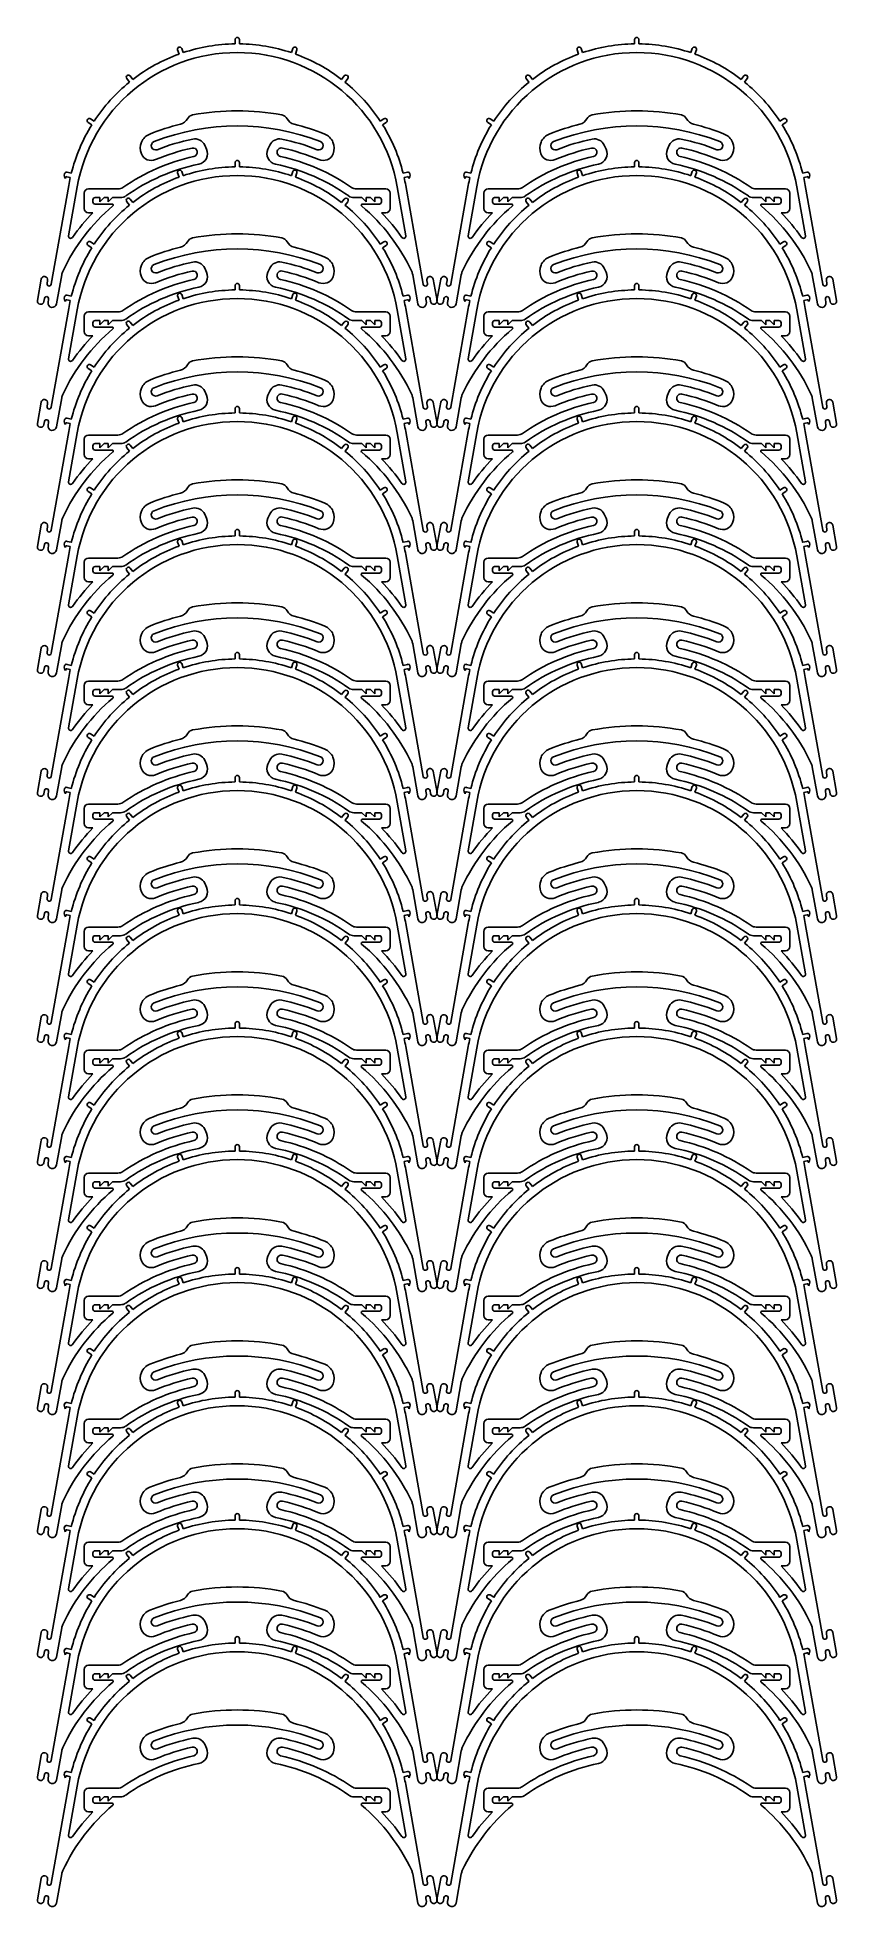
# Model space of a CAD drawing. Header units: millimetres. Extents: x 5 to 375, y 5 to 871.
import ezdxf

# ---------------------------------------------------------------- set-up
doc = ezdxf.new("R2010")
doc.units = ezdxf.units.MM
doc.header["$MEASUREMENT"] = 0

msp = doc.modelspace()

# ---------------------------------------------------------------- linework, layer by layer
at = {"color": 1}
for p, q in [((72.6, 864.39), (71.94, 866.29)), ((96.66, 870.46), (96.66, 868.45)), ((98.66, 868.45), (98.66, 870.46)), ((123.38, 866.29), (122.72, 864.39)), ((257.65, 864.39), (256.99, 866.29)), ((281.71, 870.46), (281.71, 868.45)), ((283.71, 868.45), (283.71, 870.46)), ((308.43, 866.29), (307.77, 864.39)), ((70.05, 865.63), (70.71, 863.73)), ((124.61, 863.73), (125.27, 865.63)), ((255.1, 865.63), (255.76, 863.73)), ((309.66, 863.73), (310.32, 865.63)), ((46.5, 852.33), (47.74, 850.76)), ((49.31, 852), (48.07, 853.57)), ((147.25, 853.57), (146.01, 852)), ((147.58, 850.76), (148.82, 852.33)), ((231.55, 852.33), (232.79, 850.76)), ((234.36, 852), (233.12, 853.57)), ((332.3, 853.57), (331.06, 852)), ((332.63, 850.76), (333.87, 852.33)), ((28.62, 832.04), (30.31, 830.96)), ((31.39, 832.65), (29.69, 833.73)), ((165.63, 833.73), (163.93, 832.65)), ((165.01, 830.96), (166.7, 832.04)), ((213.67, 832.04), (215.36, 830.96)), ((216.44, 832.65), (214.74, 833.73)), ((350.68, 833.73), (348.98, 832.65)), ((350.06, 830.96), (351.75, 832.04)), ((83.45, 819.69), (82.58, 821.55)), ((112.73, 821.55), (111.87, 819.69)), ((268.5, 819.69), (267.63, 821.55)), ((297.78, 821.55), (296.92, 819.69)), ((18.16, 806.03), (18.3, 806.64)), ((18.75, 806.92), (20.34, 806.54)), ((20.8, 808.49), (18.85, 808.95)), ((70.05, 808.63), (70.71, 806.73)), ((72.6, 807.39), (71.94, 809.29)), ((96.66, 813.46), (96.66, 811.45)), ((98.66, 811.45), (98.66, 813.46)), ((123.38, 809.29), (122.72, 807.39)), ((124.61, 806.73), (125.27, 808.63)), ((176.47, 808.95), (174.52, 808.49)), ((174.98, 806.54), (176.57, 806.92)), ((177.02, 806.64), (177.16, 806.03)), ((203.21, 806.03), (203.35, 806.64)), ((203.8, 806.92), (205.39, 806.54)), ((205.85, 808.49), (203.9, 808.95)), ((255.1, 808.63), (255.76, 806.73)), ((257.65, 807.39), (256.99, 809.29)), ((281.71, 813.46), (281.71, 811.45)), ((283.71, 811.45), (283.71, 813.46)), ((308.43, 809.29), (307.77, 807.39)), ((309.66, 806.73), (310.32, 808.63)), ((361.52, 808.95), (359.57, 808.49)), ((360.03, 806.54), (361.62, 806.92)), ((362.07, 806.64), (362.21, 806.03)), ((19.61, 802.85), (11.53, 757.06)), ((19.55, 779.51), (23.55, 802.16)), ((26.84, 799.22), (26.84, 792.22)), ((42.41, 801.22), (28.84, 801.22)), ((31.84, 797.22), (33.96, 797.22)), ((33.96, 797.22), (33.96, 795.22)), ((33.96, 795.22), (35.96, 797.22)), ((35.96, 797.22), (37.96, 797.22)), ((37.96, 797.22), (37.96, 795.22)), ((37.96, 795.22), (39.96, 797.22)), ((39.96, 797.22), (43.67, 797.22)), ((151.65, 797.22), (155.36, 797.22)), ((166.48, 801.22), (152.91, 801.22)), ((155.36, 797.22), (157.36, 795.22)), ((157.36, 795.22), (157.36, 797.22)), ((157.36, 797.22), (159.36, 797.22)), ((159.36, 797.22), (161.36, 795.22)), ((161.36, 795.22), (161.36, 797.22)), ((161.36, 797.22), (163.48, 797.22)), ((168.48, 792.22), (168.48, 799.22)), ((171.77, 802.16), (175.77, 779.51)), ((183.79, 757.06), (175.71, 802.85)), ((204.66, 802.85), (196.58, 757.06)), ((204.6, 779.51), (208.6, 802.16)), ((211.89, 799.22), (211.89, 792.22)), ((227.46, 801.22), (213.89, 801.22)), ((216.89, 797.22), (219.01, 797.22)), ((219.01, 797.22), (219.01, 795.22)), ((219.01, 795.22), (221.01, 797.22)), ((221.01, 797.22), (223.01, 797.22)), ((223.01, 797.22), (223.01, 795.22)), ((223.01, 795.22), (225.01, 797.22)), ((225.01, 797.22), (228.72, 797.22)), ((336.7, 797.22), (340.41, 797.22)), ((351.53, 801.22), (337.96, 801.22)), ((340.41, 797.22), (342.41, 795.22)), ((342.41, 795.22), (342.41, 797.22)), ((342.41, 797.22), (344.41, 797.22)), ((344.41, 797.22), (346.41, 795.22)), ((346.41, 795.22), (346.41, 797.22)), ((346.41, 797.22), (348.53, 797.22)), ((353.53, 792.22), (353.53, 799.22)), ((356.82, 802.16), (360.82, 779.51)), ((368.84, 757.06), (360.76, 802.85)), ((28.84, 790.22), (30.84, 790.22)), ((30.84, 795.22), (30.84, 796.22)), ((39.71, 794.22), (31.84, 794.22)), ((46.5, 795.33), (47.74, 793.76)), ((49.31, 795), (48.07, 796.57)), ((147.25, 796.57), (146.01, 795)), ((147.58, 793.76), (148.82, 795.33)), ((163.48, 794.22), (155.61, 794.22)), ((164.48, 796.22), (164.48, 795.22)), ((164.48, 790.22), (166.48, 790.22)), ((213.89, 790.22), (215.89, 790.22)), ((215.89, 795.22), (215.89, 796.22)), ((224.76, 794.22), (216.89, 794.22)), ((231.55, 795.33), (232.79, 793.76)), ((234.36, 795), (233.12, 796.57)), ((332.3, 796.57), (331.06, 795)), ((332.63, 793.76), (333.87, 795.33)), ((348.53, 794.22), (340.66, 794.22)), ((349.53, 796.22), (349.53, 795.22)), ((349.53, 790.22), (351.53, 790.22)), ((28.62, 775.04), (30.31, 773.96)), ((31.39, 775.65), (29.69, 776.73)), ((165.63, 776.73), (163.93, 775.65)), ((165.01, 773.96), (166.7, 775.04)), ((213.67, 775.04), (215.36, 773.96)), ((216.44, 775.65), (214.74, 776.73)), ((350.68, 776.73), (348.98, 775.65)), ((350.06, 773.96), (351.75, 775.04)), ((83.45, 762.69), (82.58, 764.55)), ((112.73, 764.55), (111.87, 762.69)), ((268.5, 762.69), (267.63, 764.55)), ((297.78, 764.55), (296.92, 762.69)), ((6.87, 759.4), (5.13, 749.55)), ((9.56, 757.4), (9.82, 758.88)), ((13.99, 747.99), (16.38, 761.5)), ((96.66, 756.46), (96.66, 754.45)), ((98.66, 754.45), (98.66, 756.46)), ((178.94, 761.5), (181.33, 747.99)), ((185.5, 758.88), (185.76, 757.4)), ((190.19, 749.55), (188.45, 759.4)), ((191.92, 759.4), (190.18, 749.55)), ((194.61, 757.4), (194.87, 758.88)), ((199.04, 747.99), (201.43, 761.5)), ((281.71, 756.46), (281.71, 754.45)), ((283.71, 754.45), (283.71, 756.46)), ((363.99, 761.5), (366.38, 747.99)), ((370.55, 758.88), (370.81, 757.4)), ((375.24, 749.55), (373.5, 759.4)), ((8.09, 749.03), (8.35, 750.51)), ((10.32, 750.16), (10.05, 748.69)), ((19.61, 745.85), (11.53, 700.06)), ((18.16, 749.03), (18.3, 749.64)), ((18.75, 749.92), (20.34, 749.54)), ((20.8, 751.49), (18.85, 751.95)), ((19.55, 722.51), (23.55, 745.16)), ((70.05, 751.63), (70.71, 749.73)), ((72.6, 750.39), (71.94, 752.29)), ((123.38, 752.29), (122.72, 750.39)), ((124.61, 749.73), (125.27, 751.63)), ((171.77, 745.16), (175.77, 722.51)), ((176.47, 751.95), (174.52, 751.49)), ((174.98, 749.54), (176.57, 749.92)), ((183.79, 700.06), (175.71, 745.85)), ((177.02, 749.64), (177.16, 749.03)), ((185.26, 748.69), (185, 750.16)), ((186.97, 750.51), (187.23, 749.03)), ((193.14, 749.03), (193.4, 750.51)), ((195.37, 750.16), (195.1, 748.69)), ((204.66, 745.85), (196.58, 700.06)), ((203.21, 749.03), (203.35, 749.64)), ((203.8, 749.92), (205.39, 749.54)), ((205.85, 751.49), (203.9, 751.95)), ((204.6, 722.51), (208.6, 745.16)), ((255.1, 751.63), (255.76, 749.73)), ((257.65, 750.39), (256.99, 752.29)), ((308.43, 752.29), (307.77, 750.39)), ((309.66, 749.73), (310.32, 751.63)), ((356.82, 745.16), (360.82, 722.51)), ((361.52, 751.95), (359.57, 751.49)), ((360.03, 749.54), (361.62, 749.92)), ((368.84, 700.06), (360.76, 745.85)), ((362.07, 749.64), (362.21, 749.03)), ((370.31, 748.69), (370.05, 750.16)), ((372.02, 750.51), (372.28, 749.03)), ((26.84, 742.22), (26.84, 735.22)), ((42.41, 744.22), (28.84, 744.22)), ((30.84, 738.22), (30.84, 739.22)), ((31.84, 740.22), (33.96, 740.22)), ((39.71, 737.22), (31.84, 737.22)), ((33.96, 740.22), (33.96, 738.22)), ((33.96, 738.22), (35.96, 740.22)), ((35.96, 740.22), (37.96, 740.22)), ((37.96, 740.22), (37.96, 738.22)), ((37.96, 738.22), (39.96, 740.22)), ((39.96, 740.22), (43.67, 740.22)), ((46.5, 738.33), (47.74, 736.76)), ((49.31, 738), (48.07, 739.57)), ((147.25, 739.57), (146.01, 738)), ((147.58, 736.76), (148.82, 738.33)), ((151.65, 740.22), (155.36, 740.22)), ((166.48, 744.22), (152.91, 744.22)), ((155.36, 740.22), (157.36, 738.22)), ((163.48, 737.22), (155.61, 737.22)), ((157.36, 738.22), (157.36, 740.22)), ((157.36, 740.22), (159.36, 740.22)), ((159.36, 740.22), (161.36, 738.22)), ((161.36, 738.22), (161.36, 740.22)), ((161.36, 740.22), (163.48, 740.22)), ((164.48, 739.22), (164.48, 738.22)), ((168.48, 735.22), (168.48, 742.22)), ((211.89, 742.22), (211.89, 735.22)), ((227.46, 744.22), (213.89, 744.22)), ((215.89, 738.22), (215.89, 739.22)), ((216.89, 740.22), (219.01, 740.22)), ((224.76, 737.22), (216.89, 737.22)), ((219.01, 740.22), (219.01, 738.22)), ((219.01, 738.22), (221.01, 740.22)), ((221.01, 740.22), (223.01, 740.22)), ((223.01, 740.22), (223.01, 738.22)), ((223.01, 738.22), (225.01, 740.22)), ((225.01, 740.22), (228.72, 740.22)), ((231.55, 738.33), (232.79, 736.76)), ((234.36, 738), (233.12, 739.57)), ((332.3, 739.57), (331.06, 738)), ((332.63, 736.76), (333.87, 738.33)), ((336.7, 740.22), (340.41, 740.22)), ((351.53, 744.22), (337.96, 744.22)), ((340.41, 740.22), (342.41, 738.22)), ((348.53, 737.22), (340.66, 737.22)), ((342.41, 738.22), (342.41, 740.22)), ((342.41, 740.22), (344.41, 740.22)), ((344.41, 740.22), (346.41, 738.22)), ((346.41, 738.22), (346.41, 740.22)), ((346.41, 740.22), (348.53, 740.22)), ((349.53, 739.22), (349.53, 738.22)), ((353.53, 735.22), (353.53, 742.22)), ((28.84, 733.22), (30.84, 733.22)), ((164.48, 733.22), (166.48, 733.22)), ((213.89, 733.22), (215.89, 733.22)), ((349.53, 733.22), (351.53, 733.22)), ((31.39, 718.65), (29.69, 719.73)), ((165.63, 719.73), (163.93, 718.65)), ((216.44, 718.65), (214.74, 719.73)), ((350.68, 719.73), (348.98, 718.65)), ((28.62, 718.04), (30.31, 716.96)), ((165.01, 716.96), (166.7, 718.04)), ((213.67, 718.04), (215.36, 716.96)), ((350.06, 716.96), (351.75, 718.04)), ((6.87, 702.4), (5.13, 692.55)), ((9.56, 700.4), (9.82, 701.88)), ((13.99, 690.99), (16.38, 704.5)), ((83.45, 705.69), (82.58, 707.55)), ((112.73, 707.55), (111.87, 705.69)), ((178.94, 704.5), (181.33, 690.99)), ((185.5, 701.88), (185.76, 700.4)), ((190.19, 692.55), (188.45, 702.4)), ((191.92, 702.4), (190.18, 692.55)), ((194.61, 700.4), (194.87, 701.88)), ((199.04, 690.99), (201.43, 704.5)), ((268.5, 705.69), (267.63, 707.55)), ((297.78, 707.55), (296.92, 705.69)), ((363.99, 704.5), (366.38, 690.99)), ((370.55, 701.88), (370.81, 700.4)), ((375.24, 692.55), (373.5, 702.4)), ((8.09, 692.03), (8.35, 693.51)), ((10.32, 693.16), (10.05, 691.69)), ((18.75, 692.92), (20.34, 692.54)), ((20.8, 694.49), (18.85, 694.95)), ((70.05, 694.63), (70.71, 692.73)), ((72.6, 693.39), (71.94, 695.29)), ((96.66, 699.46), (96.66, 697.45)), ((98.66, 697.45), (98.66, 699.46)), ((123.38, 695.29), (122.72, 693.39)), ((124.61, 692.73), (125.27, 694.63)), ((176.47, 694.95), (174.52, 694.49)), ((174.98, 692.54), (176.57, 692.92)), ((185.26, 691.69), (185, 693.16)), ((186.97, 693.51), (187.23, 692.03)), ((193.14, 692.03), (193.4, 693.51)), ((195.37, 693.16), (195.1, 691.69)), ((203.8, 692.92), (205.39, 692.54)), ((205.85, 694.49), (203.9, 694.95)), ((255.1, 694.63), (255.76, 692.73)), ((257.65, 693.39), (256.99, 695.29)), ((281.71, 699.46), (281.71, 697.45)), ((283.71, 697.45), (283.71, 699.46)), ((308.43, 695.29), (307.77, 693.39)), ((309.66, 692.73), (310.32, 694.63)), ((361.52, 694.95), (359.57, 694.49)), ((360.03, 692.54), (361.62, 692.92)), ((370.31, 691.69), (370.05, 693.16)), ((372.02, 693.51), (372.28, 692.03)), ((19.61, 688.85), (11.53, 643.06)), ((18.16, 692.03), (18.3, 692.64)), ((19.55, 665.51), (23.55, 688.16)), ((26.84, 685.22), (26.84, 678.22)), ((42.41, 687.22), (28.84, 687.22)), ((166.48, 687.22), (152.91, 687.22)), ((168.48, 678.22), (168.48, 685.22)), ((171.77, 688.16), (175.77, 665.51)), ((183.79, 643.06), (175.71, 688.85)), ((177.02, 692.64), (177.16, 692.03)), ((204.66, 688.85), (196.58, 643.06)), ((203.21, 692.03), (203.35, 692.64)), ((204.6, 665.51), (208.6, 688.16)), ((211.89, 685.22), (211.89, 678.22)), ((227.46, 687.22), (213.89, 687.22)), ((351.53, 687.22), (337.96, 687.22)), ((353.53, 678.22), (353.53, 685.22)), ((356.82, 688.16), (360.82, 665.51)), ((368.84, 643.06), (360.76, 688.85)), ((362.07, 692.64), (362.21, 692.03)), ((28.84, 676.22), (30.84, 676.22)), ((30.84, 681.22), (30.84, 682.22)), ((31.84, 683.22), (33.96, 683.22)), ((39.71, 680.22), (31.84, 680.22)), ((33.96, 683.22), (33.96, 681.22)), ((33.96, 681.22), (35.96, 683.22)), ((35.96, 683.22), (37.96, 683.22)), ((37.96, 683.22), (37.96, 681.22)), ((37.96, 681.22), (39.96, 683.22)), ((39.96, 683.22), (43.67, 683.22)), ((46.5, 681.33), (47.74, 679.76)), ((49.31, 681), (48.07, 682.57)), ((147.25, 682.57), (146.01, 681)), ((147.58, 679.76), (148.82, 681.33)), ((151.65, 683.22), (155.36, 683.22)), ((155.36, 683.22), (157.36, 681.22)), ((163.48, 680.22), (155.61, 680.22)), ((157.36, 681.22), (157.36, 683.22)), ((157.36, 683.22), (159.36, 683.22)), ((159.36, 683.22), (161.36, 681.22)), ((161.36, 681.22), (161.36, 683.22)), ((161.36, 683.22), (163.48, 683.22)), ((164.48, 682.22), (164.48, 681.22)), ((164.48, 676.22), (166.48, 676.22)), ((213.89, 676.22), (215.89, 676.22)), ((215.89, 681.22), (215.89, 682.22)), ((216.89, 683.22), (219.01, 683.22)), ((224.76, 680.22), (216.89, 680.22)), ((219.01, 683.22), (219.01, 681.22)), ((219.01, 681.22), (221.01, 683.22)), ((221.01, 683.22), (223.01, 683.22)), ((223.01, 683.22), (223.01, 681.22)), ((223.01, 681.22), (225.01, 683.22)), ((225.01, 683.22), (228.72, 683.22)), ((231.55, 681.33), (232.79, 679.76)), ((234.36, 681), (233.12, 682.57)), ((332.3, 682.57), (331.06, 681)), ((332.63, 679.76), (333.87, 681.33)), ((336.7, 683.22), (340.41, 683.22)), ((340.41, 683.22), (342.41, 681.22)), ((348.53, 680.22), (340.66, 680.22)), ((342.41, 681.22), (342.41, 683.22)), ((342.41, 683.22), (344.41, 683.22)), ((344.41, 683.22), (346.41, 681.22)), ((346.41, 681.22), (346.41, 683.22)), ((346.41, 683.22), (348.53, 683.22)), ((349.53, 682.22), (349.53, 681.22)), ((349.53, 676.22), (351.53, 676.22)), ((28.62, 661.04), (30.31, 659.96)), ((31.39, 661.65), (29.69, 662.73)), ((165.63, 662.73), (163.93, 661.65)), ((165.01, 659.96), (166.7, 661.04)), ((213.67, 661.04), (215.36, 659.96)), ((216.44, 661.65), (214.74, 662.73)), ((350.68, 662.73), (348.98, 661.65)), ((350.06, 659.96), (351.75, 661.04)), ((83.45, 648.69), (82.58, 650.55)), ((112.73, 650.55), (111.87, 648.69)), ((268.5, 648.69), (267.63, 650.55)), ((297.78, 650.55), (296.92, 648.69)), ((6.87, 645.4), (5.13, 635.55)), ((9.56, 643.4), (9.82, 644.88)), ((13.99, 633.99), (16.38, 647.5)), ((96.66, 642.46), (96.66, 640.45)), ((98.66, 640.45), (98.66, 642.46)), ((178.94, 647.5), (181.33, 633.99)), ((185.5, 644.88), (185.76, 643.4)), ((190.19, 635.55), (188.45, 645.4)), ((191.92, 645.4), (190.18, 635.55)), ((194.61, 643.4), (194.87, 644.88)), ((199.04, 633.99), (201.43, 647.5)), ((281.71, 642.46), (281.71, 640.45)), ((283.71, 640.45), (283.71, 642.46)), ((363.99, 647.5), (366.38, 633.99)), ((370.55, 644.88), (370.81, 643.4)), ((375.24, 635.55), (373.5, 645.4)), ((8.09, 635.03), (8.35, 636.51)), ((10.32, 636.16), (10.05, 634.69)), ((18.16, 635.03), (18.3, 635.64)), ((18.75, 635.92), (20.34, 635.54)), ((20.8, 637.49), (18.85, 637.95)), ((70.05, 637.63), (70.71, 635.73)), ((72.6, 636.39), (71.94, 638.29)), ((123.38, 638.29), (122.72, 636.39)), ((124.61, 635.73), (125.27, 637.63)), ((176.47, 637.95), (174.52, 637.49)), ((174.98, 635.54), (176.57, 635.92)), ((177.02, 635.64), (177.16, 635.03)), ((185.26, 634.69), (185, 636.16)), ((186.97, 636.51), (187.23, 635.03)), ((193.14, 635.03), (193.4, 636.51)), ((195.37, 636.16), (195.1, 634.69)), ((203.21, 635.03), (203.35, 635.64)), ((203.8, 635.92), (205.39, 635.54)), ((205.85, 637.49), (203.9, 637.95)), ((255.1, 637.63), (255.76, 635.73)), ((257.65, 636.39), (256.99, 638.29)), ((308.43, 638.29), (307.77, 636.39)), ((309.66, 635.73), (310.32, 637.63)), ((361.52, 637.95), (359.57, 637.49)), ((360.03, 635.54), (361.62, 635.92)), ((362.07, 635.64), (362.21, 635.03)), ((370.31, 634.69), (370.05, 636.16)), ((372.02, 636.51), (372.28, 635.03)), ((19.61, 631.85), (11.53, 586.06)), ((19.55, 608.51), (23.55, 631.16)), ((26.84, 628.22), (26.84, 621.22)), ((42.41, 630.22), (28.84, 630.22)), ((30.84, 624.22), (30.84, 625.22)), ((31.84, 626.22), (33.96, 626.22)), ((33.96, 626.22), (33.96, 624.22)), ((33.96, 624.22), (35.96, 626.22)), ((35.96, 626.22), (37.96, 626.22)), ((37.96, 626.22), (37.96, 624.22)), ((37.96, 624.22), (39.96, 626.22)), ((39.96, 626.22), (43.67, 626.22)), ((46.5, 624.33), (47.74, 622.76)), ((49.31, 624), (48.07, 625.57)), ((147.25, 625.57), (146.01, 624)), ((147.58, 622.76), (148.82, 624.33)), ((151.65, 626.22), (155.36, 626.22)), ((166.48, 630.22), (152.91, 630.22)), ((155.36, 626.22), (157.36, 624.22)), ((157.36, 624.22), (157.36, 626.22)), ((157.36, 626.22), (159.36, 626.22)), ((159.36, 626.22), (161.36, 624.22)), ((161.36, 624.22), (161.36, 626.22)), ((161.36, 626.22), (163.48, 626.22)), ((164.48, 625.22), (164.48, 624.22)), ((168.48, 621.22), (168.48, 628.22)), ((171.77, 631.16), (175.77, 608.51)), ((183.79, 586.06), (175.71, 631.85)), ((204.66, 631.85), (196.58, 586.06)), ((204.6, 608.51), (208.6, 631.16)), ((211.89, 628.22), (211.89, 621.22)), ((227.46, 630.22), (213.89, 630.22)), ((215.89, 624.22), (215.89, 625.22)), ((216.89, 626.22), (219.01, 626.22)), ((219.01, 626.22), (219.01, 624.22)), ((219.01, 624.22), (221.01, 626.22)), ((221.01, 626.22), (223.01, 626.22)), ((223.01, 626.22), (223.01, 624.22)), ((223.01, 624.22), (225.01, 626.22)), ((225.01, 626.22), (228.72, 626.22)), ((231.55, 624.33), (232.79, 622.76)), ((234.36, 624), (233.12, 625.57)), ((332.3, 625.57), (331.06, 624)), ((332.63, 622.76), (333.87, 624.33)), ((336.7, 626.22), (340.41, 626.22)), ((351.53, 630.22), (337.96, 630.22)), ((340.41, 626.22), (342.41, 624.22)), ((342.41, 624.22), (342.41, 626.22)), ((342.41, 626.22), (344.41, 626.22)), ((344.41, 626.22), (346.41, 624.22)), ((346.41, 624.22), (346.41, 626.22)), ((346.41, 626.22), (348.53, 626.22)), ((349.53, 625.22), (349.53, 624.22)), ((353.53, 621.22), (353.53, 628.22)), ((356.82, 631.16), (360.82, 608.51)), ((368.84, 586.06), (360.76, 631.85)), ((28.84, 619.22), (30.84, 619.22)), ((39.71, 623.22), (31.84, 623.22)), ((163.48, 623.22), (155.61, 623.22)), ((164.48, 619.22), (166.48, 619.22)), ((213.89, 619.22), (215.89, 619.22)), ((224.76, 623.22), (216.89, 623.22)), ((348.53, 623.22), (340.66, 623.22)), ((349.53, 619.22), (351.53, 619.22)), ((28.62, 604.04), (30.31, 602.96)), ((31.39, 604.65), (29.69, 605.73)), ((165.63, 605.73), (163.93, 604.65)), ((165.01, 602.96), (166.7, 604.04)), ((213.67, 604.04), (215.36, 602.96)), ((216.44, 604.65), (214.74, 605.73)), ((350.68, 605.73), (348.98, 604.65)), ((350.06, 602.96), (351.75, 604.04)), ((13.99, 576.99), (16.38, 590.5)), ((83.45, 591.69), (82.58, 593.55)), ((112.73, 593.55), (111.87, 591.69)), ((178.94, 590.5), (181.33, 576.99)), ((199.04, 576.99), (201.43, 590.5)), ((268.5, 591.69), (267.63, 593.55)), ((297.78, 593.55), (296.92, 591.69)), ((363.99, 590.5), (366.38, 576.99)), ((6.87, 588.4), (5.13, 578.55)), ((9.56, 586.4), (9.82, 587.88)), ((20.8, 580.49), (18.85, 580.95)), ((70.05, 580.63), (70.71, 578.73)), ((72.6, 579.39), (71.94, 581.29)), ((96.66, 585.46), (96.66, 583.45)), ((98.66, 583.45), (98.66, 585.46)), ((123.38, 581.29), (122.72, 579.39)), ((124.61, 578.73), (125.27, 580.63)), ((176.47, 580.95), (174.52, 580.49)), ((185.5, 587.88), (185.76, 586.4)), ((190.19, 578.55), (188.45, 588.4)), ((191.92, 588.4), (190.18, 578.55)), ((194.61, 586.4), (194.87, 587.88)), ((205.85, 580.49), (203.9, 580.95)), ((255.1, 580.63), (255.76, 578.73)), ((257.65, 579.39), (256.99, 581.29)), ((281.71, 585.46), (281.71, 583.45)), ((283.71, 583.45), (283.71, 585.46)), ((308.43, 581.29), (307.77, 579.39)), ((309.66, 578.73), (310.32, 580.63)), ((361.52, 580.95), (359.57, 580.49)), ((370.55, 587.88), (370.81, 586.4)), ((375.24, 578.55), (373.5, 588.4)), ((8.09, 578.03), (8.35, 579.51)), ((10.32, 579.16), (10.05, 577.69)), ((19.61, 574.85), (11.53, 529.06)), ((18.16, 578.03), (18.3, 578.64)), ((18.75, 578.92), (20.34, 578.54)), ((19.55, 551.51), (23.55, 574.16)), ((42.41, 573.22), (28.84, 573.22)), ((166.48, 573.22), (152.91, 573.22)), ((171.77, 574.16), (175.77, 551.51)), ((174.98, 578.54), (176.57, 578.92)), ((183.79, 529.06), (175.71, 574.85)), ((177.02, 578.64), (177.16, 578.03)), ((185.26, 577.69), (185, 579.16)), ((186.97, 579.51), (187.23, 578.03)), ((193.14, 578.03), (193.4, 579.51)), ((195.37, 579.16), (195.1, 577.69)), ((204.66, 574.85), (196.58, 529.06)), ((203.21, 578.03), (203.35, 578.64)), ((203.8, 578.92), (205.39, 578.54)), ((204.6, 551.51), (208.6, 574.16)), ((227.46, 573.22), (213.89, 573.22)), ((351.53, 573.22), (337.96, 573.22)), ((356.82, 574.16), (360.82, 551.51)), ((360.03, 578.54), (361.62, 578.92)), ((368.84, 529.06), (360.76, 574.85)), ((362.07, 578.64), (362.21, 578.03)), ((370.31, 577.69), (370.05, 579.16)), ((372.02, 579.51), (372.28, 578.03)), ((26.84, 571.22), (26.84, 564.22)), ((30.84, 567.22), (30.84, 568.22)), ((31.84, 569.22), (33.96, 569.22)), ((39.71, 566.22), (31.84, 566.22)), ((33.96, 569.22), (33.96, 567.22)), ((33.96, 567.22), (35.96, 569.22)), ((35.96, 569.22), (37.96, 569.22)), ((37.96, 569.22), (37.96, 567.22)), ((37.96, 567.22), (39.96, 569.22)), ((39.96, 569.22), (43.67, 569.22)), ((46.5, 567.33), (47.74, 565.76)), ((49.31, 567), (48.07, 568.57)), ((147.25, 568.57), (146.01, 567)), ((147.58, 565.76), (148.82, 567.33)), ((151.65, 569.22), (155.36, 569.22)), ((155.36, 569.22), (157.36, 567.22)), ((163.48, 566.22), (155.61, 566.22)), ((157.36, 567.22), (157.36, 569.22)), ((157.36, 569.22), (159.36, 569.22)), ((159.36, 569.22), (161.36, 567.22)), ((161.36, 567.22), (161.36, 569.22)), ((161.36, 569.22), (163.48, 569.22)), ((164.48, 568.22), (164.48, 567.22)), ((168.48, 564.22), (168.48, 571.22)), ((211.89, 571.22), (211.89, 564.22)), ((215.89, 567.22), (215.89, 568.22)), ((216.89, 569.22), (219.01, 569.22)), ((224.76, 566.22), (216.89, 566.22)), ((219.01, 569.22), (219.01, 567.22)), ((219.01, 567.22), (221.01, 569.22)), ((221.01, 569.22), (223.01, 569.22)), ((223.01, 569.22), (223.01, 567.22)), ((223.01, 567.22), (225.01, 569.22)), ((225.01, 569.22), (228.72, 569.22)), ((231.55, 567.33), (232.79, 565.76)), ((234.36, 567), (233.12, 568.57)), ((332.3, 568.57), (331.06, 567)), ((332.63, 565.76), (333.87, 567.33)), ((336.7, 569.22), (340.41, 569.22)), ((340.41, 569.22), (342.41, 567.22)), ((348.53, 566.22), (340.66, 566.22)), ((342.41, 567.22), (342.41, 569.22)), ((342.41, 569.22), (344.41, 569.22)), ((344.41, 569.22), (346.41, 567.22)), ((346.41, 567.22), (346.41, 569.22)), ((346.41, 569.22), (348.53, 569.22)), ((349.53, 568.22), (349.53, 567.22)), ((353.53, 564.22), (353.53, 571.22)), ((28.84, 562.22), (30.84, 562.22)), ((164.48, 562.22), (166.48, 562.22)), ((213.89, 562.22), (215.89, 562.22)), ((349.53, 562.22), (351.53, 562.22)), ((28.62, 547.04), (30.31, 545.96)), ((31.39, 547.65), (29.69, 548.73)), ((165.63, 548.73), (163.93, 547.65)), ((165.01, 545.96), (166.7, 547.04)), ((213.67, 547.04), (215.36, 545.96)), ((216.44, 547.65), (214.74, 548.73)), ((350.68, 548.73), (348.98, 547.65)), ((350.06, 545.96), (351.75, 547.04)), ((6.87, 531.4), (5.13, 521.55)), ((9.56, 529.4), (9.82, 530.88)), ((13.99, 519.99), (16.38, 533.5)), ((83.45, 534.69), (82.58, 536.55)), ((96.66, 528.46), (96.66, 526.45)), ((98.66, 526.45), (98.66, 528.46)), ((112.73, 536.55), (111.87, 534.69)), ((178.94, 533.5), (181.33, 519.99)), ((185.5, 530.88), (185.76, 529.4)), ((190.19, 521.55), (188.45, 531.4)), ((191.92, 531.4), (190.18, 521.55)), ((194.61, 529.4), (194.87, 530.88)), ((199.04, 519.99), (201.43, 533.5)), ((268.5, 534.69), (267.63, 536.55)), ((281.71, 528.46), (281.71, 526.45)), ((283.71, 526.45), (283.71, 528.46)), ((297.78, 536.55), (296.92, 534.69)), ((363.99, 533.5), (366.38, 519.99)), ((370.55, 530.88), (370.81, 529.4)), ((375.24, 521.55), (373.5, 531.4)), ((8.09, 521.03), (8.35, 522.51)), ((10.32, 522.16), (10.05, 520.69)), ((18.16, 521.03), (18.3, 521.64)), ((18.75, 521.92), (20.34, 521.54)), ((20.8, 523.49), (18.85, 523.95)), ((70.05, 523.63), (70.71, 521.73)), ((72.6, 522.39), (71.94, 524.29)), ((123.38, 524.29), (122.72, 522.39)), ((124.61, 521.73), (125.27, 523.63)), ((176.47, 523.95), (174.52, 523.49)), ((174.98, 521.54), (176.57, 521.92)), ((177.02, 521.64), (177.16, 521.03)), ((185.26, 520.69), (185, 522.16)), ((186.97, 522.51), (187.23, 521.03)), ((193.14, 521.03), (193.4, 522.51)), ((195.37, 522.16), (195.1, 520.69)), ((203.21, 521.03), (203.35, 521.64)), ((203.8, 521.92), (205.39, 521.54)), ((205.85, 523.49), (203.9, 523.95)), ((255.1, 523.63), (255.76, 521.73)), ((257.65, 522.39), (256.99, 524.29)), ((308.43, 524.29), (307.77, 522.39)), ((309.66, 521.73), (310.32, 523.63)), ((361.52, 523.95), (359.57, 523.49)), ((360.03, 521.54), (361.62, 521.92)), ((362.07, 521.64), (362.21, 521.03)), ((370.31, 520.69), (370.05, 522.16)), ((372.02, 522.51), (372.28, 521.03)), ((19.61, 517.85), (11.53, 472.06)), ((19.55, 494.51), (23.55, 517.16)), ((26.84, 514.22), (26.84, 507.22)), ((42.41, 516.22), (28.84, 516.22)), ((30.84, 510.22), (30.84, 511.22)), ((31.84, 512.22), (33.96, 512.22)), ((33.96, 512.22), (33.96, 510.22)), ((33.96, 510.22), (35.96, 512.22)), ((35.96, 512.22), (37.96, 512.22)), ((37.96, 512.22), (37.96, 510.22)), ((37.96, 510.22), (39.96, 512.22)), ((39.96, 512.22), (43.67, 512.22)), ((49.31, 510), (48.07, 511.57)), ((147.25, 511.57), (146.01, 510)), ((151.65, 512.22), (155.36, 512.22)), ((166.48, 516.22), (152.91, 516.22)), ((155.36, 512.22), (157.36, 510.22)), ((157.36, 510.22), (157.36, 512.22)), ((157.36, 512.22), (159.36, 512.22)), ((159.36, 512.22), (161.36, 510.22)), ((161.36, 510.22), (161.36, 512.22)), ((161.36, 512.22), (163.48, 512.22)), ((164.48, 511.22), (164.48, 510.22)), ((168.48, 507.22), (168.48, 514.22)), ((171.77, 517.16), (175.77, 494.51)), ((183.79, 472.06), (175.71, 517.85)), ((204.66, 517.85), (196.58, 472.06)), ((204.6, 494.51), (208.6, 517.16)), ((211.89, 514.22), (211.89, 507.22)), ((227.46, 516.22), (213.89, 516.22)), ((215.89, 510.22), (215.89, 511.22)), ((216.89, 512.22), (219.01, 512.22)), ((219.01, 512.22), (219.01, 510.22)), ((219.01, 510.22), (221.01, 512.22)), ((221.01, 512.22), (223.01, 512.22)), ((223.01, 512.22), (223.01, 510.22)), ((223.01, 510.22), (225.01, 512.22)), ((225.01, 512.22), (228.72, 512.22)), ((234.36, 510), (233.12, 511.57)), ((332.3, 511.57), (331.06, 510)), ((336.7, 512.22), (340.41, 512.22)), ((351.53, 516.22), (337.96, 516.22)), ((340.41, 512.22), (342.41, 510.22)), ((342.41, 510.22), (342.41, 512.22)), ((342.41, 512.22), (344.41, 512.22)), ((344.41, 512.22), (346.41, 510.22)), ((346.41, 510.22), (346.41, 512.22)), ((346.41, 512.22), (348.53, 512.22)), ((349.53, 511.22), (349.53, 510.22)), ((353.53, 507.22), (353.53, 514.22)), ((356.82, 517.16), (360.82, 494.51)), ((368.84, 472.06), (360.76, 517.85)), ((28.84, 505.22), (30.84, 505.22)), ((39.71, 509.22), (31.84, 509.22)), ((46.5, 510.33), (47.74, 508.76)), ((147.58, 508.76), (148.82, 510.33)), ((163.48, 509.22), (155.61, 509.22)), ((164.48, 505.22), (166.48, 505.22)), ((213.89, 505.22), (215.89, 505.22)), ((224.76, 509.22), (216.89, 509.22)), ((231.55, 510.33), (232.79, 508.76)), ((332.63, 508.76), (333.87, 510.33)), ((348.53, 509.22), (340.66, 509.22)), ((349.53, 505.22), (351.53, 505.22)), ((28.62, 490.04), (30.31, 488.96)), ((31.39, 490.65), (29.69, 491.73)), ((165.63, 491.73), (163.93, 490.65)), ((165.01, 488.96), (166.7, 490.04)), ((213.67, 490.04), (215.36, 488.96)), ((216.44, 490.65), (214.74, 491.73)), ((350.68, 491.73), (348.98, 490.65)), ((350.06, 488.96), (351.75, 490.04)), ((13.99, 462.99), (16.38, 476.5)), ((83.45, 477.69), (82.58, 479.55)), ((112.73, 479.55), (111.87, 477.69)), ((178.94, 476.5), (181.33, 462.99)), ((199.04, 462.99), (201.43, 476.5)), ((268.5, 477.69), (267.63, 479.55)), ((297.78, 479.55), (296.92, 477.69)), ((363.99, 476.5), (366.38, 462.99)), ((6.87, 474.4), (5.13, 464.55)), ((9.56, 472.4), (9.82, 473.88)), ((96.66, 471.46), (96.66, 469.45)), ((98.66, 469.45), (98.66, 471.46)), ((185.5, 473.88), (185.76, 472.4)), ((190.19, 464.55), (188.45, 474.4)), ((191.92, 474.4), (190.18, 464.55)), ((194.61, 472.4), (194.87, 473.88)), ((281.71, 471.46), (281.71, 469.45)), ((283.71, 469.45), (283.71, 471.46)), ((370.55, 473.88), (370.81, 472.4)), ((375.24, 464.55), (373.5, 474.4)), ((8.09, 464.03), (8.35, 465.51)), ((10.32, 465.16), (10.05, 463.69)), ((19.61, 460.85), (11.53, 415.06)), ((18.16, 464.03), (18.3, 464.64)), ((18.75, 464.92), (20.34, 464.54)), ((20.8, 466.49), (18.85, 466.95)), ((19.55, 437.51), (23.55, 460.16)), ((42.41, 459.22), (28.84, 459.22)), ((70.05, 466.63), (70.71, 464.73)), ((72.6, 465.39), (71.94, 467.29)), ((123.38, 467.29), (122.72, 465.39)), ((124.61, 464.73), (125.27, 466.63)), ((166.48, 459.22), (152.91, 459.22)), ((171.77, 460.16), (175.77, 437.51)), ((176.47, 466.95), (174.52, 466.49)), ((174.98, 464.54), (176.57, 464.92)), ((183.79, 415.06), (175.71, 460.85)), ((177.02, 464.64), (177.16, 464.03)), ((185.26, 463.69), (185, 465.16)), ((186.97, 465.51), (187.23, 464.03)), ((193.14, 464.03), (193.4, 465.51)), ((195.37, 465.16), (195.1, 463.69)), ((204.66, 460.85), (196.58, 415.06)), ((203.21, 464.03), (203.35, 464.64)), ((203.8, 464.92), (205.39, 464.54)), ((205.85, 466.49), (203.9, 466.95)), ((204.6, 437.51), (208.6, 460.16)), ((227.46, 459.22), (213.89, 459.22)), ((255.1, 466.63), (255.76, 464.73)), ((257.65, 465.39), (256.99, 467.29)), ((308.43, 467.29), (307.77, 465.39)), ((309.66, 464.73), (310.32, 466.63)), ((351.53, 459.22), (337.96, 459.22)), ((356.82, 460.16), (360.82, 437.51)), ((361.52, 466.95), (359.57, 466.49)), ((360.03, 464.54), (361.62, 464.92)), ((368.84, 415.06), (360.76, 460.85)), ((362.07, 464.64), (362.21, 464.03)), ((370.31, 463.69), (370.05, 465.16)), ((372.02, 465.51), (372.28, 464.03)), ((26.84, 457.22), (26.84, 450.22)), ((30.84, 453.22), (30.84, 454.22)), ((31.84, 455.22), (33.96, 455.22)), ((39.71, 452.22), (31.84, 452.22)), ((33.96, 455.22), (33.96, 453.22)), ((33.96, 453.22), (35.96, 455.22)), ((35.96, 455.22), (37.96, 455.22)), ((37.96, 455.22), (37.96, 453.22)), ((37.96, 453.22), (39.96, 455.22)), ((39.96, 455.22), (43.67, 455.22)), ((46.5, 453.33), (47.74, 451.76)), ((49.31, 453), (48.07, 454.57)), ((147.25, 454.57), (146.01, 453)), ((147.58, 451.76), (148.82, 453.33)), ((151.65, 455.22), (155.36, 455.22)), ((155.36, 455.22), (157.36, 453.22)), ((163.48, 452.22), (155.61, 452.22)), ((157.36, 453.22), (157.36, 455.22)), ((157.36, 455.22), (159.36, 455.22)), ((159.36, 455.22), (161.36, 453.22)), ((161.36, 453.22), (161.36, 455.22)), ((161.36, 455.22), (163.48, 455.22)), ((164.48, 454.22), (164.48, 453.22)), ((168.48, 450.22), (168.48, 457.22)), ((211.89, 457.22), (211.89, 450.22)), ((215.89, 453.22), (215.89, 454.22)), ((216.89, 455.22), (219.01, 455.22)), ((224.76, 452.22), (216.89, 452.22)), ((219.01, 455.22), (219.01, 453.22)), ((219.01, 453.22), (221.01, 455.22)), ((221.01, 455.22), (223.01, 455.22)), ((223.01, 455.22), (223.01, 453.22)), ((223.01, 453.22), (225.01, 455.22)), ((225.01, 455.22), (228.72, 455.22)), ((231.55, 453.33), (232.79, 451.76)), ((234.36, 453), (233.12, 454.57)), ((332.3, 454.57), (331.06, 453)), ((332.63, 451.76), (333.87, 453.33)), ((336.7, 455.22), (340.41, 455.22)), ((340.41, 455.22), (342.41, 453.22)), ((348.53, 452.22), (340.66, 452.22)), ((342.41, 453.22), (342.41, 455.22)), ((342.41, 455.22), (344.41, 455.22)), ((344.41, 455.22), (346.41, 453.22)), ((346.41, 453.22), (346.41, 455.22)), ((346.41, 455.22), (348.53, 455.22)), ((349.53, 454.22), (349.53, 453.22)), ((353.53, 450.22), (353.53, 457.22)), ((28.84, 448.22), (30.84, 448.22)), ((164.48, 448.22), (166.48, 448.22)), ((213.89, 448.22), (215.89, 448.22)), ((349.53, 448.22), (351.53, 448.22)), ((31.39, 433.65), (29.69, 434.73)), ((165.63, 434.73), (163.93, 433.65)), ((216.44, 433.65), (214.74, 434.73)), ((350.68, 434.73), (348.98, 433.65)), ((28.62, 433.04), (30.31, 431.96)), ((165.01, 431.96), (166.7, 433.04)), ((213.67, 433.04), (215.36, 431.96)), ((350.06, 431.96), (351.75, 433.04)), ((6.87, 417.4), (5.13, 407.55)), ((9.56, 415.4), (9.82, 416.88)), ((13.99, 405.99), (16.38, 419.5)), ((83.45, 420.69), (82.58, 422.55)), ((112.73, 422.55), (111.87, 420.69)), ((178.94, 419.5), (181.33, 405.99)), ((185.5, 416.88), (185.76, 415.4)), ((190.19, 407.55), (188.45, 417.4)), ((191.92, 417.4), (190.18, 407.55)), ((194.61, 415.4), (194.87, 416.88)), ((199.04, 405.99), (201.43, 419.5)), ((268.5, 420.69), (267.63, 422.55)), ((297.78, 422.55), (296.92, 420.69)), ((363.99, 419.5), (366.38, 405.99)), ((370.55, 416.88), (370.81, 415.4)), ((375.24, 407.55), (373.5, 417.4)), ((8.09, 407.03), (8.35, 408.51)), ((10.32, 408.16), (10.05, 406.69)), ((18.16, 407.03), (18.3, 407.64)), ((18.75, 407.92), (20.34, 407.54)), ((20.8, 409.49), (18.85, 409.95)), ((70.05, 409.63), (70.71, 407.73)), ((72.6, 408.39), (71.94, 410.29)), ((96.66, 414.46), (96.66, 412.45)), ((98.66, 412.45), (98.66, 414.46)), ((123.38, 410.29), (122.72, 408.39)), ((124.61, 407.73), (125.27, 409.63)), ((176.47, 409.95), (174.52, 409.49)), ((174.98, 407.54), (176.57, 407.92)), ((177.02, 407.64), (177.16, 407.03)), ((185.26, 406.69), (185, 408.16)), ((186.97, 408.51), (187.23, 407.03)), ((193.14, 407.03), (193.4, 408.51)), ((195.37, 408.16), (195.1, 406.69)), ((203.21, 407.03), (203.35, 407.64)), ((203.8, 407.92), (205.39, 407.54)), ((205.85, 409.49), (203.9, 409.95)), ((255.1, 409.63), (255.76, 407.73)), ((257.65, 408.39), (256.99, 410.29)), ((281.71, 414.46), (281.71, 412.45)), ((283.71, 412.45), (283.71, 414.46)), ((308.43, 410.29), (307.77, 408.39)), ((309.66, 407.73), (310.32, 409.63)), ((361.52, 409.95), (359.57, 409.49)), ((360.03, 407.54), (361.62, 407.92)), ((362.07, 407.64), (362.21, 407.03)), ((370.31, 406.69), (370.05, 408.16)), ((372.02, 408.51), (372.28, 407.03)), ((19.61, 403.85), (11.53, 358.06)), ((19.55, 380.51), (23.55, 403.16)), ((26.84, 400.22), (26.84, 393.22)), ((42.41, 402.22), (28.84, 402.22)), ((166.48, 402.22), (152.91, 402.22)), ((168.48, 393.22), (168.48, 400.22)), ((171.77, 403.16), (175.77, 380.51)), ((183.79, 358.06), (175.71, 403.85)), ((204.66, 403.85), (196.58, 358.06)), ((204.6, 380.51), (208.6, 403.16)), ((211.89, 400.22), (211.89, 393.22)), ((227.46, 402.22), (213.89, 402.22)), ((351.53, 402.22), (337.96, 402.22)), ((353.53, 393.22), (353.53, 400.22)), ((356.82, 403.16), (360.82, 380.51)), ((368.84, 358.06), (360.76, 403.85)), ((28.84, 391.22), (30.84, 391.22)), ((30.84, 396.22), (30.84, 397.22)), ((31.84, 398.22), (33.96, 398.22)), ((39.71, 395.22), (31.84, 395.22)), ((33.96, 398.22), (33.96, 396.22)), ((33.96, 396.22), (35.96, 398.22)), ((35.96, 398.22), (37.96, 398.22)), ((37.96, 398.22), (37.96, 396.22)), ((37.96, 396.22), (39.96, 398.22)), ((39.96, 398.22), (43.67, 398.22)), ((46.5, 396.33), (47.74, 394.76)), ((49.31, 396), (48.07, 397.57)), ((147.25, 397.57), (146.01, 396)), ((147.58, 394.76), (148.82, 396.33)), ((151.65, 398.22), (155.36, 398.22)), ((155.36, 398.22), (157.36, 396.22)), ((163.48, 395.22), (155.61, 395.22)), ((157.36, 396.22), (157.36, 398.22)), ((157.36, 398.22), (159.36, 398.22)), ((159.36, 398.22), (161.36, 396.22)), ((161.36, 396.22), (161.36, 398.22)), ((161.36, 398.22), (163.48, 398.22)), ((164.48, 397.22), (164.48, 396.22)), ((164.48, 391.22), (166.48, 391.22)), ((213.89, 391.22), (215.89, 391.22)), ((215.89, 396.22), (215.89, 397.22)), ((216.89, 398.22), (219.01, 398.22)), ((224.76, 395.22), (216.89, 395.22)), ((219.01, 398.22), (219.01, 396.22)), ((219.01, 396.22), (221.01, 398.22)), ((221.01, 398.22), (223.01, 398.22)), ((223.01, 398.22), (223.01, 396.22)), ((223.01, 396.22), (225.01, 398.22)), ((225.01, 398.22), (228.72, 398.22)), ((231.55, 396.33), (232.79, 394.76)), ((234.36, 396), (233.12, 397.57)), ((332.3, 397.57), (331.06, 396)), ((332.63, 394.76), (333.87, 396.33)), ((336.7, 398.22), (340.41, 398.22)), ((340.41, 398.22), (342.41, 396.22)), ((348.53, 395.22), (340.66, 395.22)), ((342.41, 396.22), (342.41, 398.22)), ((342.41, 398.22), (344.41, 398.22)), ((344.41, 398.22), (346.41, 396.22)), ((346.41, 396.22), (346.41, 398.22)), ((346.41, 398.22), (348.53, 398.22)), ((349.53, 397.22), (349.53, 396.22)), ((349.53, 391.22), (351.53, 391.22)), ((28.62, 376.04), (30.31, 374.96)), ((31.39, 376.65), (29.69, 377.73)), ((165.63, 377.73), (163.93, 376.65)), ((165.01, 374.96), (166.7, 376.04)), ((213.67, 376.04), (215.36, 374.96)), ((216.44, 376.65), (214.74, 377.73)), ((350.68, 377.73), (348.98, 376.65)), ((350.06, 374.96), (351.75, 376.04)), ((83.45, 363.69), (82.58, 365.55)), ((112.73, 365.55), (111.87, 363.69)), ((268.5, 363.69), (267.63, 365.55)), ((297.78, 365.55), (296.92, 363.69)), ((6.87, 360.4), (5.13, 350.55)), ((9.56, 358.4), (9.82, 359.88)), ((13.99, 348.99), (16.38, 362.5)), ((96.66, 357.46), (96.66, 355.45)), ((98.66, 355.45), (98.66, 357.46)), ((178.94, 362.5), (181.33, 348.99)), ((185.5, 359.88), (185.76, 358.4)), ((190.19, 350.55), (188.45, 360.4)), ((191.92, 360.4), (190.18, 350.55)), ((194.61, 358.4), (194.87, 359.88)), ((199.04, 348.99), (201.43, 362.5)), ((281.71, 357.46), (281.71, 355.45)), ((283.71, 355.45), (283.71, 357.46)), ((363.99, 362.5), (366.38, 348.99)), ((370.55, 359.88), (370.81, 358.4)), ((375.24, 350.55), (373.5, 360.4)), ((8.09, 350.03), (8.35, 351.51)), ((10.32, 351.16), (10.05, 349.69)), ((19.61, 346.85), (11.53, 301.06)), ((18.16, 350.03), (18.3, 350.64)), ((18.75, 350.92), (20.34, 350.54)), ((20.8, 352.49), (18.85, 352.95)), ((70.05, 352.63), (70.71, 350.73)), ((72.6, 351.39), (71.94, 353.29)), ((123.38, 353.29), (122.72, 351.39)), ((124.61, 350.73), (125.27, 352.63)), ((176.47, 352.95), (174.52, 352.49)), ((174.98, 350.54), (176.57, 350.92)), ((183.79, 301.06), (175.71, 346.85)), ((177.02, 350.64), (177.16, 350.03)), ((185.26, 349.69), (185, 351.16)), ((186.97, 351.51), (187.23, 350.03)), ((193.14, 350.03), (193.4, 351.51)), ((195.37, 351.16), (195.1, 349.69)), ((204.66, 346.85), (196.58, 301.06)), ((203.21, 350.03), (203.35, 350.64)), ((203.8, 350.92), (205.39, 350.54)), ((205.85, 352.49), (203.9, 352.95)), ((255.1, 352.63), (255.76, 350.73)), ((257.65, 351.39), (256.99, 353.29)), ((308.43, 353.29), (307.77, 351.39)), ((309.66, 350.73), (310.32, 352.63)), ((361.52, 352.95), (359.57, 352.49)), ((360.03, 350.54), (361.62, 350.92)), ((368.84, 301.06), (360.76, 346.85)), ((362.07, 350.64), (362.21, 350.03)), ((370.31, 349.69), (370.05, 351.16)), ((372.02, 351.51), (372.28, 350.03)), ((19.55, 323.51), (23.55, 346.16)), ((26.84, 343.22), (26.84, 336.22)), ((42.41, 345.22), (28.84, 345.22)), ((30.84, 339.22), (30.84, 340.22)), ((31.84, 341.22), (33.96, 341.22)), ((39.71, 338.22), (31.84, 338.22)), ((33.96, 341.22), (33.96, 339.22)), ((33.96, 339.22), (35.96, 341.22)), ((35.96, 341.22), (37.96, 341.22)), ((37.96, 341.22), (37.96, 339.22)), ((37.96, 339.22), (39.96, 341.22)), ((39.96, 341.22), (43.67, 341.22)), ((46.5, 339.33), (47.74, 337.76)), ((49.31, 339), (48.07, 340.57)), ((147.25, 340.57), (146.01, 339)), ((147.58, 337.76), (148.82, 339.33)), ((151.65, 341.22), (155.36, 341.22)), ((166.48, 345.22), (152.91, 345.22)), ((155.36, 341.22), (157.36, 339.22)), ((163.48, 338.22), (155.61, 338.22)), ((157.36, 339.22), (157.36, 341.22)), ((157.36, 341.22), (159.36, 341.22)), ((159.36, 341.22), (161.36, 339.22)), ((161.36, 339.22), (161.36, 341.22)), ((161.36, 341.22), (163.48, 341.22)), ((164.48, 340.22), (164.48, 339.22)), ((168.48, 336.22), (168.48, 343.22)), ((171.77, 346.16), (175.77, 323.51)), ((204.6, 323.51), (208.6, 346.16)), ((211.89, 343.22), (211.89, 336.22)), ((227.46, 345.22), (213.89, 345.22)), ((215.89, 339.22), (215.89, 340.22)), ((216.89, 341.22), (219.01, 341.22)), ((224.76, 338.22), (216.89, 338.22)), ((219.01, 341.22), (219.01, 339.22)), ((219.01, 339.22), (221.01, 341.22)), ((221.01, 341.22), (223.01, 341.22)), ((223.01, 341.22), (223.01, 339.22)), ((223.01, 339.22), (225.01, 341.22)), ((225.01, 341.22), (228.72, 341.22)), ((231.55, 339.33), (232.79, 337.76)), ((234.36, 339), (233.12, 340.57)), ((332.3, 340.57), (331.06, 339)), ((332.63, 337.76), (333.87, 339.33)), ((336.7, 341.22), (340.41, 341.22)), ((351.53, 345.22), (337.96, 345.22)), ((340.41, 341.22), (342.41, 339.22)), ((348.53, 338.22), (340.66, 338.22)), ((342.41, 339.22), (342.41, 341.22)), ((342.41, 341.22), (344.41, 341.22)), ((344.41, 341.22), (346.41, 339.22)), ((346.41, 339.22), (346.41, 341.22)), ((346.41, 341.22), (348.53, 341.22)), ((349.53, 340.22), (349.53, 339.22)), ((353.53, 336.22), (353.53, 343.22)), ((356.82, 346.16), (360.82, 323.51)), ((28.84, 334.22), (30.84, 334.22)), ((164.48, 334.22), (166.48, 334.22)), ((213.89, 334.22), (215.89, 334.22)), ((349.53, 334.22), (351.53, 334.22)), ((31.39, 319.65), (29.69, 320.73)), ((165.63, 320.73), (163.93, 319.65)), ((216.44, 319.65), (214.74, 320.73)), ((350.68, 320.73), (348.98, 319.65)), ((28.62, 319.04), (30.31, 317.96)), ((165.01, 317.96), (166.7, 319.04)), ((213.67, 319.04), (215.36, 317.96)), ((350.06, 317.96), (351.75, 319.04)), ((6.87, 303.4), (5.13, 293.55)), ((13.99, 291.99), (16.38, 305.5)), ((83.45, 306.69), (82.58, 308.55)), ((112.73, 308.55), (111.87, 306.69)), ((178.94, 305.5), (181.33, 291.99)), ((190.19, 293.55), (188.45, 303.4)), ((191.92, 303.4), (190.18, 293.55)), ((199.04, 291.99), (201.43, 305.5)), ((268.5, 306.69), (267.63, 308.55)), ((297.78, 308.55), (296.92, 306.69)), ((363.99, 305.5), (366.38, 291.99)), ((375.24, 293.55), (373.5, 303.4)), ((8.09, 293.03), (8.35, 294.51)), ((9.56, 301.4), (9.82, 302.88)), ((20.8, 295.49), (18.85, 295.95)), ((70.05, 295.63), (70.71, 293.73)), ((72.6, 294.39), (71.94, 296.29)), ((96.66, 300.46), (96.66, 298.45)), ((98.66, 298.45), (98.66, 300.46)), ((123.38, 296.29), (122.72, 294.39)), ((124.61, 293.73), (125.27, 295.63)), ((176.47, 295.95), (174.52, 295.49)), ((185.5, 302.88), (185.76, 301.4)), ((186.97, 294.51), (187.23, 293.03)), ((193.14, 293.03), (193.4, 294.51)), ((194.61, 301.4), (194.87, 302.88)), ((205.85, 295.49), (203.9, 295.95)), ((255.1, 295.63), (255.76, 293.73)), ((257.65, 294.39), (256.99, 296.29)), ((281.71, 300.46), (281.71, 298.45)), ((283.71, 298.45), (283.71, 300.46)), ((308.43, 296.29), (307.77, 294.39)), ((309.66, 293.73), (310.32, 295.63)), ((361.52, 295.95), (359.57, 295.49)), ((370.55, 302.88), (370.81, 301.4)), ((372.02, 294.51), (372.28, 293.03)), ((10.32, 294.16), (10.05, 292.69)), ((19.61, 289.85), (11.53, 244.06)), ((18.16, 293.03), (18.3, 293.64)), ((18.75, 293.92), (20.34, 293.54)), ((19.55, 266.51), (23.55, 289.16)), ((26.84, 286.22), (26.84, 279.22)), ((42.41, 288.22), (28.84, 288.22)), ((166.48, 288.22), (152.91, 288.22)), ((168.48, 279.22), (168.48, 286.22)), ((171.77, 289.16), (175.77, 266.51)), ((174.98, 293.54), (176.57, 293.92)), ((183.79, 244.06), (175.71, 289.85)), ((177.02, 293.64), (177.16, 293.03)), ((185.26, 292.69), (185, 294.16)), ((195.37, 294.16), (195.1, 292.69)), ((204.66, 289.85), (196.58, 244.06)), ((203.21, 293.03), (203.35, 293.64)), ((203.8, 293.92), (205.39, 293.54)), ((204.6, 266.51), (208.6, 289.16)), ((211.89, 286.22), (211.89, 279.22)), ((227.46, 288.22), (213.89, 288.22)), ((351.53, 288.22), (337.96, 288.22)), ((353.53, 279.22), (353.53, 286.22)), ((356.82, 289.16), (360.82, 266.51)), ((360.03, 293.54), (361.62, 293.92)), ((368.84, 244.06), (360.76, 289.85)), ((362.07, 293.64), (362.21, 293.03)), ((370.31, 292.69), (370.05, 294.16)), ((28.84, 277.22), (30.84, 277.22)), ((30.84, 282.22), (30.84, 283.22)), ((31.84, 284.22), (33.96, 284.22)), ((39.71, 281.22), (31.84, 281.22)), ((33.96, 284.22), (33.96, 282.22)), ((33.96, 282.22), (35.96, 284.22)), ((35.96, 284.22), (37.96, 284.22)), ((37.96, 284.22), (37.96, 282.22)), ((37.96, 282.22), (39.96, 284.22)), ((39.96, 284.22), (43.67, 284.22)), ((46.5, 282.33), (47.74, 280.76)), ((49.31, 282), (48.07, 283.57)), ((147.25, 283.57), (146.01, 282)), ((147.58, 280.76), (148.82, 282.33)), ((151.65, 284.22), (155.36, 284.22)), ((155.36, 284.22), (157.36, 282.22)), ((163.48, 281.22), (155.61, 281.22)), ((157.36, 282.22), (157.36, 284.22)), ((157.36, 284.22), (159.36, 284.22)), ((159.36, 284.22), (161.36, 282.22)), ((161.36, 282.22), (161.36, 284.22)), ((161.36, 284.22), (163.48, 284.22)), ((164.48, 283.22), (164.48, 282.22)), ((164.48, 277.22), (166.48, 277.22)), ((213.89, 277.22), (215.89, 277.22)), ((215.89, 282.22), (215.89, 283.22)), ((216.89, 284.22), (219.01, 284.22)), ((224.76, 281.22), (216.89, 281.22)), ((219.01, 284.22), (219.01, 282.22)), ((219.01, 282.22), (221.01, 284.22)), ((221.01, 284.22), (223.01, 284.22)), ((223.01, 284.22), (223.01, 282.22)), ((223.01, 282.22), (225.01, 284.22)), ((225.01, 284.22), (228.72, 284.22)), ((231.55, 282.33), (232.79, 280.76)), ((234.36, 282), (233.12, 283.57)), ((332.3, 283.57), (331.06, 282)), ((332.63, 280.76), (333.87, 282.33)), ((336.7, 284.22), (340.41, 284.22)), ((340.41, 284.22), (342.41, 282.22)), ((348.53, 281.22), (340.66, 281.22)), ((342.41, 282.22), (342.41, 284.22)), ((342.41, 284.22), (344.41, 284.22)), ((344.41, 284.22), (346.41, 282.22)), ((346.41, 282.22), (346.41, 284.22)), ((346.41, 284.22), (348.53, 284.22)), ((349.53, 283.22), (349.53, 282.22)), ((349.53, 277.22), (351.53, 277.22)), ((28.62, 262.04), (30.31, 260.96)), ((31.39, 262.65), (29.69, 263.73)), ((165.63, 263.73), (163.93, 262.65)), ((165.01, 260.96), (166.7, 262.04)), ((213.67, 262.04), (215.36, 260.96)), ((216.44, 262.65), (214.74, 263.73)), ((350.68, 263.73), (348.98, 262.65)), ((350.06, 260.96), (351.75, 262.04)), ((83.45, 249.69), (82.58, 251.55)), ((112.73, 251.55), (111.87, 249.69)), ((268.5, 249.69), (267.63, 251.55)), ((297.78, 251.55), (296.92, 249.69)), ((6.87, 246.4), (5.13, 236.55)), ((9.56, 244.4), (9.82, 245.88)), ((13.99, 234.99), (16.38, 248.5)), ((96.66, 243.46), (96.66, 241.45)), ((98.66, 241.45), (98.66, 243.46)), ((178.94, 248.5), (181.33, 234.99)), ((185.5, 245.88), (185.76, 244.4)), ((190.19, 236.55), (188.45, 246.4)), ((191.92, 246.4), (190.18, 236.55)), ((194.61, 244.4), (194.87, 245.88)), ((199.04, 234.99), (201.43, 248.5)), ((281.71, 243.46), (281.71, 241.45)), ((283.71, 241.45), (283.71, 243.46)), ((363.99, 248.5), (366.38, 234.99)), ((370.55, 245.88), (370.81, 244.4)), ((375.24, 236.55), (373.5, 246.4)), ((8.09, 236.03), (8.35, 237.51)), ((10.32, 237.16), (10.05, 235.69)), ((18.16, 236.03), (18.3, 236.64)), ((18.75, 236.92), (20.34, 236.54)), ((20.8, 238.49), (18.85, 238.95)), ((70.05, 238.63), (70.71, 236.73)), ((72.6, 237.39), (71.94, 239.29)), ((123.38, 239.29), (122.72, 237.39)), ((124.61, 236.73), (125.27, 238.63)), ((176.47, 238.95), (174.52, 238.49)), ((174.98, 236.54), (176.57, 236.92)), ((177.02, 236.64), (177.16, 236.03)), ((185.26, 235.69), (185, 237.16)), ((186.97, 237.51), (187.23, 236.03)), ((193.14, 236.03), (193.4, 237.51)), ((195.37, 237.16), (195.1, 235.69)), ((203.21, 236.03), (203.35, 236.64)), ((203.8, 236.92), (205.39, 236.54)), ((205.85, 238.49), (203.9, 238.95)), ((255.1, 238.63), (255.76, 236.73)), ((257.65, 237.39), (256.99, 239.29)), ((308.43, 239.29), (307.77, 237.39)), ((309.66, 236.73), (310.32, 238.63)), ((361.52, 238.95), (359.57, 238.49)), ((360.03, 236.54), (361.62, 236.92)), ((362.07, 236.64), (362.21, 236.03)), ((370.31, 235.69), (370.05, 237.16)), ((372.02, 237.51), (372.28, 236.03)), ((19.61, 232.85), (11.53, 187.06)), ((19.55, 209.51), (23.55, 232.16)), ((26.84, 229.22), (26.84, 222.22)), ((42.41, 231.22), (28.84, 231.22)), ((30.84, 225.22), (30.84, 226.22)), ((31.84, 227.22), (33.96, 227.22)), ((33.96, 227.22), (33.96, 225.22)), ((33.96, 225.22), (35.96, 227.22)), ((35.96, 227.22), (37.96, 227.22)), ((37.96, 227.22), (37.96, 225.22)), ((37.96, 225.22), (39.96, 227.22)), ((39.96, 227.22), (43.67, 227.22)), ((46.5, 225.33), (47.74, 223.76)), ((49.31, 225), (48.07, 226.57)), ((147.25, 226.57), (146.01, 225)), ((147.58, 223.76), (148.82, 225.33)), ((151.65, 227.22), (155.36, 227.22)), ((166.48, 231.22), (152.91, 231.22)), ((155.36, 227.22), (157.36, 225.22)), ((157.36, 225.22), (157.36, 227.22)), ((157.36, 227.22), (159.36, 227.22)), ((159.36, 227.22), (161.36, 225.22)), ((161.36, 225.22), (161.36, 227.22)), ((161.36, 227.22), (163.48, 227.22)), ((164.48, 226.22), (164.48, 225.22)), ((168.48, 222.22), (168.48, 229.22)), ((171.77, 232.16), (175.77, 209.51)), ((183.79, 187.06), (175.71, 232.85)), ((204.66, 232.85), (196.58, 187.06)), ((204.6, 209.51), (208.6, 232.16)), ((211.89, 229.22), (211.89, 222.22)), ((227.46, 231.22), (213.89, 231.22)), ((215.89, 225.22), (215.89, 226.22)), ((216.89, 227.22), (219.01, 227.22)), ((219.01, 227.22), (219.01, 225.22)), ((219.01, 225.22), (221.01, 227.22)), ((221.01, 227.22), (223.01, 227.22)), ((223.01, 227.22), (223.01, 225.22)), ((223.01, 225.22), (225.01, 227.22)), ((225.01, 227.22), (228.72, 227.22)), ((231.55, 225.33), (232.79, 223.76)), ((234.36, 225), (233.12, 226.57)), ((332.3, 226.57), (331.06, 225)), ((332.63, 223.76), (333.87, 225.33)), ((336.7, 227.22), (340.41, 227.22)), ((351.53, 231.22), (337.96, 231.22)), ((340.41, 227.22), (342.41, 225.22)), ((342.41, 225.22), (342.41, 227.22)), ((342.41, 227.22), (344.41, 227.22)), ((344.41, 227.22), (346.41, 225.22)), ((346.41, 225.22), (346.41, 227.22)), ((346.41, 227.22), (348.53, 227.22)), ((349.53, 226.22), (349.53, 225.22)), ((353.53, 222.22), (353.53, 229.22)), ((356.82, 232.16), (360.82, 209.51)), ((368.84, 187.06), (360.76, 232.85)), ((28.84, 220.22), (30.84, 220.22)), ((39.71, 224.22), (31.84, 224.22)), ((163.48, 224.22), (155.61, 224.22)), ((164.48, 220.22), (166.48, 220.22)), ((213.89, 220.22), (215.89, 220.22)), ((224.76, 224.22), (216.89, 224.22)), ((348.53, 224.22), (340.66, 224.22)), ((349.53, 220.22), (351.53, 220.22)), ((28.62, 205.04), (30.31, 203.96)), ((31.39, 205.65), (29.69, 206.73)), ((165.63, 206.73), (163.93, 205.65)), ((165.01, 203.96), (166.7, 205.04)), ((213.67, 205.04), (215.36, 203.96)), ((216.44, 205.65), (214.74, 206.73)), ((350.68, 206.73), (348.98, 205.65)), ((350.06, 203.96), (351.75, 205.04)), ((13.99, 177.99), (16.38, 191.5)), ((83.45, 192.69), (82.58, 194.55)), ((112.73, 194.55), (111.87, 192.69)), ((178.94, 191.5), (181.33, 177.99)), ((199.04, 177.99), (201.43, 191.5)), ((268.5, 192.69), (267.63, 194.55)), ((297.78, 194.55), (296.92, 192.69)), ((363.99, 191.5), (366.38, 177.99)), ((6.87, 189.4), (5.13, 179.55)), ((9.56, 187.4), (9.82, 188.88)), ((20.8, 181.49), (18.85, 181.95)), ((72.6, 180.39), (71.94, 182.29)), ((96.66, 186.46), (96.66, 184.45)), ((98.66, 184.45), (98.66, 186.46)), ((123.38, 182.29), (122.72, 180.39)), ((176.47, 181.95), (174.52, 181.49)), ((185.5, 188.88), (185.76, 187.4)), ((190.19, 179.55), (188.45, 189.4)), ((191.92, 189.4), (190.18, 179.55)), ((194.61, 187.4), (194.87, 188.88)), ((205.85, 181.49), (203.9, 181.95)), ((257.65, 180.39), (256.99, 182.29)), ((281.71, 186.46), (281.71, 184.45)), ((283.71, 184.45), (283.71, 186.46)), ((308.43, 182.29), (307.77, 180.39)), ((361.52, 181.95), (359.57, 181.49)), ((370.55, 188.88), (370.81, 187.4)), ((375.24, 179.55), (373.5, 189.4)), ((8.09, 179.03), (8.35, 180.51)), ((10.32, 180.16), (10.05, 178.69)), ((19.61, 175.85), (11.53, 130.06)), ((18.16, 179.03), (18.3, 179.64)), ((18.75, 179.92), (20.34, 179.54)), ((19.55, 152.51), (23.55, 175.16)), ((42.41, 174.22), (28.84, 174.22)), ((70.05, 181.63), (70.71, 179.73)), ((124.61, 179.73), (125.27, 181.63)), ((166.48, 174.22), (152.91, 174.22)), ((171.77, 175.16), (175.77, 152.51)), ((174.98, 179.54), (176.57, 179.92)), ((183.79, 130.06), (175.71, 175.85)), ((177.02, 179.64), (177.16, 179.03)), ((185.26, 178.69), (185, 180.16)), ((186.97, 180.51), (187.23, 179.03)), ((193.14, 179.03), (193.4, 180.51)), ((195.37, 180.16), (195.1, 178.69)), ((204.66, 175.85), (196.58, 130.06)), ((203.21, 179.03), (203.35, 179.64)), ((203.8, 179.92), (205.39, 179.54)), ((204.6, 152.51), (208.6, 175.16)), ((227.46, 174.22), (213.89, 174.22)), ((255.1, 181.63), (255.76, 179.73)), ((309.66, 179.73), (310.32, 181.63)), ((351.53, 174.22), (337.96, 174.22)), ((356.82, 175.16), (360.82, 152.51)), ((360.03, 179.54), (361.62, 179.92)), ((368.84, 130.06), (360.76, 175.85)), ((362.07, 179.64), (362.21, 179.03)), ((370.31, 178.69), (370.05, 180.16)), ((372.02, 180.51), (372.28, 179.03)), ((26.84, 172.22), (26.84, 165.22)), ((30.84, 168.22), (30.84, 169.22)), ((31.84, 170.22), (33.96, 170.22)), ((39.71, 167.22), (31.84, 167.22)), ((33.96, 170.22), (33.96, 168.22)), ((33.96, 168.22), (35.96, 170.22)), ((35.96, 170.22), (37.96, 170.22)), ((37.96, 170.22), (37.96, 168.22)), ((37.96, 168.22), (39.96, 170.22)), ((39.96, 170.22), (43.67, 170.22)), ((46.5, 168.33), (47.74, 166.76)), ((49.31, 168), (48.07, 169.57)), ((147.25, 169.57), (146.01, 168)), ((147.58, 166.76), (148.82, 168.33)), ((151.65, 170.22), (155.36, 170.22)), ((155.36, 170.22), (157.36, 168.22)), ((163.48, 167.22), (155.61, 167.22)), ((157.36, 168.22), (157.36, 170.22)), ((157.36, 170.22), (159.36, 170.22)), ((159.36, 170.22), (161.36, 168.22)), ((161.36, 168.22), (161.36, 170.22)), ((161.36, 170.22), (163.48, 170.22)), ((164.48, 169.22), (164.48, 168.22)), ((168.48, 165.22), (168.48, 172.22)), ((211.89, 172.22), (211.89, 165.22)), ((215.89, 168.22), (215.89, 169.22)), ((216.89, 170.22), (219.01, 170.22)), ((224.76, 167.22), (216.89, 167.22)), ((219.01, 170.22), (219.01, 168.22)), ((219.01, 168.22), (221.01, 170.22)), ((221.01, 170.22), (223.01, 170.22)), ((223.01, 170.22), (223.01, 168.22)), ((223.01, 168.22), (225.01, 170.22)), ((225.01, 170.22), (228.72, 170.22)), ((231.55, 168.33), (232.79, 166.76)), ((234.36, 168), (233.12, 169.57)), ((332.3, 169.57), (331.06, 168)), ((332.63, 166.76), (333.87, 168.33)), ((336.7, 170.22), (340.41, 170.22)), ((340.41, 170.22), (342.41, 168.22)), ((348.53, 167.22), (340.66, 167.22)), ((342.41, 168.22), (342.41, 170.22)), ((342.41, 170.22), (344.41, 170.22)), ((344.41, 170.22), (346.41, 168.22)), ((346.41, 168.22), (346.41, 170.22)), ((346.41, 170.22), (348.53, 170.22)), ((349.53, 169.22), (349.53, 168.22)), ((353.53, 165.22), (353.53, 172.22)), ((28.84, 163.22), (30.84, 163.22)), ((164.48, 163.22), (166.48, 163.22)), ((213.89, 163.22), (215.89, 163.22)), ((349.53, 163.22), (351.53, 163.22)), ((28.62, 148.04), (30.31, 146.96)), ((31.39, 148.65), (29.69, 149.73)), ((165.63, 149.73), (163.93, 148.65)), ((165.01, 146.96), (166.7, 148.04)), ((213.67, 148.04), (215.36, 146.96)), ((216.44, 148.65), (214.74, 149.73)), ((350.68, 149.73), (348.98, 148.65)), ((350.06, 146.96), (351.75, 148.04)), ((6.87, 132.4), (5.13, 122.55)), ((9.56, 130.4), (9.82, 131.88)), ((13.99, 120.99), (16.38, 134.5)), ((83.45, 135.69), (82.58, 137.55)), ((112.73, 137.55), (111.87, 135.69)), ((178.94, 134.5), (181.33, 120.99)), ((185.5, 131.88), (185.76, 130.4)), ((190.19, 122.55), (188.45, 132.4)), ((191.92, 132.4), (190.18, 122.55)), ((194.61, 130.4), (194.87, 131.88)), ((199.04, 120.99), (201.43, 134.5)), ((268.5, 135.69), (267.63, 137.55)), ((297.78, 137.55), (296.92, 135.69)), ((363.99, 134.5), (366.38, 120.99)), ((370.55, 131.88), (370.81, 130.4)), ((375.24, 122.55), (373.5, 132.4)), ((8.09, 122.03), (8.35, 123.51)), ((10.32, 123.16), (10.05, 121.69)), ((18.16, 122.03), (18.3, 122.64)), ((18.75, 122.92), (20.34, 122.54)), ((20.8, 124.49), (18.85, 124.95)), ((70.05, 124.63), (70.71, 122.73)), ((72.6, 123.39), (71.94, 125.29)), ((96.66, 129.46), (96.66, 127.45)), ((98.66, 127.45), (98.66, 129.46)), ((123.38, 125.29), (122.72, 123.39)), ((124.61, 122.73), (125.27, 124.63)), ((176.47, 124.95), (174.52, 124.49)), ((174.98, 122.54), (176.57, 122.92)), ((177.02, 122.64), (177.16, 122.03)), ((185.26, 121.69), (185, 123.16)), ((186.97, 123.51), (187.23, 122.03)), ((193.14, 122.03), (193.4, 123.51)), ((195.37, 123.16), (195.1, 121.69)), ((203.21, 122.03), (203.35, 122.64)), ((203.8, 122.92), (205.39, 122.54)), ((205.85, 124.49), (203.9, 124.95)), ((255.1, 124.63), (255.76, 122.73)), ((257.65, 123.39), (256.99, 125.29)), ((281.71, 129.46), (281.71, 127.45)), ((283.71, 127.45), (283.71, 129.46)), ((308.43, 125.29), (307.77, 123.39)), ((309.66, 122.73), (310.32, 124.63)), ((361.52, 124.95), (359.57, 124.49)), ((360.03, 122.54), (361.62, 122.92)), ((362.07, 122.64), (362.21, 122.03)), ((370.31, 121.69), (370.05, 123.16)), ((372.02, 123.51), (372.28, 122.03)), ((19.61, 118.85), (11.53, 73.06)), ((19.55, 95.51), (23.55, 118.16)), ((26.84, 115.22), (26.84, 108.22)), ((42.41, 117.22), (28.84, 117.22)), ((31.84, 113.22), (33.96, 113.22)), ((33.96, 113.22), (33.96, 111.22)), ((33.96, 111.22), (35.96, 113.22)), ((35.96, 113.22), (37.96, 113.22)), ((37.96, 113.22), (37.96, 111.22)), ((37.96, 111.22), (39.96, 113.22)), ((39.96, 113.22), (43.67, 113.22)), ((151.65, 113.22), (155.36, 113.22)), ((166.48, 117.22), (152.91, 117.22)), ((155.36, 113.22), (157.36, 111.22)), ((157.36, 111.22), (157.36, 113.22)), ((157.36, 113.22), (159.36, 113.22)), ((159.36, 113.22), (161.36, 111.22)), ((161.36, 111.22), (161.36, 113.22)), ((161.36, 113.22), (163.48, 113.22)), ((168.48, 108.22), (168.48, 115.22)), ((171.77, 118.16), (175.77, 95.51)), ((183.79, 73.06), (175.71, 118.85)), ((204.66, 118.85), (196.58, 73.06)), ((204.6, 95.51), (208.6, 118.16)), ((211.89, 115.22), (211.89, 108.22)), ((227.46, 117.22), (213.89, 117.22)), ((216.89, 113.22), (219.01, 113.22)), ((219.01, 113.22), (219.01, 111.22)), ((219.01, 111.22), (221.01, 113.22)), ((221.01, 113.22), (223.01, 113.22)), ((223.01, 113.22), (223.01, 111.22)), ((223.01, 111.22), (225.01, 113.22)), ((225.01, 113.22), (228.72, 113.22)), ((336.7, 113.22), (340.41, 113.22)), ((351.53, 117.22), (337.96, 117.22)), ((340.41, 113.22), (342.41, 111.22)), ((342.41, 111.22), (342.41, 113.22)), ((342.41, 113.22), (344.41, 113.22)), ((344.41, 113.22), (346.41, 111.22)), ((346.41, 111.22), (346.41, 113.22)), ((346.41, 113.22), (348.53, 113.22)), ((353.53, 108.22), (353.53, 115.22)), ((356.82, 118.16), (360.82, 95.51)), ((368.84, 73.06), (360.76, 118.85)), ((28.84, 106.22), (30.84, 106.22)), ((30.84, 111.22), (30.84, 112.22)), ((39.71, 110.22), (31.84, 110.22)), ((46.5, 111.33), (47.74, 109.76)), ((49.31, 111), (48.07, 112.57)), ((147.25, 112.57), (146.01, 111)), ((147.58, 109.76), (148.82, 111.33)), ((163.48, 110.22), (155.61, 110.22)), ((164.48, 112.22), (164.48, 111.22)), ((164.48, 106.22), (166.48, 106.22)), ((213.89, 106.22), (215.89, 106.22)), ((215.89, 111.22), (215.89, 112.22)), ((224.76, 110.22), (216.89, 110.22)), ((231.55, 111.33), (232.79, 109.76)), ((234.36, 111), (233.12, 112.57)), ((332.3, 112.57), (331.06, 111)), ((332.63, 109.76), (333.87, 111.33)), ((348.53, 110.22), (340.66, 110.22)), ((349.53, 112.22), (349.53, 111.22)), ((349.53, 106.22), (351.53, 106.22)), ((28.62, 91.04), (30.31, 89.96)), ((31.39, 91.65), (29.69, 92.73)), ((165.63, 92.73), (163.93, 91.65)), ((165.01, 89.96), (166.7, 91.04)), ((213.67, 91.04), (215.36, 89.96)), ((216.44, 91.65), (214.74, 92.73)), ((350.68, 92.73), (348.98, 91.65)), ((350.06, 89.96), (351.75, 91.04)), ((83.45, 78.69), (82.58, 80.55)), ((112.73, 80.55), (111.87, 78.69)), ((268.5, 78.69), (267.63, 80.55)), ((297.78, 80.55), (296.92, 78.69)), ((6.87, 75.4), (5.13, 65.55)), ((9.56, 73.4), (9.82, 74.88)), ((13.99, 63.99), (16.38, 77.5)), ((178.94, 77.5), (181.33, 63.99)), ((185.5, 74.88), (185.76, 73.4)), ((190.19, 65.55), (188.45, 75.4)), ((191.92, 75.4), (190.18, 65.55)), ((194.61, 73.4), (194.87, 74.88)), ((199.04, 63.99), (201.43, 77.5)), ((363.99, 77.5), (366.38, 63.99)), ((370.55, 74.88), (370.81, 73.4)), ((375.24, 65.55), (373.5, 75.4)), ((8.09, 65.03), (8.35, 66.51)), ((10.32, 66.16), (10.05, 64.69)), ((19.61, 61.85), (11.53, 16.06)), ((18.16, 65.03), (18.3, 65.64)), ((18.75, 65.92), (20.34, 65.54)), ((20.8, 67.49), (18.85, 67.95)), ((19.55, 38.51), (23.55, 61.16)), ((171.77, 61.16), (175.77, 38.51)), ((176.47, 67.95), (174.52, 67.49)), ((174.98, 65.54), (176.57, 65.92)), ((183.79, 16.06), (175.71, 61.85)), ((177.02, 65.64), (177.16, 65.03)), ((185.26, 64.69), (185, 66.16)), ((186.97, 66.51), (187.23, 65.03)), ((193.14, 65.03), (193.4, 66.51)), ((195.37, 66.16), (195.1, 64.69)), ((204.66, 61.85), (196.58, 16.06)), ((203.21, 65.03), (203.35, 65.64)), ((203.8, 65.92), (205.39, 65.54)), ((205.85, 67.49), (203.9, 67.95)), ((204.6, 38.51), (208.6, 61.16)), ((356.82, 61.16), (360.82, 38.51)), ((361.52, 67.95), (359.57, 67.49)), ((360.03, 65.54), (361.62, 65.92)), ((368.84, 16.06), (360.76, 61.85)), ((362.07, 65.64), (362.21, 65.03)), ((370.31, 64.69), (370.05, 66.16)), ((372.02, 66.51), (372.28, 65.03)), ((26.84, 58.22), (26.84, 51.22)), ((42.41, 60.22), (28.84, 60.22)), ((30.84, 54.22), (30.84, 55.22)), ((31.84, 56.22), (33.96, 56.22)), ((39.71, 53.22), (31.84, 53.22)), ((33.96, 56.22), (33.96, 54.22)), ((33.96, 54.22), (35.96, 56.22)), ((35.96, 56.22), (37.96, 56.22)), ((37.96, 56.22), (37.96, 54.22)), ((37.96, 54.22), (39.96, 56.22)), ((39.96, 56.22), (43.67, 56.22)), ((151.65, 56.22), (155.36, 56.22)), ((166.48, 60.22), (152.91, 60.22)), ((155.36, 56.22), (157.36, 54.22)), ((163.48, 53.22), (155.61, 53.22)), ((157.36, 54.22), (157.36, 56.22)), ((157.36, 56.22), (159.36, 56.22)), ((159.36, 56.22), (161.36, 54.22)), ((161.36, 54.22), (161.36, 56.22)), ((161.36, 56.22), (163.48, 56.22)), ((164.48, 55.22), (164.48, 54.22)), ((168.48, 51.22), (168.48, 58.22)), ((211.89, 58.22), (211.89, 51.22)), ((227.46, 60.22), (213.89, 60.22)), ((215.89, 54.22), (215.89, 55.22)), ((216.89, 56.22), (219.01, 56.22)), ((224.76, 53.22), (216.89, 53.22)), ((219.01, 56.22), (219.01, 54.22)), ((219.01, 54.22), (221.01, 56.22)), ((221.01, 56.22), (223.01, 56.22)), ((223.01, 56.22), (223.01, 54.22)), ((223.01, 54.22), (225.01, 56.22)), ((225.01, 56.22), (228.72, 56.22)), ((336.7, 56.22), (340.41, 56.22)), ((351.53, 60.22), (337.96, 60.22)), ((340.41, 56.22), (342.41, 54.22)), ((348.53, 53.22), (340.66, 53.22)), ((342.41, 54.22), (342.41, 56.22)), ((342.41, 56.22), (344.41, 56.22)), ((344.41, 56.22), (346.41, 54.22)), ((346.41, 54.22), (346.41, 56.22)), ((346.41, 56.22), (348.53, 56.22)), ((349.53, 55.22), (349.53, 54.22)), ((353.53, 51.22), (353.53, 58.22)), ((28.84, 49.22), (30.84, 49.22)), ((164.48, 49.22), (166.48, 49.22)), ((213.89, 49.22), (215.89, 49.22)), ((349.53, 49.22), (351.53, 49.22)), ((6.87, 18.4), (5.13, 8.55)), ((9.56, 16.4), (9.82, 17.88)), ((13.99, 6.99), (16.38, 20.5)), ((178.94, 20.5), (181.33, 6.99)), ((185.5, 17.88), (185.76, 16.4)), ((190.19, 8.55), (188.45, 18.4)), ((191.92, 18.4), (190.18, 8.55)), ((194.61, 16.4), (194.87, 17.88)), ((199.04, 6.99), (201.43, 20.5)), ((363.99, 20.5), (366.38, 6.99)), ((370.55, 17.88), (370.81, 16.4)), ((375.24, 8.55), (373.5, 18.4)), ((8.09, 8.03), (8.35, 9.51)), ((10.32, 9.16), (10.05, 7.69)), ((185.26, 7.69), (185, 9.16)), ((186.97, 9.51), (187.23, 8.03)), ((193.14, 8.03), (193.4, 9.51)), ((195.37, 9.16), (195.1, 7.69)), ((370.31, 7.69), (370.05, 9.16)), ((372.02, 9.51), (372.28, 8.03))]:
    msp.add_line(p, q, dxfattribs=at)
for centre, radius, start, end in [((70.99, 865.96), 1, 19.16255, 199.16255), ((97.66, 789.22), 79.23, 90.72313, 108.43941), ((97.66, 870.46), 1, 0, 180), ((97.66, 789.22), 79.23, 71.56059, 89.27687), ((124.32, 865.96), 1, 340.83745, 160.83745), ((256.04, 865.96), 1, 19.16255, 199.16255), ((282.71, 789.22), 79.23, 90.72313, 108.43941), ((282.71, 870.46), 1, 0, 180), ((282.71, 789.22), 79.23, 71.56059, 89.27687), ((309.37, 865.96), 1, 340.83745, 160.83745), ((97.66, 789.22), 75.23, 9.90053, 170.09947), ((97.66, 789.22), 79.23, 109.88568, 127.60196), ((97.66, 789.22), 79.23, 52.39804, 70.11432), ((282.71, 789.22), 75.23, 9.90053, 170.09947), ((282.71, 789.22), 79.23, 109.88568, 127.60196), ((282.71, 789.22), 79.23, 52.39804, 70.11432), ((97.66, 789.22), 79.23, 129.04823, 146.76451), ((47.28, 852.95), 1, 38.3251, 218.3251), ((148.04, 852.95), 1, 321.6749, 141.6749), ((97.66, 789.22), 79.23, 33.23549, 50.95177), ((282.71, 789.22), 79.23, 129.04823, 146.76451), ((232.33, 852.95), 1, 38.3251, 218.3251), ((333.09, 852.95), 1, 321.6749, 141.6749), ((282.71, 789.22), 79.23, 33.23549, 50.95177), ((29.16, 832.89), 1, 57.48764, 237.48764), ((70.16, 836.1), 5, 283.93794, 331.97143), ((77.66, 832.1), 3.5, 100.60438, 151.97143), ((97.66, 725.28), 112.18, 79.3958, 100.60421), ((117.66, 832.1), 3.5, 28.02857, 79.3958), ((125.16, 836.1), 5, 208.02857, 256.06206), ((166.16, 832.89), 1, 302.51236, 122.51236), ((214.21, 832.89), 1, 57.48764, 237.48764), ((255.21, 836.1), 5, 283.93794, 331.97143), ((262.71, 832.1), 3.5, 100.60438, 151.97143), ((282.71, 725.28), 112.18, 79.3958, 100.60421), ((302.71, 832.1), 3.5, 28.02857, 79.3958), ((310.21, 836.1), 5, 208.02857, 256.06206), ((351.21, 832.89), 1, 302.51236, 122.51236), ((97.66, 789.22), 79.23, 148.21078, 165.92706), ((59.75, 820.17), 7, 111.7758, 202.33654), ((97.66, 725.28), 109.18, 103.93794, 111.7758), ((59.87, 821.29), 2, 111.48562, 291.48562), ((97.66, 725.28), 105.18, 68.51438, 111.48562), ((97.66, 725.28), 101.18, 101.76204, 111.48562), ((78.05, 819.44), 5, 25, 101.76204), ((117.27, 819.44), 5, 78.23796, 155), ((97.66, 725.28), 101.18, 68.51438, 78.23796), ((97.66, 725.28), 109.18, 68.2242, 76.06206), ((135.45, 821.29), 2, 248.51438, 68.51438), ((135.57, 820.17), 7, 337.66346, 68.2242), ((97.66, 789.22), 79.23, 14.07294, 31.78922), ((282.71, 789.22), 79.23, 148.21078, 165.92706), ((244.8, 820.17), 7, 111.7758, 202.33654), ((282.71, 725.28), 109.18, 103.93794, 111.7758), ((244.92, 821.29), 2, 111.48562, 291.48562), ((282.71, 725.28), 105.18, 68.51438, 111.48562), ((282.71, 725.28), 101.18, 101.76204, 111.48562), ((263.1, 819.44), 5, 25, 101.76204), ((302.32, 819.44), 5, 78.23796, 155), ((282.71, 725.28), 101.18, 68.51438, 78.23796), ((282.71, 725.28), 109.18, 68.2242, 76.06206), ((320.5, 821.29), 2, 248.51438, 68.51438), ((320.62, 820.17), 7, 337.66346, 68.2242), ((282.71, 789.22), 79.23, 14.07294, 31.78922), ((97.66, 725.28), 93.18, 102.42688, 124.6485), ((57.9, 819.41), 5, 202.33654, 292.89727), ((97.66, 725.28), 97.18, 102.42688, 112.89727), ((77.18, 818.23), 2, 282.42688, 102.42688), ((78.92, 817.58), 5, 281.47565, 25), ((97.66, 813.46), 1, 0, 180), ((116.4, 817.58), 5, 155, 258.52435), ((118.14, 818.23), 2, 77.57312, 257.57312), ((97.66, 725.28), 93.18, 55.3515, 77.57312), ((97.66, 725.28), 97.18, 67.10273, 77.57312), ((137.42, 819.41), 5, 247.10273, 337.66346), ((282.71, 725.28), 93.18, 102.42688, 124.6485), ((242.95, 819.41), 5, 202.33654, 292.89727), ((282.71, 725.28), 97.18, 102.42688, 112.89727), ((262.23, 818.23), 2, 282.42688, 102.42688), ((263.97, 817.58), 5, 281.47565, 25), ((282.71, 813.46), 1, 0, 180), ((301.45, 817.58), 5, 155, 258.52435), ((303.19, 818.23), 2, 77.57312, 257.57312), ((282.71, 725.28), 93.18, 55.3515, 77.57312), ((282.71, 725.28), 97.18, 67.10273, 77.57312), ((322.47, 819.41), 5, 247.10273, 337.66346), ((20.08, 807.63), 2.5, 166.65019, 219.78029), ((18.62, 807.98), 1, 76.65019, 166.65019), ((18.67, 806.56), 0.375, 76.65103, 166.65021), ((97.66, 789.22), 79.23, 167.37333, 170.09689), ((97.66, 732.22), 75.23, 9.90053, 170.09947), ((97.66, 725.28), 89.18, 101.47565, 125.40843), ((97.66, 732.22), 79.23, 109.88568, 127.60196), ((70.99, 808.96), 1, 19.16255, 199.16255), ((97.66, 732.22), 79.23, 90.72313, 108.43941), ((97.66, 732.22), 79.23, 71.56059, 89.27687), ((97.66, 725.28), 89.18, 54.59157, 78.52435), ((124.32, 808.96), 1, 340.83745, 160.83745), ((97.66, 732.22), 79.23, 52.39804, 70.11432), ((97.66, 789.22), 79.23, 9.90311, 12.62667), ((176.7, 807.98), 1, 13.34981, 103.34981), ((176.65, 806.56), 0.375, 13.34979, 103.34897), ((175.24, 807.63), 2.5, 320.21971, 13.34981), ((205.13, 807.63), 2.5, 166.65019, 219.78029), ((203.67, 807.98), 1, 76.65019, 166.65019), ((203.72, 806.56), 0.375, 76.65103, 166.65021), ((282.71, 789.22), 79.23, 167.37333, 170.09689), ((282.71, 732.22), 75.23, 9.90053, 170.09947), ((282.71, 725.28), 89.18, 101.47565, 125.40843), ((282.71, 732.22), 79.23, 109.88568, 127.60196), ((256.04, 808.96), 1, 19.16255, 199.16255), ((282.71, 732.22), 79.23, 90.72313, 108.43941), ((282.71, 732.22), 79.23, 71.56059, 89.27687), ((282.71, 725.28), 89.18, 54.59157, 78.52435), ((309.37, 808.96), 1, 340.83745, 160.83745), ((282.71, 732.22), 79.23, 52.39804, 70.11432), ((282.71, 789.22), 79.23, 9.90311, 12.62667), ((361.75, 807.98), 1, 13.34981, 103.34981), ((361.7, 806.56), 0.375, 13.34979, 103.34897), ((360.29, 807.63), 2.5, 320.21971, 13.34981), ((28.84, 799.22), 2, 90, 180), ((31.84, 796.22), 1, 90, 180), ((42.41, 805.22), 4, 270, 304.6485), ((43.67, 801.22), 4, 270, 305.40843), ((47.28, 795.95), 1, 38.3251, 218.3251), ((148.04, 795.95), 1, 321.6749, 141.6749), ((151.65, 801.22), 4, 234.59157, 270), ((152.91, 805.22), 4, 235.3515, 270), ((163.48, 796.22), 1, 0, 90), ((166.48, 799.22), 2, 0, 90), ((213.89, 799.22), 2, 90, 180), ((216.89, 796.22), 1, 90, 180), ((227.46, 805.22), 4, 270, 304.6485), ((228.72, 801.22), 4, 270, 305.40843), ((232.33, 795.95), 1, 38.3251, 218.3251), ((333.09, 795.95), 1, 321.6749, 141.6749), ((336.7, 801.22), 4, 234.59157, 270), ((337.96, 805.22), 4, 235.3515, 270), ((348.53, 796.22), 1, 0, 90), ((351.53, 799.22), 2, 0, 90), ((97.66, 725.28), 89.18, 130.25092, 154.97712), ((97.66, 725.28), 93.18, 135.81369, 144.97288), ((28.84, 792.22), 2, 180, 270), ((31.84, 795.22), 1, 180, 270), ((97.66, 732.22), 79.23, 129.04823, 146.76451), ((39.71, 793.72), 0.5, 310.25092, 90), ((97.66, 732.22), 79.23, 33.23549, 50.95177), ((155.61, 793.72), 0.5, 90, 229.74908), ((97.66, 725.28), 89.18, 25.02288, 49.74908), ((163.48, 795.22), 1, 270, 0), ((97.66, 725.28), 93.18, 35.02712, 44.18631), ((166.48, 792.22), 2, 270, 0), ((282.71, 725.28), 89.18, 130.25092, 154.97712), ((282.71, 725.28), 93.18, 135.81369, 144.97288), ((213.89, 792.22), 2, 180, 270), ((216.89, 795.22), 1, 180, 270), ((282.71, 732.22), 79.23, 129.04823, 146.76451), ((224.76, 793.72), 0.5, 310.25092, 90), ((282.71, 732.22), 79.23, 33.23549, 50.95177), ((340.66, 793.72), 0.5, 90, 229.74908), ((282.71, 725.28), 89.18, 25.02288, 49.74908), ((348.53, 795.22), 1, 270, 0), ((282.71, 725.28), 93.18, 35.02712, 44.18631), ((351.53, 792.22), 2, 270, 0), ((97.66, 668.28), 112.18, 79.3958, 100.60421), ((282.71, 668.28), 112.18, 79.3958, 100.60421), ((20.54, 779.33), 1, 170, 324.97288), ((97.66, 732.22), 79.23, 148.21078, 165.92706), ((29.16, 775.89), 1, 57.48764, 237.48764), ((97.66, 668.28), 109.18, 103.93794, 111.7758), ((97.66, 668.28), 105.18, 68.51438, 111.48562), ((70.16, 779.1), 5, 283.93794, 331.97143), ((77.66, 775.1), 3.5, 100.60438, 151.97143), ((117.66, 775.1), 3.5, 28.02857, 79.3958), ((125.16, 779.1), 5, 208.02857, 256.06206), ((97.66, 668.28), 109.18, 68.2242, 76.06206), ((97.66, 732.22), 79.23, 14.07294, 31.78922), ((166.16, 775.89), 1, 302.51236, 122.51236), ((174.78, 779.33), 1, 215.02712, 10), ((205.59, 779.33), 1, 170, 324.97288), ((282.71, 732.22), 79.23, 148.21078, 165.92706), ((214.21, 775.89), 1, 57.48764, 237.48764), ((282.71, 668.28), 109.18, 103.93794, 111.7758), ((282.71, 668.28), 105.18, 68.51438, 111.48562), ((255.21, 779.1), 5, 283.93794, 331.97143), ((262.71, 775.1), 3.5, 100.60438, 151.97143), ((302.71, 775.1), 3.5, 28.02857, 79.3958), ((310.21, 779.1), 5, 208.02857, 256.06206), ((282.71, 668.28), 109.18, 68.2242, 76.06206), ((282.71, 732.22), 79.23, 14.07294, 31.78922), ((351.21, 775.89), 1, 302.51236, 122.51236), ((359.83, 779.33), 1, 215.02712, 10), ((22.29, 760.46), 6, 154.97712, 170), ((59.75, 763.17), 7, 111.7758, 202.33654), ((59.87, 764.29), 2, 111.48562, 291.48562), ((97.66, 668.28), 97.18, 102.42688, 112.89727), ((97.66, 668.28), 101.18, 101.76204, 111.48562), ((77.18, 761.23), 2, 282.42688, 102.42688), ((78.05, 762.44), 5, 25, 101.76204), ((78.92, 760.58), 5, 281.47565, 25), ((116.4, 760.58), 5, 155, 258.52435), ((117.27, 762.44), 5, 78.23796, 155), ((118.14, 761.23), 2, 77.57312, 257.57312), ((97.66, 668.28), 101.18, 68.51438, 78.23796), ((97.66, 668.28), 97.18, 67.10273, 77.57312), ((135.45, 764.29), 2, 248.51438, 68.51438), ((135.57, 763.17), 7, 337.66346, 68.2242), ((173.03, 760.46), 6, 10, 25.02288), ((207.34, 760.46), 6, 154.97712, 170), ((244.8, 763.17), 7, 111.7758, 202.33654), ((244.92, 764.29), 2, 111.48562, 291.48562), ((282.71, 668.28), 97.18, 102.42688, 112.89727), ((282.71, 668.28), 101.18, 101.76204, 111.48562), ((262.23, 761.23), 2, 282.42688, 102.42688), ((263.1, 762.44), 5, 25, 101.76204), ((263.97, 760.58), 5, 281.47565, 25), ((301.45, 760.58), 5, 155, 258.52435), ((302.32, 762.44), 5, 78.23796, 155), ((303.19, 761.23), 2, 77.57312, 257.57312), ((282.71, 668.28), 101.18, 68.51438, 78.23796), ((282.71, 668.28), 97.18, 67.10273, 77.57312), ((320.5, 764.29), 2, 248.51438, 68.51438), ((320.62, 763.17), 7, 337.66346, 68.2242), ((358.08, 760.46), 6, 10, 25.02288), ((8.34, 759.14), 1.5, 350, 170), ((10.55, 757.23), 1, 169.99957, 349.9997), ((97.66, 668.28), 93.18, 102.42688, 124.6485), ((97.66, 668.28), 89.18, 101.47565, 125.40843), ((57.9, 762.41), 5, 202.33654, 292.89727), ((97.66, 675.22), 79.23, 90.72313, 108.43941), ((97.66, 756.46), 1, 0, 180), ((97.66, 675.22), 79.23, 71.56059, 89.27687), ((97.66, 668.28), 89.18, 54.59157, 78.52435), ((97.66, 668.28), 93.18, 55.3515, 77.57312), ((137.42, 762.41), 5, 247.10273, 337.66346), ((184.77, 757.23), 1, 190.0003, 10.00043), ((186.97, 759.14), 1.5, 10, 190), ((193.39, 759.14), 1.5, 350, 170), ((195.6, 757.23), 1, 169.99957, 349.9997), ((282.71, 668.28), 93.18, 102.42688, 124.6485), ((282.71, 668.28), 89.18, 101.47565, 125.40843), ((242.95, 762.41), 5, 202.33654, 292.89727), ((282.71, 675.22), 79.23, 90.72313, 108.43941), ((282.71, 756.46), 1, 0, 180), ((282.71, 675.22), 79.23, 71.56059, 89.27687), ((282.71, 668.28), 89.18, 54.59157, 78.52435), ((282.71, 668.28), 93.18, 55.3515, 77.57312), ((322.47, 762.41), 5, 247.10273, 337.66346), ((369.82, 757.23), 1, 190.0003, 10.00043), ((372.02, 759.14), 1.5, 10, 190), ((6.61, 749.29), 1.5, 170, 350), ((9.33, 750.34), 1, 349.99961, 169.99994), ((12.02, 748.34), 2, 170, 350), ((20.08, 750.63), 2.5, 166.65019, 219.78029), ((18.62, 750.98), 1, 76.65019, 166.65019), ((18.67, 749.56), 0.375, 76.65103, 166.65021), ((97.66, 732.22), 79.23, 167.37333, 170.09689), ((97.66, 675.22), 75.23, 9.90053, 170.09947), ((42.41, 748.22), 4, 270, 304.6485), ((97.66, 675.22), 79.23, 109.88568, 127.60196), ((70.99, 751.96), 1, 19.16255, 199.16255), ((124.32, 751.96), 1, 340.83745, 160.83745), ((97.66, 675.22), 79.23, 52.39804, 70.11432), ((152.91, 748.22), 4, 235.3515, 270), ((97.66, 732.22), 79.23, 9.90311, 12.62667), ((176.7, 750.98), 1, 13.34981, 103.34981), ((176.65, 749.56), 0.375, 13.34979, 103.34897), ((175.24, 750.63), 2.5, 320.21971, 13.34981), ((183.29, 748.34), 2, 190, 10), ((185.99, 750.34), 1, 10.00006, 190.00039), ((188.71, 749.29), 1.5, 190, 10), ((191.66, 749.29), 1.5, 170, 350), ((194.38, 750.34), 1, 349.99961, 169.99994), ((197.07, 748.34), 2, 170, 350), ((205.13, 750.63), 2.5, 166.65019, 219.78029), ((203.67, 750.98), 1, 76.65019, 166.65019), ((203.72, 749.56), 0.375, 76.65103, 166.65021), ((282.71, 732.22), 79.23, 167.37333, 170.09689), ((282.71, 675.22), 75.23, 9.90053, 170.09947), ((227.46, 748.22), 4, 270, 304.6485), ((282.71, 675.22), 79.23, 109.88568, 127.60196), ((256.04, 751.96), 1, 19.16255, 199.16255), ((309.37, 751.96), 1, 340.83745, 160.83745), ((282.71, 675.22), 79.23, 52.39804, 70.11432), ((337.96, 748.22), 4, 235.3515, 270), ((282.71, 732.22), 79.23, 9.90311, 12.62667), ((361.75, 750.98), 1, 13.34981, 103.34981), ((361.7, 749.56), 0.375, 13.34979, 103.34897), ((360.29, 750.63), 2.5, 320.21971, 13.34981), ((368.34, 748.34), 2, 190, 10), ((371.04, 750.34), 1, 10.00006, 190.00039), ((373.76, 749.29), 1.5, 190, 10), ((97.66, 668.28), 89.18, 130.25092, 154.97712), ((28.84, 742.22), 2, 90, 180), ((31.84, 739.22), 1, 90, 180), ((31.84, 738.22), 1, 180, 270), ((97.66, 675.22), 79.23, 129.04823, 146.76451), ((39.71, 736.72), 0.5, 310.25092, 90), ((43.67, 744.22), 4, 270, 305.40843), ((47.28, 738.95), 1, 38.3251, 218.3251), ((148.04, 738.95), 1, 321.6749, 141.6749), ((97.66, 675.22), 79.23, 33.23549, 50.95177), ((151.65, 744.22), 4, 234.59157, 270), ((155.61, 736.72), 0.5, 90, 229.74908), ((97.66, 668.28), 89.18, 25.02288, 49.74908), ((163.48, 739.22), 1, 0, 90), ((163.48, 738.22), 1, 270, 0), ((166.48, 742.22), 2, 0, 90), ((282.71, 668.28), 89.18, 130.25092, 154.97712), ((213.89, 742.22), 2, 90, 180), ((216.89, 739.22), 1, 90, 180), ((216.89, 738.22), 1, 180, 270), ((282.71, 675.22), 79.23, 129.04823, 146.76451), ((224.76, 736.72), 0.5, 310.25092, 90), ((228.72, 744.22), 4, 270, 305.40843), ((232.33, 738.95), 1, 38.3251, 218.3251), ((333.09, 738.95), 1, 321.6749, 141.6749), ((282.71, 675.22), 79.23, 33.23549, 50.95177), ((336.7, 744.22), 4, 234.59157, 270), ((340.66, 736.72), 0.5, 90, 229.74908), ((282.71, 668.28), 89.18, 25.02288, 49.74908), ((348.53, 739.22), 1, 0, 90), ((348.53, 738.22), 1, 270, 0), ((351.53, 742.22), 2, 0, 90), ((97.66, 668.28), 93.18, 135.81369, 144.97288), ((28.84, 735.22), 2, 180, 270), ((97.66, 668.28), 93.18, 35.02712, 44.18631), ((166.48, 735.22), 2, 270, 0), ((282.71, 668.28), 93.18, 135.81369, 144.97288), ((213.89, 735.22), 2, 180, 270), ((282.71, 668.28), 93.18, 35.02712, 44.18631), ((351.53, 735.22), 2, 270, 0), ((20.54, 722.33), 1, 170, 324.97288), ((29.16, 718.89), 1, 57.48764, 237.48764), ((70.16, 722.1), 5, 283.93794, 331.97143), ((77.66, 718.1), 3.5, 100.60438, 151.97143), ((97.66, 611.28), 112.18, 79.3958, 100.60421), ((117.66, 718.1), 3.5, 28.02857, 79.3958), ((125.16, 722.1), 5, 208.02857, 256.06206), ((166.16, 718.89), 1, 302.51236, 122.51236), ((174.78, 722.33), 1, 215.02712, 10), ((205.59, 722.33), 1, 170, 324.97288), ((214.21, 718.89), 1, 57.48764, 237.48764), ((255.21, 722.1), 5, 283.93794, 331.97143), ((262.71, 718.1), 3.5, 100.60438, 151.97143), ((282.71, 611.28), 112.18, 79.3958, 100.60421), ((302.71, 718.1), 3.5, 28.02857, 79.3958), ((310.21, 722.1), 5, 208.02857, 256.06206), ((351.21, 718.89), 1, 302.51236, 122.51236), ((359.83, 722.33), 1, 215.02712, 10), ((97.66, 675.22), 79.23, 148.21078, 165.92706), ((59.75, 706.17), 7, 111.7758, 202.33654), ((97.66, 611.28), 109.18, 103.93794, 111.7758), ((97.66, 611.28), 105.18, 68.51438, 111.48562), ((97.66, 611.28), 101.18, 101.76204, 111.48562), ((78.05, 705.44), 5, 25, 101.76204), ((117.27, 705.44), 5, 78.23796, 155), ((97.66, 611.28), 101.18, 68.51438, 78.23796), ((97.66, 611.28), 109.18, 68.2242, 76.06206), ((135.57, 706.17), 7, 337.66346, 68.2242), ((97.66, 675.22), 79.23, 14.07294, 31.78922), ((282.71, 675.22), 79.23, 148.21078, 165.92706), ((244.8, 706.17), 7, 111.7758, 202.33654), ((282.71, 611.28), 109.18, 103.93794, 111.7758), ((282.71, 611.28), 105.18, 68.51438, 111.48562), ((282.71, 611.28), 101.18, 101.76204, 111.48562), ((263.1, 705.44), 5, 25, 101.76204), ((302.32, 705.44), 5, 78.23796, 155), ((282.71, 611.28), 101.18, 68.51438, 78.23796), ((282.71, 611.28), 109.18, 68.2242, 76.06206), ((320.62, 706.17), 7, 337.66346, 68.2242), ((282.71, 675.22), 79.23, 14.07294, 31.78922), ((8.34, 702.14), 1.5, 350, 170), ((22.29, 703.46), 6, 154.97712, 170), ((97.66, 611.28), 93.18, 102.42688, 124.6485), ((57.9, 705.41), 5, 202.33654, 292.89727), ((59.87, 707.29), 2, 111.48562, 291.48562), ((97.66, 611.28), 97.18, 102.42688, 112.89727), ((77.18, 704.23), 2, 282.42688, 102.42688), ((78.92, 703.58), 5, 281.47565, 25), ((116.4, 703.58), 5, 155, 258.52435), ((118.14, 704.23), 2, 77.57312, 257.57312), ((97.66, 611.28), 93.18, 55.3515, 77.57312), ((97.66, 611.28), 97.18, 67.10273, 77.57312), ((135.45, 707.29), 2, 248.51438, 68.51438), ((137.42, 705.41), 5, 247.10273, 337.66346), ((173.03, 703.46), 6, 10, 25.02288), ((186.97, 702.14), 1.5, 10, 190), ((193.39, 702.14), 1.5, 350, 170), ((207.34, 703.46), 6, 154.97712, 170), ((282.71, 611.28), 93.18, 102.42688, 124.6485), ((242.95, 705.41), 5, 202.33654, 292.89727), ((244.92, 707.29), 2, 111.48562, 291.48562), ((282.71, 611.28), 97.18, 102.42688, 112.89727), ((262.23, 704.23), 2, 282.42688, 102.42688), ((263.97, 703.58), 5, 281.47565, 25), ((301.45, 703.58), 5, 155, 258.52435), ((303.19, 704.23), 2, 77.57312, 257.57312), ((282.71, 611.28), 93.18, 55.3515, 77.57312), ((282.71, 611.28), 97.18, 67.10273, 77.57312), ((320.5, 707.29), 2, 248.51438, 68.51438), ((322.47, 705.41), 5, 247.10273, 337.66346), ((358.08, 703.46), 6, 10, 25.02288), ((372.02, 702.14), 1.5, 10, 190), ((9.33, 693.34), 1, 349.99961, 169.99994), ((10.55, 700.23), 1, 169.99957, 349.9997), ((20.08, 693.63), 2.5, 166.65019, 219.78029), ((18.62, 693.98), 1, 76.65019, 166.65019), ((18.67, 692.56), 0.375, 76.65103, 166.65021), ((97.66, 618.22), 75.23, 9.90053, 170.09947), ((97.66, 611.28), 89.18, 101.47565, 125.40843), ((70.99, 694.96), 1, 19.16255, 199.16255), ((97.66, 618.22), 79.23, 90.72313, 108.43941), ((97.66, 699.46), 1, 0, 180), ((97.66, 618.22), 79.23, 71.56059, 89.27687), ((97.66, 611.28), 89.18, 54.59157, 78.52435), ((124.32, 694.96), 1, 340.83745, 160.83745), ((176.7, 693.98), 1, 13.34981, 103.34981), ((176.65, 692.56), 0.375, 13.34979, 103.34897), ((175.24, 693.63), 2.5, 320.21971, 13.34981), ((184.77, 700.23), 1, 190.0003, 10.00043), ((185.99, 693.34), 1, 10.00006, 190.00039), ((194.38, 693.34), 1, 349.99961, 169.99994), ((195.6, 700.23), 1, 169.99957, 349.9997), ((205.13, 693.63), 2.5, 166.65019, 219.78029), ((203.67, 693.98), 1, 76.65019, 166.65019), ((203.72, 692.56), 0.375, 76.65103, 166.65021), ((282.71, 618.22), 75.23, 9.90053, 170.09947), ((282.71, 611.28), 89.18, 101.47565, 125.40843), ((256.04, 694.96), 1, 19.16255, 199.16255), ((282.71, 618.22), 79.23, 90.72313, 108.43941), ((282.71, 699.46), 1, 0, 180), ((282.71, 618.22), 79.23, 71.56059, 89.27687), ((282.71, 611.28), 89.18, 54.59157, 78.52435), ((309.37, 694.96), 1, 340.83745, 160.83745), ((361.75, 693.98), 1, 13.34981, 103.34981), ((361.7, 692.56), 0.375, 13.34979, 103.34897), ((360.29, 693.63), 2.5, 320.21971, 13.34981), ((369.82, 700.23), 1, 190.0003, 10.00043), ((371.04, 693.34), 1, 10.00006, 190.00039), ((6.61, 692.29), 1.5, 170, 350), ((12.02, 691.34), 2, 170, 350), ((97.66, 675.22), 79.23, 167.37333, 170.09689), ((28.84, 685.22), 2, 90, 180), ((42.41, 691.22), 4, 270, 304.6485), ((97.66, 618.22), 79.23, 109.88568, 127.60196), ((97.66, 618.22), 79.23, 52.39804, 70.11432), ((152.91, 691.22), 4, 235.3515, 270), ((166.48, 685.22), 2, 0, 90), ((97.66, 675.22), 79.23, 9.90311, 12.62667), ((183.29, 691.34), 2, 190, 10), ((188.71, 692.29), 1.5, 190, 10), ((191.66, 692.29), 1.5, 170, 350), ((197.07, 691.34), 2, 170, 350), ((282.71, 675.22), 79.23, 167.37333, 170.09689), ((213.89, 685.22), 2, 90, 180), ((227.46, 691.22), 4, 270, 304.6485), ((282.71, 618.22), 79.23, 109.88568, 127.60196), ((282.71, 618.22), 79.23, 52.39804, 70.11432), ((337.96, 691.22), 4, 235.3515, 270), ((351.53, 685.22), 2, 0, 90), ((282.71, 675.22), 79.23, 9.90311, 12.62667), ((368.34, 691.34), 2, 190, 10), ((373.76, 692.29), 1.5, 190, 10), ((97.66, 611.28), 89.18, 130.25092, 154.97712), ((97.66, 611.28), 93.18, 135.81369, 144.97288), ((28.84, 678.22), 2, 180, 270), ((31.84, 682.22), 1, 90, 180), ((31.84, 681.22), 1, 180, 270), ((97.66, 618.22), 79.23, 129.04823, 146.76451), ((39.71, 679.72), 0.5, 310.25092, 90), ((43.67, 687.22), 4, 270, 305.40843), ((47.28, 681.95), 1, 38.3251, 218.3251), ((148.04, 681.95), 1, 321.6749, 141.6749), ((97.66, 618.22), 79.23, 33.23549, 50.95177), ((151.65, 687.22), 4, 234.59157, 270), ((155.61, 679.72), 0.5, 90, 229.74908), ((97.66, 611.28), 89.18, 25.02288, 49.74908), ((163.48, 682.22), 1, 0, 90), ((163.48, 681.22), 1, 270, 0), ((97.66, 611.28), 93.18, 35.02712, 44.18631), ((166.48, 678.22), 2, 270, 0), ((282.71, 611.28), 89.18, 130.25092, 154.97712), ((282.71, 611.28), 93.18, 135.81369, 144.97288), ((213.89, 678.22), 2, 180, 270), ((216.89, 682.22), 1, 90, 180), ((216.89, 681.22), 1, 180, 270), ((282.71, 618.22), 79.23, 129.04823, 146.76451), ((224.76, 679.72), 0.5, 310.25092, 90), ((228.72, 687.22), 4, 270, 305.40843), ((232.33, 681.95), 1, 38.3251, 218.3251), ((333.09, 681.95), 1, 321.6749, 141.6749), ((282.71, 618.22), 79.23, 33.23549, 50.95177), ((336.7, 687.22), 4, 234.59157, 270), ((340.66, 679.72), 0.5, 90, 229.74908), ((282.71, 611.28), 89.18, 25.02288, 49.74908), ((348.53, 682.22), 1, 0, 90), ((348.53, 681.22), 1, 270, 0), ((282.71, 611.28), 93.18, 35.02712, 44.18631), ((351.53, 678.22), 2, 270, 0), ((20.54, 665.33), 1, 170, 324.97288), ((97.66, 618.22), 79.23, 148.21078, 165.92706), ((29.16, 661.89), 1, 57.48764, 237.48764), ((97.66, 554.28), 109.18, 103.93794, 111.7758), ((97.66, 554.28), 105.18, 68.51438, 111.48562), ((70.16, 665.1), 5, 283.93794, 331.97143), ((77.66, 661.1), 3.5, 100.60438, 151.97143), ((97.66, 554.28), 112.18, 79.3958, 100.60421), ((117.66, 661.1), 3.5, 28.02857, 79.3958), ((125.16, 665.1), 5, 208.02857, 256.06206), ((97.66, 554.28), 109.18, 68.2242, 76.06206), ((97.66, 618.22), 79.23, 14.07294, 31.78922), ((166.16, 661.89), 1, 302.51236, 122.51236), ((174.78, 665.33), 1, 215.02712, 10), ((205.59, 665.33), 1, 170, 324.97288), ((282.71, 618.22), 79.23, 148.21078, 165.92706), ((214.21, 661.89), 1, 57.48764, 237.48764), ((282.71, 554.28), 109.18, 103.93794, 111.7758), ((282.71, 554.28), 105.18, 68.51438, 111.48562), ((255.21, 665.1), 5, 283.93794, 331.97143), ((262.71, 661.1), 3.5, 100.60438, 151.97143), ((282.71, 554.28), 112.18, 79.3958, 100.60421), ((302.71, 661.1), 3.5, 28.02857, 79.3958), ((310.21, 665.1), 5, 208.02857, 256.06206), ((282.71, 554.28), 109.18, 68.2242, 76.06206), ((282.71, 618.22), 79.23, 14.07294, 31.78922), ((351.21, 661.89), 1, 302.51236, 122.51236), ((359.83, 665.33), 1, 215.02712, 10), ((59.75, 649.17), 7, 111.7758, 202.33654), ((59.87, 650.29), 2, 111.48562, 291.48562), ((97.66, 554.28), 101.18, 101.76204, 111.48562), ((78.05, 648.44), 5, 25, 101.76204), ((117.27, 648.44), 5, 78.23796, 155), ((97.66, 554.28), 101.18, 68.51438, 78.23796), ((135.45, 650.29), 2, 248.51438, 68.51438), ((135.57, 649.17), 7, 337.66346, 68.2242), ((244.8, 649.17), 7, 111.7758, 202.33654), ((244.92, 650.29), 2, 111.48562, 291.48562), ((282.71, 554.28), 101.18, 101.76204, 111.48562), ((263.1, 648.44), 5, 25, 101.76204), ((302.32, 648.44), 5, 78.23796, 155), ((282.71, 554.28), 101.18, 68.51438, 78.23796), ((320.5, 650.29), 2, 248.51438, 68.51438), ((320.62, 649.17), 7, 337.66346, 68.2242), ((8.34, 645.14), 1.5, 350, 170), ((10.55, 643.23), 1, 169.99957, 349.9997), ((22.29, 646.46), 6, 154.97712, 170), ((97.66, 554.28), 93.18, 102.42688, 124.6485), ((97.66, 554.28), 89.18, 101.47565, 125.40843), ((57.9, 648.41), 5, 202.33654, 292.89727), ((97.66, 554.28), 97.18, 102.42688, 112.89727), ((77.18, 647.23), 2, 282.42688, 102.42688), ((78.92, 646.58), 5, 281.47565, 25), ((97.66, 642.46), 1, 0, 180), ((116.4, 646.58), 5, 155, 258.52435), ((97.66, 554.28), 89.18, 54.59157, 78.52435), ((118.14, 647.23), 2, 77.57312, 257.57312), ((97.66, 554.28), 93.18, 55.3515, 77.57312), ((97.66, 554.28), 97.18, 67.10273, 77.57312), ((137.42, 648.41), 5, 247.10273, 337.66346), ((173.03, 646.46), 6, 10, 25.02288), ((184.77, 643.23), 1, 190.0003, 10.00043), ((186.97, 645.14), 1.5, 10, 190), ((193.39, 645.14), 1.5, 350, 170), ((195.6, 643.23), 1, 169.99957, 349.9997), ((207.34, 646.46), 6, 154.97712, 170), ((282.71, 554.28), 93.18, 102.42688, 124.6485), ((282.71, 554.28), 89.18, 101.47565, 125.40843), ((242.95, 648.41), 5, 202.33654, 292.89727), ((282.71, 554.28), 97.18, 102.42688, 112.89727), ((262.23, 647.23), 2, 282.42688, 102.42688), ((263.97, 646.58), 5, 281.47565, 25), ((282.71, 642.46), 1, 0, 180), ((301.45, 646.58), 5, 155, 258.52435), ((282.71, 554.28), 89.18, 54.59157, 78.52435), ((303.19, 647.23), 2, 77.57312, 257.57312), ((282.71, 554.28), 93.18, 55.3515, 77.57312), ((282.71, 554.28), 97.18, 67.10273, 77.57312), ((322.47, 648.41), 5, 247.10273, 337.66346), ((358.08, 646.46), 6, 10, 25.02288), ((369.82, 643.23), 1, 190.0003, 10.00043), ((372.02, 645.14), 1.5, 10, 190), ((6.61, 635.29), 1.5, 170, 350), ((9.33, 636.34), 1, 349.99961, 169.99994), ((12.02, 634.34), 2, 170, 350), ((20.08, 636.63), 2.5, 166.65019, 219.78029), ((18.62, 636.98), 1, 76.65019, 166.65019), ((18.67, 635.56), 0.375, 76.65103, 166.65021), ((97.66, 618.22), 79.23, 167.37333, 170.09689), ((97.66, 561.22), 75.23, 9.90053, 170.09947), ((97.66, 561.22), 79.23, 109.88568, 127.60196), ((70.99, 637.96), 1, 19.16255, 199.16255), ((97.66, 561.22), 79.23, 90.72313, 108.43941), ((97.66, 561.22), 79.23, 71.56059, 89.27687), ((124.32, 637.96), 1, 340.83745, 160.83745), ((97.66, 561.22), 79.23, 52.39804, 70.11432), ((97.66, 618.22), 79.23, 9.90311, 12.62667), ((176.7, 636.98), 1, 13.34981, 103.34981), ((176.65, 635.56), 0.375, 13.34979, 103.34897), ((175.24, 636.63), 2.5, 320.21971, 13.34981), ((183.29, 634.34), 2, 190, 10), ((185.99, 636.34), 1, 10.00006, 190.00039), ((188.71, 635.29), 1.5, 190, 10), ((191.66, 635.29), 1.5, 170, 350), ((194.38, 636.34), 1, 349.99961, 169.99994), ((197.07, 634.34), 2, 170, 350), ((205.13, 636.63), 2.5, 166.65019, 219.78029), ((203.67, 636.98), 1, 76.65019, 166.65019), ((203.72, 635.56), 0.375, 76.65103, 166.65021), ((282.71, 618.22), 79.23, 167.37333, 170.09689), ((282.71, 561.22), 75.23, 9.90053, 170.09947), ((282.71, 561.22), 79.23, 109.88568, 127.60196), ((256.04, 637.96), 1, 19.16255, 199.16255), ((282.71, 561.22), 79.23, 90.72313, 108.43941), ((282.71, 561.22), 79.23, 71.56059, 89.27687), ((309.37, 637.96), 1, 340.83745, 160.83745), ((282.71, 561.22), 79.23, 52.39804, 70.11432), ((282.71, 618.22), 79.23, 9.90311, 12.62667), ((361.75, 636.98), 1, 13.34981, 103.34981), ((361.7, 635.56), 0.375, 13.34979, 103.34897), ((360.29, 636.63), 2.5, 320.21971, 13.34981), ((368.34, 634.34), 2, 190, 10), ((371.04, 636.34), 1, 10.00006, 190.00039), ((373.76, 635.29), 1.5, 190, 10), ((28.84, 628.22), 2, 90, 180), ((31.84, 625.22), 1, 90, 180), ((31.84, 624.22), 1, 180, 270), ((42.41, 634.22), 4, 270, 304.6485), ((43.67, 630.22), 4, 270, 305.40843), ((47.28, 624.95), 1, 38.3251, 218.3251), ((148.04, 624.95), 1, 321.6749, 141.6749), ((151.65, 630.22), 4, 234.59157, 270), ((152.91, 634.22), 4, 235.3515, 270), ((163.48, 625.22), 1, 0, 90), ((163.48, 624.22), 1, 270, 0), ((166.48, 628.22), 2, 0, 90), ((213.89, 628.22), 2, 90, 180), ((216.89, 625.22), 1, 90, 180), ((216.89, 624.22), 1, 180, 270), ((227.46, 634.22), 4, 270, 304.6485), ((228.72, 630.22), 4, 270, 305.40843), ((232.33, 624.95), 1, 38.3251, 218.3251), ((333.09, 624.95), 1, 321.6749, 141.6749), ((336.7, 630.22), 4, 234.59157, 270), ((337.96, 634.22), 4, 235.3515, 270), ((348.53, 625.22), 1, 0, 90), ((348.53, 624.22), 1, 270, 0), ((351.53, 628.22), 2, 0, 90), ((97.66, 554.28), 89.18, 130.25092, 154.97712), ((97.66, 554.28), 93.18, 135.81369, 144.97288), ((28.84, 621.22), 2, 180, 270), ((97.66, 561.22), 79.23, 129.04823, 146.76451), ((39.71, 622.72), 0.5, 310.25092, 90), ((97.66, 561.22), 79.23, 33.23549, 50.95177), ((155.61, 622.72), 0.5, 90, 229.74908), ((97.66, 554.28), 89.18, 25.02288, 49.74908), ((97.66, 554.28), 93.18, 35.02712, 44.18631), ((166.48, 621.22), 2, 270, 0), ((282.71, 554.28), 89.18, 130.25092, 154.97712), ((282.71, 554.28), 93.18, 135.81369, 144.97288), ((213.89, 621.22), 2, 180, 270), ((282.71, 561.22), 79.23, 129.04823, 146.76451), ((224.76, 622.72), 0.5, 310.25092, 90), ((282.71, 561.22), 79.23, 33.23549, 50.95177), ((340.66, 622.72), 0.5, 90, 229.74908), ((282.71, 554.28), 89.18, 25.02288, 49.74908), ((282.71, 554.28), 93.18, 35.02712, 44.18631), ((351.53, 621.22), 2, 270, 0), ((20.54, 608.33), 1, 170, 324.97288), ((77.66, 604.1), 3.5, 100.60438, 151.97143), ((97.66, 497.28), 112.18, 79.3958, 100.60421), ((117.66, 604.1), 3.5, 28.02857, 79.3958), ((174.78, 608.33), 1, 215.02712, 10), ((205.59, 608.33), 1, 170, 324.97288), ((262.71, 604.1), 3.5, 100.60438, 151.97143), ((282.71, 497.28), 112.18, 79.3958, 100.60421), ((302.71, 604.1), 3.5, 28.02857, 79.3958), ((359.83, 608.33), 1, 215.02712, 10), ((97.66, 561.22), 79.23, 148.21078, 165.92706), ((29.16, 604.89), 1, 57.48764, 237.48764), ((59.75, 592.17), 7, 111.7758, 202.33654), ((97.66, 497.28), 109.18, 103.93794, 111.7758), ((97.66, 497.28), 105.18, 68.51438, 111.48562), ((70.16, 608.1), 5, 283.93794, 331.97143), ((125.16, 608.1), 5, 208.02857, 256.06206), ((97.66, 497.28), 109.18, 68.2242, 76.06206), ((135.57, 592.17), 7, 337.66346, 68.2242), ((97.66, 561.22), 79.23, 14.07294, 31.78922), ((166.16, 604.89), 1, 302.51236, 122.51236), ((282.71, 561.22), 79.23, 148.21078, 165.92706), ((214.21, 604.89), 1, 57.48764, 237.48764), ((244.8, 592.17), 7, 111.7758, 202.33654), ((282.71, 497.28), 109.18, 103.93794, 111.7758), ((282.71, 497.28), 105.18, 68.51438, 111.48562), ((255.21, 608.1), 5, 283.93794, 331.97143), ((310.21, 608.1), 5, 208.02857, 256.06206), ((282.71, 497.28), 109.18, 68.2242, 76.06206), ((320.62, 592.17), 7, 337.66346, 68.2242), ((282.71, 561.22), 79.23, 14.07294, 31.78922), ((351.21, 604.89), 1, 302.51236, 122.51236), ((8.34, 588.14), 1.5, 350, 170), ((22.29, 589.46), 6, 154.97712, 170), ((57.9, 591.41), 5, 202.33654, 292.89727), ((59.87, 593.29), 2, 111.48562, 291.48562), ((97.66, 497.28), 97.18, 102.42688, 112.89727), ((97.66, 497.28), 101.18, 101.76204, 111.48562), ((77.18, 590.23), 2, 282.42688, 102.42688), ((78.05, 591.44), 5, 25, 101.76204), ((78.92, 589.58), 5, 281.47565, 25), ((116.4, 589.58), 5, 155, 258.52435), ((117.27, 591.44), 5, 78.23796, 155), ((118.14, 590.23), 2, 77.57312, 257.57312), ((97.66, 497.28), 101.18, 68.51438, 78.23796), ((97.66, 497.28), 97.18, 67.10273, 77.57312), ((135.45, 593.29), 2, 248.51438, 68.51438), ((137.42, 591.41), 5, 247.10273, 337.66346), ((173.03, 589.46), 6, 10, 25.02288), ((186.97, 588.14), 1.5, 10, 190), ((193.39, 588.14), 1.5, 350, 170), ((207.34, 589.46), 6, 154.97712, 170), ((242.95, 591.41), 5, 202.33654, 292.89727), ((244.92, 593.29), 2, 111.48562, 291.48562), ((282.71, 497.28), 97.18, 102.42688, 112.89727), ((282.71, 497.28), 101.18, 101.76204, 111.48562), ((262.23, 590.23), 2, 282.42688, 102.42688), ((263.1, 591.44), 5, 25, 101.76204), ((263.97, 589.58), 5, 281.47565, 25), ((301.45, 589.58), 5, 155, 258.52435), ((302.32, 591.44), 5, 78.23796, 155), ((303.19, 590.23), 2, 77.57312, 257.57312), ((282.71, 497.28), 101.18, 68.51438, 78.23796), ((282.71, 497.28), 97.18, 67.10273, 77.57312), ((320.5, 593.29), 2, 248.51438, 68.51438), ((322.47, 591.41), 5, 247.10273, 337.66346), ((358.08, 589.46), 6, 10, 25.02288), ((372.02, 588.14), 1.5, 10, 190), ((9.33, 579.34), 1, 349.99961, 169.99994), ((10.55, 586.23), 1, 169.99957, 349.9997), ((18.62, 579.98), 1, 76.65019, 166.65019), ((97.66, 497.28), 93.18, 102.42688, 124.6485), ((97.66, 497.28), 89.18, 101.47565, 125.40843), ((70.99, 580.96), 1, 19.16255, 199.16255), ((97.66, 504.22), 79.23, 90.72313, 108.43941), ((97.66, 585.46), 1, 0, 180), ((97.66, 504.22), 79.23, 71.56059, 89.27687), ((97.66, 497.28), 89.18, 54.59157, 78.52435), ((97.66, 497.28), 93.18, 55.3515, 77.57312), ((124.32, 580.96), 1, 340.83745, 160.83745), ((176.7, 579.98), 1, 13.34981, 103.34981), ((184.77, 586.23), 1, 190.0003, 10.00043), ((185.99, 579.34), 1, 10.00006, 190.00039), ((194.38, 579.34), 1, 349.99961, 169.99994), ((195.6, 586.23), 1, 169.99957, 349.9997), ((203.67, 579.98), 1, 76.65019, 166.65019), ((282.71, 497.28), 93.18, 102.42688, 124.6485), ((282.71, 497.28), 89.18, 101.47565, 125.40843), ((256.04, 580.96), 1, 19.16255, 199.16255), ((282.71, 504.22), 79.23, 90.72313, 108.43941), ((282.71, 585.46), 1, 0, 180), ((282.71, 504.22), 79.23, 71.56059, 89.27687), ((282.71, 497.28), 89.18, 54.59157, 78.52435), ((282.71, 497.28), 93.18, 55.3515, 77.57312), ((309.37, 580.96), 1, 340.83745, 160.83745), ((361.75, 579.98), 1, 13.34981, 103.34981), ((369.82, 586.23), 1, 190.0003, 10.00043), ((371.04, 579.34), 1, 10.00006, 190.00039), ((6.61, 578.29), 1.5, 170, 350), ((12.02, 577.34), 2, 170, 350), ((20.08, 579.63), 2.5, 166.65019, 219.78029), ((18.67, 578.56), 0.375, 76.65103, 166.65021), ((97.66, 561.22), 79.23, 167.37333, 170.09689), ((97.66, 504.22), 75.23, 9.90053, 170.09947), ((28.84, 571.22), 2, 90, 180), ((42.41, 577.22), 4, 270, 304.6485), ((97.66, 504.22), 79.23, 109.88568, 127.60196), ((97.66, 504.22), 79.23, 52.39804, 70.11432), ((152.91, 577.22), 4, 235.3515, 270), ((166.48, 571.22), 2, 0, 90), ((97.66, 561.22), 79.23, 9.90311, 12.62667), ((176.65, 578.56), 0.375, 13.34979, 103.34897), ((175.24, 579.63), 2.5, 320.21971, 13.34981), ((183.29, 577.34), 2, 190, 10), ((188.71, 578.29), 1.5, 190, 10), ((191.66, 578.29), 1.5, 170, 350), ((197.07, 577.34), 2, 170, 350), ((205.13, 579.63), 2.5, 166.65019, 219.78029), ((203.72, 578.56), 0.375, 76.65103, 166.65021), ((282.71, 561.22), 79.23, 167.37333, 170.09689), ((282.71, 504.22), 75.23, 9.90053, 170.09947), ((213.89, 571.22), 2, 90, 180), ((227.46, 577.22), 4, 270, 304.6485), ((282.71, 504.22), 79.23, 109.88568, 127.60196), ((282.71, 504.22), 79.23, 52.39804, 70.11432), ((337.96, 577.22), 4, 235.3515, 270), ((351.53, 571.22), 2, 0, 90), ((282.71, 561.22), 79.23, 9.90311, 12.62667), ((361.7, 578.56), 0.375, 13.34979, 103.34897), ((360.29, 579.63), 2.5, 320.21971, 13.34981), ((368.34, 577.34), 2, 190, 10), ((373.76, 578.29), 1.5, 190, 10), ((97.66, 497.28), 89.18, 130.25092, 154.97712), ((28.84, 564.22), 2, 180, 270), ((31.84, 568.22), 1, 90, 180), ((31.84, 567.22), 1, 180, 270), ((97.66, 504.22), 79.23, 129.04823, 146.76451), ((39.71, 565.72), 0.5, 310.25092, 90), ((43.67, 573.22), 4, 270, 305.40843), ((47.28, 567.95), 1, 38.3251, 218.3251), ((148.04, 567.95), 1, 321.6749, 141.6749), ((97.66, 504.22), 79.23, 33.23549, 50.95177), ((151.65, 573.22), 4, 234.59157, 270), ((155.61, 565.72), 0.5, 90, 229.74908), ((97.66, 497.28), 89.18, 25.02288, 49.74908), ((163.48, 568.22), 1, 0, 90), ((163.48, 567.22), 1, 270, 0), ((166.48, 564.22), 2, 270, 0), ((282.71, 497.28), 89.18, 130.25092, 154.97712), ((213.89, 564.22), 2, 180, 270), ((216.89, 568.22), 1, 90, 180), ((216.89, 567.22), 1, 180, 270), ((282.71, 504.22), 79.23, 129.04823, 146.76451), ((224.76, 565.72), 0.5, 310.25092, 90), ((228.72, 573.22), 4, 270, 305.40843), ((232.33, 567.95), 1, 38.3251, 218.3251), ((333.09, 567.95), 1, 321.6749, 141.6749), ((282.71, 504.22), 79.23, 33.23549, 50.95177), ((336.7, 573.22), 4, 234.59157, 270), ((340.66, 565.72), 0.5, 90, 229.74908), ((282.71, 497.28), 89.18, 25.02288, 49.74908), ((348.53, 568.22), 1, 0, 90), ((348.53, 567.22), 1, 270, 0), ((351.53, 564.22), 2, 270, 0), ((97.66, 497.28), 93.18, 135.81369, 144.97288), ((97.66, 497.28), 93.18, 35.02712, 44.18631), ((282.71, 497.28), 93.18, 135.81369, 144.97288), ((282.71, 497.28), 93.18, 35.02712, 44.18631), ((20.54, 551.33), 1, 170, 324.97288), ((97.66, 504.22), 79.23, 148.21078, 165.92706), ((29.16, 547.89), 1, 57.48764, 237.48764), ((97.66, 440.28), 109.18, 103.93794, 111.7758), ((70.16, 551.1), 5, 283.93794, 331.97143), ((77.66, 547.1), 3.5, 100.60438, 151.97143), ((97.66, 440.28), 112.18, 79.3958, 100.60421), ((117.66, 547.1), 3.5, 28.02857, 79.3958), ((125.16, 551.1), 5, 208.02857, 256.06206), ((97.66, 440.28), 109.18, 68.2242, 76.06206), ((97.66, 504.22), 79.23, 14.07294, 31.78922), ((166.16, 547.89), 1, 302.51236, 122.51236), ((174.78, 551.33), 1, 215.02712, 10), ((205.59, 551.33), 1, 170, 324.97288), ((282.71, 504.22), 79.23, 148.21078, 165.92706), ((214.21, 547.89), 1, 57.48764, 237.48764), ((282.71, 440.28), 109.18, 103.93794, 111.7758), ((255.21, 551.1), 5, 283.93794, 331.97143), ((262.71, 547.1), 3.5, 100.60438, 151.97143), ((282.71, 440.28), 112.18, 79.3958, 100.60421), ((302.71, 547.1), 3.5, 28.02857, 79.3958), ((310.21, 551.1), 5, 208.02857, 256.06206), ((282.71, 440.28), 109.18, 68.2242, 76.06206), ((282.71, 504.22), 79.23, 14.07294, 31.78922), ((351.21, 547.89), 1, 302.51236, 122.51236), ((359.83, 551.33), 1, 215.02712, 10), ((59.75, 535.17), 7, 111.7758, 202.33654), ((59.87, 536.29), 2, 111.48562, 291.48562), ((97.66, 440.28), 105.18, 68.51438, 111.48562), ((97.66, 440.28), 101.18, 101.76204, 111.48562), ((78.05, 534.44), 5, 25, 101.76204), ((117.27, 534.44), 5, 78.23796, 155), ((97.66, 440.28), 101.18, 68.51438, 78.23796), ((135.45, 536.29), 2, 248.51438, 68.51438), ((135.57, 535.17), 7, 337.66346, 68.2242), ((244.8, 535.17), 7, 111.7758, 202.33654), ((244.92, 536.29), 2, 111.48562, 291.48562), ((282.71, 440.28), 105.18, 68.51438, 111.48562), ((282.71, 440.28), 101.18, 101.76204, 111.48562), ((263.1, 534.44), 5, 25, 101.76204), ((302.32, 534.44), 5, 78.23796, 155), ((282.71, 440.28), 101.18, 68.51438, 78.23796), ((320.5, 536.29), 2, 248.51438, 68.51438), ((320.62, 535.17), 7, 337.66346, 68.2242), ((8.34, 531.14), 1.5, 350, 170), ((10.55, 529.23), 1, 169.99957, 349.9997), ((22.29, 532.46), 6, 154.97712, 170), ((97.66, 440.28), 93.18, 102.42688, 124.6485), ((57.9, 534.41), 5, 202.33654, 292.89727), ((97.66, 440.28), 97.18, 102.42688, 112.89727), ((77.18, 533.23), 2, 282.42688, 102.42688), ((78.92, 532.58), 5, 281.47565, 25), ((97.66, 528.46), 1, 0, 180), ((116.4, 532.58), 5, 155, 258.52435), ((118.14, 533.23), 2, 77.57312, 257.57312), ((97.66, 440.28), 93.18, 55.3515, 77.57312), ((97.66, 440.28), 97.18, 67.10273, 77.57312), ((137.42, 534.41), 5, 247.10273, 337.66346), ((173.03, 532.46), 6, 10, 25.02288), ((184.77, 529.23), 1, 190.0003, 10.00043), ((186.97, 531.14), 1.5, 10, 190), ((193.39, 531.14), 1.5, 350, 170), ((195.6, 529.23), 1, 169.99957, 349.9997), ((207.34, 532.46), 6, 154.97712, 170), ((282.71, 440.28), 93.18, 102.42688, 124.6485), ((242.95, 534.41), 5, 202.33654, 292.89727), ((282.71, 440.28), 97.18, 102.42688, 112.89727), ((262.23, 533.23), 2, 282.42688, 102.42688), ((263.97, 532.58), 5, 281.47565, 25), ((282.71, 528.46), 1, 0, 180), ((301.45, 532.58), 5, 155, 258.52435), ((303.19, 533.23), 2, 77.57312, 257.57312), ((282.71, 440.28), 93.18, 55.3515, 77.57312), ((282.71, 440.28), 97.18, 67.10273, 77.57312), ((322.47, 534.41), 5, 247.10273, 337.66346), ((358.08, 532.46), 6, 10, 25.02288), ((369.82, 529.23), 1, 190.0003, 10.00043), ((372.02, 531.14), 1.5, 10, 190), ((6.61, 521.29), 1.5, 170, 350), ((9.33, 522.34), 1, 349.99961, 169.99994), ((12.02, 520.34), 2, 170, 350), ((20.08, 522.63), 2.5, 166.65019, 219.78029), ((18.62, 522.98), 1, 76.65019, 166.65019), ((18.67, 521.56), 0.375, 76.65103, 166.65021), ((97.66, 504.22), 79.23, 167.37333, 170.09689), ((97.66, 447.22), 75.23, 9.90053, 170.09947), ((97.66, 440.28), 89.18, 101.47565, 125.40843), ((97.66, 447.22), 79.23, 109.88568, 127.60196), ((70.99, 523.96), 1, 19.16255, 199.16255), ((97.66, 447.22), 79.23, 90.72313, 108.43941), ((97.66, 447.22), 79.23, 71.56059, 89.27687), ((97.66, 440.28), 89.18, 54.59157, 78.52435), ((124.32, 523.96), 1, 340.83745, 160.83745), ((97.66, 447.22), 79.23, 52.39804, 70.11432), ((97.66, 504.22), 79.23, 9.90311, 12.62667), ((176.7, 522.98), 1, 13.34981, 103.34981), ((176.65, 521.56), 0.375, 13.34979, 103.34897), ((175.24, 522.63), 2.5, 320.21971, 13.34981), ((183.29, 520.34), 2, 190, 10), ((185.99, 522.34), 1, 10.00006, 190.00039), ((188.71, 521.29), 1.5, 190, 10), ((191.66, 521.29), 1.5, 170, 350), ((194.38, 522.34), 1, 349.99961, 169.99994), ((197.07, 520.34), 2, 170, 350), ((205.13, 522.63), 2.5, 166.65019, 219.78029), ((203.67, 522.98), 1, 76.65019, 166.65019), ((203.72, 521.56), 0.375, 76.65103, 166.65021), ((282.71, 504.22), 79.23, 167.37333, 170.09689), ((282.71, 447.22), 75.23, 9.90053, 170.09947), ((282.71, 440.28), 89.18, 101.47565, 125.40843), ((282.71, 447.22), 79.23, 109.88568, 127.60196), ((256.04, 523.96), 1, 19.16255, 199.16255), ((282.71, 447.22), 79.23, 90.72313, 108.43941), ((282.71, 447.22), 79.23, 71.56059, 89.27687), ((282.71, 440.28), 89.18, 54.59157, 78.52435), ((309.37, 523.96), 1, 340.83745, 160.83745), ((282.71, 447.22), 79.23, 52.39804, 70.11432), ((282.71, 504.22), 79.23, 9.90311, 12.62667), ((361.75, 522.98), 1, 13.34981, 103.34981), ((361.7, 521.56), 0.375, 13.34979, 103.34897), ((360.29, 522.63), 2.5, 320.21971, 13.34981), ((368.34, 520.34), 2, 190, 10), ((371.04, 522.34), 1, 10.00006, 190.00039), ((373.76, 521.29), 1.5, 190, 10), ((28.84, 514.22), 2, 90, 180), ((31.84, 511.22), 1, 90, 180), ((42.41, 520.22), 4, 270, 304.6485), ((43.67, 516.22), 4, 270, 305.40843), ((47.28, 510.95), 1, 38.3251, 218.3251), ((148.04, 510.95), 1, 321.6749, 141.6749), ((151.65, 516.22), 4, 234.59157, 270), ((152.91, 520.22), 4, 235.3515, 270), ((163.48, 511.22), 1, 0, 90), ((166.48, 514.22), 2, 0, 90), ((213.89, 514.22), 2, 90, 180), ((216.89, 511.22), 1, 90, 180), ((227.46, 520.22), 4, 270, 304.6485), ((228.72, 516.22), 4, 270, 305.40843), ((232.33, 510.95), 1, 38.3251, 218.3251), ((333.09, 510.95), 1, 321.6749, 141.6749), ((336.7, 516.22), 4, 234.59157, 270), ((337.96, 520.22), 4, 235.3515, 270), ((348.53, 511.22), 1, 0, 90), ((351.53, 514.22), 2, 0, 90), ((97.66, 440.28), 89.18, 130.25092, 154.97712), ((97.66, 440.28), 93.18, 135.81369, 144.97288), ((28.84, 507.22), 2, 180, 270), ((31.84, 510.22), 1, 180, 270), ((97.66, 447.22), 79.23, 129.04823, 146.76451), ((39.71, 508.72), 0.5, 310.25092, 90), ((97.66, 447.22), 79.23, 33.23549, 50.95177), ((155.61, 508.72), 0.5, 90, 229.74908), ((97.66, 440.28), 89.18, 25.02288, 49.74908), ((163.48, 510.22), 1, 270, 0), ((97.66, 440.28), 93.18, 35.02712, 44.18631), ((166.48, 507.22), 2, 270, 0), ((282.71, 440.28), 89.18, 130.25092, 154.97712), ((282.71, 440.28), 93.18, 135.81369, 144.97288), ((213.89, 507.22), 2, 180, 270), ((216.89, 510.22), 1, 180, 270), ((282.71, 447.22), 79.23, 129.04823, 146.76451), ((224.76, 508.72), 0.5, 310.25092, 90), ((282.71, 447.22), 79.23, 33.23549, 50.95177), ((340.66, 508.72), 0.5, 90, 229.74908), ((282.71, 440.28), 89.18, 25.02288, 49.74908), ((348.53, 510.22), 1, 270, 0), ((282.71, 440.28), 93.18, 35.02712, 44.18631), ((351.53, 507.22), 2, 270, 0), ((20.54, 494.33), 1, 170, 324.97288), ((97.66, 383.28), 112.18, 79.3958, 100.60421), ((174.78, 494.33), 1, 215.02712, 10), ((205.59, 494.33), 1, 170, 324.97288), ((282.71, 383.28), 112.18, 79.3958, 100.60421), ((359.83, 494.33), 1, 215.02712, 10), ((97.66, 447.22), 79.23, 148.21078, 165.92706), ((29.16, 490.89), 1, 57.48764, 237.48764), ((97.66, 383.28), 109.18, 103.93794, 111.7758), ((97.66, 383.28), 105.18, 68.51438, 111.48562), ((70.16, 494.1), 5, 283.93794, 331.97143), ((77.66, 490.1), 3.5, 100.60438, 151.97143), ((117.66, 490.1), 3.5, 28.02857, 79.3958), ((125.16, 494.1), 5, 208.02857, 256.06206), ((97.66, 383.28), 109.18, 68.2242, 76.06206), ((97.66, 447.22), 79.23, 14.07294, 31.78922), ((166.16, 490.89), 1, 302.51236, 122.51236), ((282.71, 447.22), 79.23, 148.21078, 165.92706), ((214.21, 490.89), 1, 57.48764, 237.48764), ((282.71, 383.28), 109.18, 103.93794, 111.7758), ((282.71, 383.28), 105.18, 68.51438, 111.48562), ((255.21, 494.1), 5, 283.93794, 331.97143), ((262.71, 490.1), 3.5, 100.60438, 151.97143), ((302.71, 490.1), 3.5, 28.02857, 79.3958), ((310.21, 494.1), 5, 208.02857, 256.06206), ((282.71, 383.28), 109.18, 68.2242, 76.06206), ((282.71, 447.22), 79.23, 14.07294, 31.78922), ((351.21, 490.89), 1, 302.51236, 122.51236), ((22.29, 475.46), 6, 154.97712, 170), ((59.75, 478.17), 7, 111.7758, 202.33654), ((59.87, 479.29), 2, 111.48562, 291.48562), ((97.66, 383.28), 97.18, 102.42688, 112.89727), ((97.66, 383.28), 101.18, 101.76204, 111.48562), ((77.18, 476.23), 2, 282.42688, 102.42688), ((78.05, 477.44), 5, 25, 101.76204), ((78.92, 475.58), 5, 281.47565, 25), ((116.4, 475.58), 5, 155, 258.52435), ((117.27, 477.44), 5, 78.23796, 155), ((118.14, 476.23), 2, 77.57312, 257.57312), ((97.66, 383.28), 101.18, 68.51438, 78.23796), ((97.66, 383.28), 97.18, 67.10273, 77.57312), ((135.45, 479.29), 2, 248.51438, 68.51438), ((135.57, 478.17), 7, 337.66346, 68.2242), ((173.03, 475.46), 6, 10, 25.02288), ((207.34, 475.46), 6, 154.97712, 170), ((244.8, 478.17), 7, 111.7758, 202.33654), ((244.92, 479.29), 2, 111.48562, 291.48562), ((282.71, 383.28), 97.18, 102.42688, 112.89727), ((282.71, 383.28), 101.18, 101.76204, 111.48562), ((262.23, 476.23), 2, 282.42688, 102.42688), ((263.1, 477.44), 5, 25, 101.76204), ((263.97, 475.58), 5, 281.47565, 25), ((301.45, 475.58), 5, 155, 258.52435), ((302.32, 477.44), 5, 78.23796, 155), ((303.19, 476.23), 2, 77.57312, 257.57312), ((282.71, 383.28), 101.18, 68.51438, 78.23796), ((282.71, 383.28), 97.18, 67.10273, 77.57312), ((320.5, 479.29), 2, 248.51438, 68.51438), ((320.62, 478.17), 7, 337.66346, 68.2242), ((358.08, 475.46), 6, 10, 25.02288), ((8.34, 474.14), 1.5, 350, 170), ((10.55, 472.23), 1, 169.99957, 349.9997), ((97.66, 383.28), 93.18, 102.42688, 124.6485), ((97.66, 383.28), 89.18, 101.47565, 125.40843), ((57.9, 477.41), 5, 202.33654, 292.89727), ((70.99, 466.96), 1, 19.16255, 199.16255), ((97.66, 390.22), 79.23, 90.72313, 108.43941), ((97.66, 471.46), 1, 0, 180), ((97.66, 390.22), 79.23, 71.56059, 89.27687), ((97.66, 383.28), 89.18, 54.59157, 78.52435), ((97.66, 383.28), 93.18, 55.3515, 77.57312), ((124.32, 466.96), 1, 340.83745, 160.83745), ((137.42, 477.41), 5, 247.10273, 337.66346), ((184.77, 472.23), 1, 190.0003, 10.00043), ((186.97, 474.14), 1.5, 10, 190), ((193.39, 474.14), 1.5, 350, 170), ((195.6, 472.23), 1, 169.99957, 349.9997), ((282.71, 383.28), 93.18, 102.42688, 124.6485), ((282.71, 383.28), 89.18, 101.47565, 125.40843), ((242.95, 477.41), 5, 202.33654, 292.89727), ((256.04, 466.96), 1, 19.16255, 199.16255), ((282.71, 390.22), 79.23, 90.72313, 108.43941), ((282.71, 471.46), 1, 0, 180), ((282.71, 390.22), 79.23, 71.56059, 89.27687), ((282.71, 383.28), 89.18, 54.59157, 78.52435), ((282.71, 383.28), 93.18, 55.3515, 77.57312), ((309.37, 466.96), 1, 340.83745, 160.83745), ((322.47, 477.41), 5, 247.10273, 337.66346), ((369.82, 472.23), 1, 190.0003, 10.00043), ((372.02, 474.14), 1.5, 10, 190), ((6.61, 464.29), 1.5, 170, 350), ((9.33, 465.34), 1, 349.99961, 169.99994), ((12.02, 463.34), 2, 170, 350), ((20.08, 465.63), 2.5, 166.65019, 219.78029), ((18.62, 465.98), 1, 76.65019, 166.65019), ((18.67, 464.56), 0.375, 76.65103, 166.65021), ((97.66, 447.22), 79.23, 167.37333, 170.09689), ((97.66, 390.22), 75.23, 9.90053, 170.09947), ((28.84, 457.22), 2, 90, 180), ((42.41, 463.22), 4, 270, 304.6485), ((97.66, 390.22), 79.23, 109.88568, 127.60196), ((97.66, 390.22), 79.23, 52.39804, 70.11432), ((152.91, 463.22), 4, 235.3515, 270), ((166.48, 457.22), 2, 0, 90), ((97.66, 447.22), 79.23, 9.90311, 12.62667), ((176.7, 465.98), 1, 13.34981, 103.34981), ((176.65, 464.56), 0.375, 13.34979, 103.34897), ((175.24, 465.63), 2.5, 320.21971, 13.34981), ((183.29, 463.34), 2, 190, 10), ((185.99, 465.34), 1, 10.00006, 190.00039), ((188.71, 464.29), 1.5, 190, 10), ((191.66, 464.29), 1.5, 170, 350), ((194.38, 465.34), 1, 349.99961, 169.99994), ((197.07, 463.34), 2, 170, 350), ((205.13, 465.63), 2.5, 166.65019, 219.78029), ((203.67, 465.98), 1, 76.65019, 166.65019), ((203.72, 464.56), 0.375, 76.65103, 166.65021), ((282.71, 447.22), 79.23, 167.37333, 170.09689), ((282.71, 390.22), 75.23, 9.90053, 170.09947), ((213.89, 457.22), 2, 90, 180), ((227.46, 463.22), 4, 270, 304.6485), ((282.71, 390.22), 79.23, 109.88568, 127.60196), ((282.71, 390.22), 79.23, 52.39804, 70.11432), ((337.96, 463.22), 4, 235.3515, 270), ((351.53, 457.22), 2, 0, 90), ((282.71, 447.22), 79.23, 9.90311, 12.62667), ((361.75, 465.98), 1, 13.34981, 103.34981), ((361.7, 464.56), 0.375, 13.34979, 103.34897), ((360.29, 465.63), 2.5, 320.21971, 13.34981), ((368.34, 463.34), 2, 190, 10), ((371.04, 465.34), 1, 10.00006, 190.00039), ((373.76, 464.29), 1.5, 190, 10), ((97.66, 383.28), 89.18, 130.25092, 154.97712), ((31.84, 454.22), 1, 90, 180), ((31.84, 453.22), 1, 180, 270), ((97.66, 390.22), 79.23, 129.04823, 146.76451), ((39.71, 451.72), 0.5, 310.25092, 90), ((43.67, 459.22), 4, 270, 305.40843), ((47.28, 453.95), 1, 38.3251, 218.3251), ((148.04, 453.95), 1, 321.6749, 141.6749), ((97.66, 390.22), 79.23, 33.23549, 50.95177), ((151.65, 459.22), 4, 234.59157, 270), ((155.61, 451.72), 0.5, 90, 229.74908), ((97.66, 383.28), 89.18, 25.02288, 49.74908), ((163.48, 454.22), 1, 0, 90), ((163.48, 453.22), 1, 270, 0), ((282.71, 383.28), 89.18, 130.25092, 154.97712), ((216.89, 454.22), 1, 90, 180), ((216.89, 453.22), 1, 180, 270), ((282.71, 390.22), 79.23, 129.04823, 146.76451), ((224.76, 451.72), 0.5, 310.25092, 90), ((228.72, 459.22), 4, 270, 305.40843), ((232.33, 453.95), 1, 38.3251, 218.3251), ((333.09, 453.95), 1, 321.6749, 141.6749), ((282.71, 390.22), 79.23, 33.23549, 50.95177), ((336.7, 459.22), 4, 234.59157, 270), ((340.66, 451.72), 0.5, 90, 229.74908), ((282.71, 383.28), 89.18, 25.02288, 49.74908), ((348.53, 454.22), 1, 0, 90), ((348.53, 453.22), 1, 270, 0), ((97.66, 383.28), 93.18, 135.81369, 144.97288), ((28.84, 450.22), 2, 180, 270), ((97.66, 383.28), 93.18, 35.02712, 44.18631), ((166.48, 450.22), 2, 270, 0), ((282.71, 383.28), 93.18, 135.81369, 144.97288), ((213.89, 450.22), 2, 180, 270), ((282.71, 383.28), 93.18, 35.02712, 44.18631), ((351.53, 450.22), 2, 270, 0), ((20.54, 437.33), 1, 170, 324.97288), ((29.16, 433.89), 1, 57.48764, 237.48764), ((70.16, 437.1), 5, 283.93794, 331.97143), ((77.66, 433.1), 3.5, 100.60438, 151.97143), ((97.66, 326.28), 112.18, 79.3958, 100.60421), ((117.66, 433.1), 3.5, 28.02857, 79.3958), ((125.16, 437.1), 5, 208.02857, 256.06206), ((166.16, 433.89), 1, 302.51236, 122.51236), ((174.78, 437.33), 1, 215.02712, 10), ((205.59, 437.33), 1, 170, 324.97288), ((214.21, 433.89), 1, 57.48764, 237.48764), ((255.21, 437.1), 5, 283.93794, 331.97143), ((262.71, 433.1), 3.5, 100.60438, 151.97143), ((282.71, 326.28), 112.18, 79.3958, 100.60421), ((302.71, 433.1), 3.5, 28.02857, 79.3958), ((310.21, 437.1), 5, 208.02857, 256.06206), ((351.21, 433.89), 1, 302.51236, 122.51236), ((359.83, 437.33), 1, 215.02712, 10), ((97.66, 390.22), 79.23, 148.21078, 165.92706), ((59.75, 421.17), 7, 111.7758, 202.33654), ((97.66, 326.28), 109.18, 103.93794, 111.7758), ((97.66, 326.28), 105.18, 68.51438, 111.48562), ((97.66, 326.28), 101.18, 101.76204, 111.48562), ((78.05, 420.44), 5, 25, 101.76204), ((117.27, 420.44), 5, 78.23796, 155), ((97.66, 326.28), 101.18, 68.51438, 78.23796), ((97.66, 326.28), 109.18, 68.2242, 76.06206), ((135.57, 421.17), 7, 337.66346, 68.2242), ((97.66, 390.22), 79.23, 14.07294, 31.78922), ((282.71, 390.22), 79.23, 148.21078, 165.92706), ((244.8, 421.17), 7, 111.7758, 202.33654), ((282.71, 326.28), 109.18, 103.93794, 111.7758), ((282.71, 326.28), 105.18, 68.51438, 111.48562), ((282.71, 326.28), 101.18, 101.76204, 111.48562), ((263.1, 420.44), 5, 25, 101.76204), ((302.32, 420.44), 5, 78.23796, 155), ((282.71, 326.28), 101.18, 68.51438, 78.23796), ((282.71, 326.28), 109.18, 68.2242, 76.06206), ((320.62, 421.17), 7, 337.66346, 68.2242), ((282.71, 390.22), 79.23, 14.07294, 31.78922), ((8.34, 417.14), 1.5, 350, 170), ((22.29, 418.46), 6, 154.97712, 170), ((97.66, 326.28), 93.18, 102.42688, 124.6485), ((57.9, 420.41), 5, 202.33654, 292.89727), ((59.87, 422.29), 2, 111.48562, 291.48562), ((97.66, 326.28), 97.18, 102.42688, 112.89727), ((77.18, 419.23), 2, 282.42688, 102.42688), ((78.92, 418.58), 5, 281.47565, 25), ((116.4, 418.58), 5, 155, 258.52435), ((118.14, 419.23), 2, 77.57312, 257.57312), ((97.66, 326.28), 93.18, 55.3515, 77.57312), ((97.66, 326.28), 97.18, 67.10273, 77.57312), ((135.45, 422.29), 2, 248.51438, 68.51438), ((137.42, 420.41), 5, 247.10273, 337.66346), ((173.03, 418.46), 6, 10, 25.02288), ((186.97, 417.14), 1.5, 10, 190), ((193.39, 417.14), 1.5, 350, 170), ((207.34, 418.46), 6, 154.97712, 170), ((282.71, 326.28), 93.18, 102.42688, 124.6485), ((242.95, 420.41), 5, 202.33654, 292.89727), ((244.92, 422.29), 2, 111.48562, 291.48562), ((282.71, 326.28), 97.18, 102.42688, 112.89727), ((262.23, 419.23), 2, 282.42688, 102.42688), ((263.97, 418.58), 5, 281.47565, 25), ((301.45, 418.58), 5, 155, 258.52435), ((303.19, 419.23), 2, 77.57312, 257.57312), ((282.71, 326.28), 93.18, 55.3515, 77.57312), ((282.71, 326.28), 97.18, 67.10273, 77.57312), ((320.5, 422.29), 2, 248.51438, 68.51438), ((322.47, 420.41), 5, 247.10273, 337.66346), ((358.08, 418.46), 6, 10, 25.02288), ((372.02, 417.14), 1.5, 10, 190), ((6.61, 407.29), 1.5, 170, 350), ((9.33, 408.34), 1, 349.99961, 169.99994), ((10.55, 415.23), 1, 169.99957, 349.9997), ((20.08, 408.63), 2.5, 166.65019, 219.78029), ((18.62, 408.98), 1, 76.65019, 166.65019), ((18.67, 407.56), 0.375, 76.65103, 166.65021), ((97.66, 390.22), 79.23, 167.37333, 170.09689), ((97.66, 333.22), 75.23, 9.90053, 170.09947), ((97.66, 326.28), 89.18, 101.47565, 125.40843), ((97.66, 333.22), 79.23, 109.88568, 127.60196), ((70.99, 409.96), 1, 19.16255, 199.16255), ((97.66, 333.22), 79.23, 90.72313, 108.43941), ((97.66, 414.46), 1, 0, 180), ((97.66, 333.22), 79.23, 71.56059, 89.27687), ((97.66, 326.28), 89.18, 54.59157, 78.52435), ((124.32, 409.96), 1, 340.83745, 160.83745), ((97.66, 333.22), 79.23, 52.39804, 70.11432), ((97.66, 390.22), 79.23, 9.90311, 12.62667), ((176.7, 408.98), 1, 13.34981, 103.34981), ((176.65, 407.56), 0.375, 13.34979, 103.34897), ((175.24, 408.63), 2.5, 320.21971, 13.34981), ((184.77, 415.23), 1, 190.0003, 10.00043), ((185.99, 408.34), 1, 10.00006, 190.00039), ((188.71, 407.29), 1.5, 190, 10), ((191.66, 407.29), 1.5, 170, 350), ((194.38, 408.34), 1, 349.99961, 169.99994), ((195.6, 415.23), 1, 169.99957, 349.9997), ((205.13, 408.63), 2.5, 166.65019, 219.78029), ((203.67, 408.98), 1, 76.65019, 166.65019), ((203.72, 407.56), 0.375, 76.65103, 166.65021), ((282.71, 390.22), 79.23, 167.37333, 170.09689), ((282.71, 333.22), 75.23, 9.90053, 170.09947), ((282.71, 326.28), 89.18, 101.47565, 125.40843), ((282.71, 333.22), 79.23, 109.88568, 127.60196), ((256.04, 409.96), 1, 19.16255, 199.16255), ((282.71, 333.22), 79.23, 90.72313, 108.43941), ((282.71, 414.46), 1, 0, 180), ((282.71, 333.22), 79.23, 71.56059, 89.27687), ((282.71, 326.28), 89.18, 54.59157, 78.52435), ((309.37, 409.96), 1, 340.83745, 160.83745), ((282.71, 333.22), 79.23, 52.39804, 70.11432), ((282.71, 390.22), 79.23, 9.90311, 12.62667), ((361.75, 408.98), 1, 13.34981, 103.34981), ((361.7, 407.56), 0.375, 13.34979, 103.34897), ((360.29, 408.63), 2.5, 320.21971, 13.34981), ((369.82, 415.23), 1, 190.0003, 10.00043), ((371.04, 408.34), 1, 10.00006, 190.00039), ((373.76, 407.29), 1.5, 190, 10), ((12.02, 406.34), 2, 170, 350), ((28.84, 400.22), 2, 90, 180), ((42.41, 406.22), 4, 270, 304.6485), ((43.67, 402.22), 4, 270, 305.40843), ((151.65, 402.22), 4, 234.59157, 270), ((152.91, 406.22), 4, 235.3515, 270), ((166.48, 400.22), 2, 0, 90), ((183.29, 406.34), 2, 190, 10), ((197.07, 406.34), 2, 170, 350), ((213.89, 400.22), 2, 90, 180), ((227.46, 406.22), 4, 270, 304.6485), ((228.72, 402.22), 4, 270, 305.40843), ((336.7, 402.22), 4, 234.59157, 270), ((337.96, 406.22), 4, 235.3515, 270), ((351.53, 400.22), 2, 0, 90), ((368.34, 406.34), 2, 190, 10), ((97.66, 326.28), 89.18, 130.25092, 154.97712), ((97.66, 326.28), 93.18, 135.81369, 144.97288), ((28.84, 393.22), 2, 180, 270), ((31.84, 397.22), 1, 90, 180), ((31.84, 396.22), 1, 180, 270), ((97.66, 333.22), 79.23, 129.04823, 146.76451), ((39.71, 394.72), 0.5, 310.25092, 90), ((47.28, 396.95), 1, 38.3251, 218.3251), ((148.04, 396.95), 1, 321.6749, 141.6749), ((97.66, 333.22), 79.23, 33.23549, 50.95177), ((155.61, 394.72), 0.5, 90, 229.74908), ((97.66, 326.28), 89.18, 25.02288, 49.74908), ((163.48, 397.22), 1, 0, 90), ((163.48, 396.22), 1, 270, 0), ((97.66, 326.28), 93.18, 35.02712, 44.18631), ((166.48, 393.22), 2, 270, 0), ((282.71, 326.28), 89.18, 130.25092, 154.97712), ((282.71, 326.28), 93.18, 135.81369, 144.97288), ((213.89, 393.22), 2, 180, 270), ((216.89, 397.22), 1, 90, 180), ((216.89, 396.22), 1, 180, 270), ((282.71, 333.22), 79.23, 129.04823, 146.76451), ((224.76, 394.72), 0.5, 310.25092, 90), ((232.33, 396.95), 1, 38.3251, 218.3251), ((333.09, 396.95), 1, 321.6749, 141.6749), ((282.71, 333.22), 79.23, 33.23549, 50.95177), ((340.66, 394.72), 0.5, 90, 229.74908), ((282.71, 326.28), 89.18, 25.02288, 49.74908), ((348.53, 397.22), 1, 0, 90), ((348.53, 396.22), 1, 270, 0), ((282.71, 326.28), 93.18, 35.02712, 44.18631), ((351.53, 393.22), 2, 270, 0), ((97.66, 269.28), 112.18, 79.3958, 100.60421), ((282.71, 269.28), 112.18, 79.3958, 100.60421), ((20.54, 380.33), 1, 170, 324.97288), ((97.66, 333.22), 79.23, 148.21078, 165.92706), ((29.16, 376.89), 1, 57.48764, 237.48764), ((97.66, 269.28), 109.18, 103.93794, 111.7758), ((97.66, 269.28), 105.18, 68.51438, 111.48562), ((70.16, 380.1), 5, 283.93794, 331.97143), ((77.66, 376.1), 3.5, 100.60438, 151.97143), ((117.66, 376.1), 3.5, 28.02857, 79.3958), ((125.16, 380.1), 5, 208.02857, 256.06206), ((97.66, 269.28), 109.18, 68.2242, 76.06206), ((97.66, 333.22), 79.23, 14.07294, 31.78922), ((166.16, 376.89), 1, 302.51236, 122.51236), ((174.78, 380.33), 1, 215.02712, 10), ((205.59, 380.33), 1, 170, 324.97288), ((282.71, 333.22), 79.23, 148.21078, 165.92706), ((214.21, 376.89), 1, 57.48764, 237.48764), ((282.71, 269.28), 109.18, 103.93794, 111.7758), ((282.71, 269.28), 105.18, 68.51438, 111.48562), ((255.21, 380.1), 5, 283.93794, 331.97143), ((262.71, 376.1), 3.5, 100.60438, 151.97143), ((302.71, 376.1), 3.5, 28.02857, 79.3958), ((310.21, 380.1), 5, 208.02857, 256.06206), ((282.71, 269.28), 109.18, 68.2242, 76.06206), ((282.71, 333.22), 79.23, 14.07294, 31.78922), ((351.21, 376.89), 1, 302.51236, 122.51236), ((359.83, 380.33), 1, 215.02712, 10), ((22.29, 361.46), 6, 154.97712, 170), ((59.75, 364.17), 7, 111.7758, 202.33654), ((59.87, 365.29), 2, 111.48562, 291.48562), ((97.66, 269.28), 97.18, 102.42688, 112.89727), ((97.66, 269.28), 101.18, 101.76204, 111.48562), ((77.18, 362.23), 2, 282.42688, 102.42688), ((78.05, 363.44), 5, 25, 101.76204), ((117.27, 363.44), 5, 78.23796, 155), ((118.14, 362.23), 2, 77.57312, 257.57312), ((97.66, 269.28), 101.18, 68.51438, 78.23796), ((97.66, 269.28), 97.18, 67.10273, 77.57312), ((135.45, 365.29), 2, 248.51438, 68.51438), ((135.57, 364.17), 7, 337.66346, 68.2242), ((173.03, 361.46), 6, 10, 25.02288), ((207.34, 361.46), 6, 154.97712, 170), ((244.8, 364.17), 7, 111.7758, 202.33654), ((244.92, 365.29), 2, 111.48562, 291.48562), ((282.71, 269.28), 97.18, 102.42688, 112.89727), ((282.71, 269.28), 101.18, 101.76204, 111.48562), ((262.23, 362.23), 2, 282.42688, 102.42688), ((263.1, 363.44), 5, 25, 101.76204), ((302.32, 363.44), 5, 78.23796, 155), ((303.19, 362.23), 2, 77.57312, 257.57312), ((282.71, 269.28), 101.18, 68.51438, 78.23796), ((282.71, 269.28), 97.18, 67.10273, 77.57312), ((320.5, 365.29), 2, 248.51438, 68.51438), ((320.62, 364.17), 7, 337.66346, 68.2242), ((358.08, 361.46), 6, 10, 25.02288), ((8.34, 360.14), 1.5, 350, 170), ((10.55, 358.23), 1, 169.99957, 349.9997), ((97.66, 269.28), 93.18, 102.42688, 124.6485), ((97.66, 269.28), 89.18, 101.47565, 125.40843), ((57.9, 363.41), 5, 202.33654, 292.89727), ((97.66, 276.22), 79.23, 90.72313, 108.43941), ((78.92, 361.58), 5, 281.47565, 25), ((97.66, 357.46), 1, 0, 180), ((97.66, 276.22), 79.23, 71.56059, 89.27687), ((116.4, 361.58), 5, 155, 258.52435), ((97.66, 269.28), 89.18, 54.59157, 78.52435), ((97.66, 269.28), 93.18, 55.3515, 77.57312), ((137.42, 363.41), 5, 247.10273, 337.66346), ((184.77, 358.23), 1, 190.0003, 10.00043), ((186.97, 360.14), 1.5, 10, 190), ((193.39, 360.14), 1.5, 350, 170), ((195.6, 358.23), 1, 169.99957, 349.9997), ((282.71, 269.28), 93.18, 102.42688, 124.6485), ((282.71, 269.28), 89.18, 101.47565, 125.40843), ((242.95, 363.41), 5, 202.33654, 292.89727), ((282.71, 276.22), 79.23, 90.72313, 108.43941), ((263.97, 361.58), 5, 281.47565, 25), ((282.71, 357.46), 1, 0, 180), ((282.71, 276.22), 79.23, 71.56059, 89.27687), ((301.45, 361.58), 5, 155, 258.52435), ((282.71, 269.28), 89.18, 54.59157, 78.52435), ((282.71, 269.28), 93.18, 55.3515, 77.57312), ((322.47, 363.41), 5, 247.10273, 337.66346), ((369.82, 358.23), 1, 190.0003, 10.00043), ((372.02, 360.14), 1.5, 10, 190), ((6.61, 350.29), 1.5, 170, 350), ((9.33, 351.34), 1, 349.99961, 169.99994), ((12.02, 349.34), 2, 170, 350), ((20.08, 351.63), 2.5, 166.65019, 219.78029), ((18.62, 351.98), 1, 76.65019, 166.65019), ((18.67, 350.56), 0.375, 76.65103, 166.65021), ((97.66, 333.22), 79.23, 167.37333, 170.09689), ((97.66, 276.22), 75.23, 9.90053, 170.09947), ((97.66, 276.22), 79.23, 109.88568, 127.60196), ((70.99, 352.96), 1, 19.16255, 199.16255), ((124.32, 352.96), 1, 340.83745, 160.83745), ((97.66, 276.22), 79.23, 52.39804, 70.11432), ((97.66, 333.22), 79.23, 9.90311, 12.62667), ((176.7, 351.98), 1, 13.34981, 103.34981), ((176.65, 350.56), 0.375, 13.34979, 103.34897), ((175.24, 351.63), 2.5, 320.21971, 13.34981), ((183.29, 349.34), 2, 190, 10), ((185.99, 351.34), 1, 10.00006, 190.00039), ((188.71, 350.29), 1.5, 190, 10), ((191.66, 350.29), 1.5, 170, 350), ((194.38, 351.34), 1, 349.99961, 169.99994), ((197.07, 349.34), 2, 170, 350), ((205.13, 351.63), 2.5, 166.65019, 219.78029), ((203.67, 351.98), 1, 76.65019, 166.65019), ((203.72, 350.56), 0.375, 76.65103, 166.65021), ((282.71, 333.22), 79.23, 167.37333, 170.09689), ((282.71, 276.22), 75.23, 9.90053, 170.09947), ((282.71, 276.22), 79.23, 109.88568, 127.60196), ((256.04, 352.96), 1, 19.16255, 199.16255), ((309.37, 352.96), 1, 340.83745, 160.83745), ((282.71, 276.22), 79.23, 52.39804, 70.11432), ((282.71, 333.22), 79.23, 9.90311, 12.62667), ((361.75, 351.98), 1, 13.34981, 103.34981), ((361.7, 350.56), 0.375, 13.34979, 103.34897), ((360.29, 351.63), 2.5, 320.21971, 13.34981), ((368.34, 349.34), 2, 190, 10), ((371.04, 351.34), 1, 10.00006, 190.00039), ((373.76, 350.29), 1.5, 190, 10), ((28.84, 343.22), 2, 90, 180), ((31.84, 340.22), 1, 90, 180), ((31.84, 339.22), 1, 180, 270), ((39.71, 337.72), 0.5, 310.25092, 90), ((42.41, 349.22), 4, 270, 304.6485), ((43.67, 345.22), 4, 270, 305.40843), ((47.28, 339.95), 1, 38.3251, 218.3251), ((148.04, 339.95), 1, 321.6749, 141.6749), ((151.65, 345.22), 4, 234.59157, 270), ((152.91, 349.22), 4, 235.3515, 270), ((155.61, 337.72), 0.5, 90, 229.74908), ((163.48, 340.22), 1, 0, 90), ((163.48, 339.22), 1, 270, 0), ((166.48, 343.22), 2, 0, 90), ((213.89, 343.22), 2, 90, 180), ((216.89, 340.22), 1, 90, 180), ((216.89, 339.22), 1, 180, 270), ((224.76, 337.72), 0.5, 310.25092, 90), ((227.46, 349.22), 4, 270, 304.6485), ((228.72, 345.22), 4, 270, 305.40843), ((232.33, 339.95), 1, 38.3251, 218.3251), ((333.09, 339.95), 1, 321.6749, 141.6749), ((336.7, 345.22), 4, 234.59157, 270), ((337.96, 349.22), 4, 235.3515, 270), ((340.66, 337.72), 0.5, 90, 229.74908), ((348.53, 340.22), 1, 0, 90), ((348.53, 339.22), 1, 270, 0), ((351.53, 343.22), 2, 0, 90), ((97.66, 269.28), 89.18, 130.25092, 154.97712), ((97.66, 269.28), 93.18, 135.81369, 144.97288), ((28.84, 336.22), 2, 180, 270), ((97.66, 276.22), 79.23, 129.04823, 146.76451), ((97.66, 276.22), 79.23, 33.23549, 50.95177), ((97.66, 269.28), 89.18, 25.02288, 49.74908), ((97.66, 269.28), 93.18, 35.02712, 44.18631), ((166.48, 336.22), 2, 270, 0), ((282.71, 269.28), 89.18, 130.25092, 154.97712), ((282.71, 269.28), 93.18, 135.81369, 144.97288), ((213.89, 336.22), 2, 180, 270), ((282.71, 276.22), 79.23, 129.04823, 146.76451), ((282.71, 276.22), 79.23, 33.23549, 50.95177), ((282.71, 269.28), 89.18, 25.02288, 49.74908), ((282.71, 269.28), 93.18, 35.02712, 44.18631), ((351.53, 336.22), 2, 270, 0), ((20.54, 323.33), 1, 170, 324.97288), ((29.16, 319.89), 1, 57.48764, 237.48764), ((70.16, 323.1), 5, 283.93794, 331.97143), ((77.66, 319.1), 3.5, 100.60438, 151.97143), ((97.66, 212.28), 112.18, 79.3958, 100.60421), ((117.66, 319.1), 3.5, 28.02857, 79.3958), ((125.16, 323.1), 5, 208.02857, 256.06206), ((166.16, 319.89), 1, 302.51236, 122.51236), ((174.78, 323.33), 1, 215.02712, 10), ((205.59, 323.33), 1, 170, 324.97288), ((214.21, 319.89), 1, 57.48764, 237.48764), ((255.21, 323.1), 5, 283.93794, 331.97143), ((262.71, 319.1), 3.5, 100.60438, 151.97143), ((282.71, 212.28), 112.18, 79.3958, 100.60421), ((302.71, 319.1), 3.5, 28.02857, 79.3958), ((310.21, 323.1), 5, 208.02857, 256.06206), ((351.21, 319.89), 1, 302.51236, 122.51236), ((359.83, 323.33), 1, 215.02712, 10), ((97.66, 276.22), 79.23, 148.21078, 165.92706), ((59.75, 307.17), 7, 111.7758, 202.33654), ((97.66, 212.28), 109.18, 103.93794, 111.7758), ((97.66, 212.28), 105.18, 68.51438, 111.48562), ((97.66, 212.28), 109.18, 68.2242, 76.06206), ((135.57, 307.17), 7, 337.66346, 68.2242), ((97.66, 276.22), 79.23, 14.07294, 31.78922), ((282.71, 276.22), 79.23, 148.21078, 165.92706), ((244.8, 307.17), 7, 111.7758, 202.33654), ((282.71, 212.28), 109.18, 103.93794, 111.7758), ((282.71, 212.28), 105.18, 68.51438, 111.48562), ((282.71, 212.28), 109.18, 68.2242, 76.06206), ((320.62, 307.17), 7, 337.66346, 68.2242), ((282.71, 276.22), 79.23, 14.07294, 31.78922), ((8.34, 303.14), 1.5, 350, 170), ((22.29, 304.46), 6, 154.97712, 170), ((97.66, 212.28), 93.18, 102.42688, 124.6485), ((57.9, 306.41), 5, 202.33654, 292.89727), ((59.87, 308.29), 2, 111.48562, 291.48562), ((97.66, 212.28), 97.18, 102.42688, 112.89727), ((97.66, 212.28), 101.18, 101.76204, 111.48562), ((77.18, 305.23), 2, 282.42688, 102.42688), ((78.05, 306.44), 5, 25, 101.76204), ((78.92, 304.58), 5, 281.47565, 25), ((116.4, 304.58), 5, 155, 258.52435), ((117.27, 306.44), 5, 78.23796, 155), ((118.14, 305.23), 2, 77.57312, 257.57312), ((97.66, 212.28), 93.18, 55.3515, 77.57312), ((97.66, 212.28), 101.18, 68.51438, 78.23796), ((97.66, 212.28), 97.18, 67.10273, 77.57312), ((135.45, 308.29), 2, 248.51438, 68.51438), ((137.42, 306.41), 5, 247.10273, 337.66346), ((173.03, 304.46), 6, 10, 25.02288), ((186.97, 303.14), 1.5, 10, 190), ((193.39, 303.14), 1.5, 350, 170), ((207.34, 304.46), 6, 154.97712, 170), ((282.71, 212.28), 93.18, 102.42688, 124.6485), ((242.95, 306.41), 5, 202.33654, 292.89727), ((244.92, 308.29), 2, 111.48562, 291.48562), ((282.71, 212.28), 97.18, 102.42688, 112.89727), ((282.71, 212.28), 101.18, 101.76204, 111.48562), ((262.23, 305.23), 2, 282.42688, 102.42688), ((263.1, 306.44), 5, 25, 101.76204), ((263.97, 304.58), 5, 281.47565, 25), ((301.45, 304.58), 5, 155, 258.52435), ((302.32, 306.44), 5, 78.23796, 155), ((303.19, 305.23), 2, 77.57312, 257.57312), ((282.71, 212.28), 93.18, 55.3515, 77.57312), ((282.71, 212.28), 101.18, 68.51438, 78.23796), ((282.71, 212.28), 97.18, 67.10273, 77.57312), ((320.5, 308.29), 2, 248.51438, 68.51438), ((322.47, 306.41), 5, 247.10273, 337.66346), ((358.08, 304.46), 6, 10, 25.02288), ((372.02, 303.14), 1.5, 10, 190), ((9.33, 294.34), 1, 349.99961, 169.99994), ((10.55, 301.23), 1, 169.99957, 349.9997), ((20.08, 294.63), 2.5, 166.65019, 219.78029), ((18.62, 294.98), 1, 76.65019, 166.65019), ((97.66, 212.28), 89.18, 101.47565, 125.40843), ((70.99, 295.96), 1, 19.16255, 199.16255), ((97.66, 219.22), 79.23, 90.72313, 108.43941), ((97.66, 300.46), 1, 0, 180), ((97.66, 219.22), 79.23, 71.56059, 89.27687), ((97.66, 212.28), 89.18, 54.59157, 78.52435), ((124.32, 295.96), 1, 340.83745, 160.83745), ((176.7, 294.98), 1, 13.34981, 103.34981), ((175.24, 294.63), 2.5, 320.21971, 13.34981), ((184.77, 301.23), 1, 190.0003, 10.00043), ((185.99, 294.34), 1, 10.00006, 190.00039), ((194.38, 294.34), 1, 349.99961, 169.99994), ((195.6, 301.23), 1, 169.99957, 349.9997), ((205.13, 294.63), 2.5, 166.65019, 219.78029), ((203.67, 294.98), 1, 76.65019, 166.65019), ((282.71, 212.28), 89.18, 101.47565, 125.40843), ((256.04, 295.96), 1, 19.16255, 199.16255), ((282.71, 219.22), 79.23, 90.72313, 108.43941), ((282.71, 300.46), 1, 0, 180), ((282.71, 219.22), 79.23, 71.56059, 89.27687), ((282.71, 212.28), 89.18, 54.59157, 78.52435), ((309.37, 295.96), 1, 340.83745, 160.83745), ((361.75, 294.98), 1, 13.34981, 103.34981), ((360.29, 294.63), 2.5, 320.21971, 13.34981), ((369.82, 301.23), 1, 190.0003, 10.00043), ((371.04, 294.34), 1, 10.00006, 190.00039), ((6.61, 293.29), 1.5, 170, 350), ((12.02, 292.34), 2, 170, 350), ((18.67, 293.56), 0.375, 76.65103, 166.65021), ((97.66, 276.22), 79.23, 167.37333, 170.09689), ((97.66, 219.22), 75.23, 9.90053, 170.09947), ((28.84, 286.22), 2, 90, 180), ((42.41, 292.22), 4, 270, 304.6485), ((97.66, 219.22), 79.23, 109.88568, 127.60196), ((97.66, 219.22), 79.23, 52.39804, 70.11432), ((152.91, 292.22), 4, 235.3515, 270), ((166.48, 286.22), 2, 0, 90), ((97.66, 276.22), 79.23, 9.90311, 12.62667), ((176.65, 293.56), 0.375, 13.34979, 103.34897), ((183.29, 292.34), 2, 190, 10), ((188.71, 293.29), 1.5, 190, 10), ((191.66, 293.29), 1.5, 170, 350), ((197.07, 292.34), 2, 170, 350), ((203.72, 293.56), 0.375, 76.65103, 166.65021), ((282.71, 276.22), 79.23, 167.37333, 170.09689), ((282.71, 219.22), 75.23, 9.90053, 170.09947), ((213.89, 286.22), 2, 90, 180), ((227.46, 292.22), 4, 270, 304.6485), ((282.71, 219.22), 79.23, 109.88568, 127.60196), ((282.71, 219.22), 79.23, 52.39804, 70.11432), ((337.96, 292.22), 4, 235.3515, 270), ((351.53, 286.22), 2, 0, 90), ((282.71, 276.22), 79.23, 9.90311, 12.62667), ((361.7, 293.56), 0.375, 13.34979, 103.34897), ((368.34, 292.34), 2, 190, 10), ((373.76, 293.29), 1.5, 190, 10), ((97.66, 212.28), 89.18, 130.25092, 154.97712), ((97.66, 212.28), 93.18, 135.81369, 144.97288), ((28.84, 279.22), 2, 180, 270), ((31.84, 283.22), 1, 90, 180), ((31.84, 282.22), 1, 180, 270), ((97.66, 219.22), 79.23, 129.04823, 146.76451), ((39.71, 280.72), 0.5, 310.25092, 90), ((43.67, 288.22), 4, 270, 305.40843), ((47.28, 282.95), 1, 38.3251, 218.3251), ((148.04, 282.95), 1, 321.6749, 141.6749), ((97.66, 219.22), 79.23, 33.23549, 50.95177), ((151.65, 288.22), 4, 234.59157, 270), ((155.61, 280.72), 0.5, 90, 229.74908), ((97.66, 212.28), 89.18, 25.02288, 49.74908), ((163.48, 283.22), 1, 0, 90), ((163.48, 282.22), 1, 270, 0), ((97.66, 212.28), 93.18, 35.02712, 44.18631), ((166.48, 279.22), 2, 270, 0), ((282.71, 212.28), 89.18, 130.25092, 154.97712), ((282.71, 212.28), 93.18, 135.81369, 144.97288), ((213.89, 279.22), 2, 180, 270), ((216.89, 283.22), 1, 90, 180), ((216.89, 282.22), 1, 180, 270), ((282.71, 219.22), 79.23, 129.04823, 146.76451), ((224.76, 280.72), 0.5, 310.25092, 90), ((228.72, 288.22), 4, 270, 305.40843), ((232.33, 282.95), 1, 38.3251, 218.3251), ((333.09, 282.95), 1, 321.6749, 141.6749), ((282.71, 219.22), 79.23, 33.23549, 50.95177), ((336.7, 288.22), 4, 234.59157, 270), ((340.66, 280.72), 0.5, 90, 229.74908), ((282.71, 212.28), 89.18, 25.02288, 49.74908), ((348.53, 283.22), 1, 0, 90), ((348.53, 282.22), 1, 270, 0), ((282.71, 212.28), 93.18, 35.02712, 44.18631), ((351.53, 279.22), 2, 270, 0), ((20.54, 266.33), 1, 170, 324.97288), ((97.66, 219.22), 79.23, 148.21078, 165.92706), ((29.16, 262.89), 1, 57.48764, 237.48764), ((97.66, 155.28), 109.18, 103.93794, 111.7758), ((97.66, 155.28), 105.18, 68.51438, 111.48562), ((70.16, 266.1), 5, 283.93794, 331.97143), ((77.66, 262.1), 3.5, 100.60438, 151.97143), ((97.66, 155.28), 112.18, 79.3958, 100.60421), ((117.66, 262.1), 3.5, 28.02857, 79.3958), ((125.16, 266.1), 5, 208.02857, 256.06206), ((97.66, 155.28), 109.18, 68.2242, 76.06206), ((97.66, 219.22), 79.23, 14.07294, 31.78922), ((166.16, 262.89), 1, 302.51236, 122.51236), ((174.78, 266.33), 1, 215.02712, 10), ((205.59, 266.33), 1, 170, 324.97288), ((282.71, 219.22), 79.23, 148.21078, 165.92706), ((214.21, 262.89), 1, 57.48764, 237.48764), ((282.71, 155.28), 109.18, 103.93794, 111.7758), ((282.71, 155.28), 105.18, 68.51438, 111.48562), ((255.21, 266.1), 5, 283.93794, 331.97143), ((262.71, 262.1), 3.5, 100.60438, 151.97143), ((282.71, 155.28), 112.18, 79.3958, 100.60421), ((302.71, 262.1), 3.5, 28.02857, 79.3958), ((310.21, 266.1), 5, 208.02857, 256.06206), ((282.71, 155.28), 109.18, 68.2242, 76.06206), ((282.71, 219.22), 79.23, 14.07294, 31.78922), ((351.21, 262.89), 1, 302.51236, 122.51236), ((359.83, 266.33), 1, 215.02712, 10), ((59.75, 250.17), 7, 111.7758, 202.33654), ((59.87, 251.29), 2, 111.48562, 291.48562), ((97.66, 155.28), 101.18, 101.76204, 111.48562), ((78.05, 249.44), 5, 25, 101.76204), ((117.27, 249.44), 5, 78.23796, 155), ((97.66, 155.28), 101.18, 68.51438, 78.23796), ((135.45, 251.29), 2, 248.51438, 68.51438), ((135.57, 250.17), 7, 337.66346, 68.2242), ((244.8, 250.17), 7, 111.7758, 202.33654), ((244.92, 251.29), 2, 111.48562, 291.48562), ((282.71, 155.28), 101.18, 101.76204, 111.48562), ((263.1, 249.44), 5, 25, 101.76204), ((302.32, 249.44), 5, 78.23796, 155), ((282.71, 155.28), 101.18, 68.51438, 78.23796), ((320.5, 251.29), 2, 248.51438, 68.51438), ((320.62, 250.17), 7, 337.66346, 68.2242), ((8.34, 246.14), 1.5, 350, 170), ((10.55, 244.23), 1, 169.99957, 349.9997), ((22.29, 247.46), 6, 154.97712, 170), ((97.66, 155.28), 93.18, 102.42688, 124.6485), ((97.66, 155.28), 89.18, 101.47565, 125.40843), ((57.9, 249.41), 5, 202.33654, 292.89727), ((97.66, 155.28), 97.18, 102.42688, 112.89727), ((77.18, 248.23), 2, 282.42688, 102.42688), ((78.92, 247.58), 5, 281.47565, 25), ((97.66, 243.46), 1, 0, 180), ((116.4, 247.58), 5, 155, 258.52435), ((97.66, 155.28), 89.18, 54.59157, 78.52435), ((118.14, 248.23), 2, 77.57312, 257.57312), ((97.66, 155.28), 93.18, 55.3515, 77.57312), ((97.66, 155.28), 97.18, 67.10273, 77.57312), ((137.42, 249.41), 5, 247.10273, 337.66346), ((173.03, 247.46), 6, 10, 25.02288), ((184.77, 244.23), 1, 190.0003, 10.00043), ((186.97, 246.14), 1.5, 10, 190), ((193.39, 246.14), 1.5, 350, 170), ((195.6, 244.23), 1, 169.99957, 349.9997), ((207.34, 247.46), 6, 154.97712, 170), ((282.71, 155.28), 93.18, 102.42688, 124.6485), ((282.71, 155.28), 89.18, 101.47565, 125.40843), ((242.95, 249.41), 5, 202.33654, 292.89727), ((282.71, 155.28), 97.18, 102.42688, 112.89727), ((262.23, 248.23), 2, 282.42688, 102.42688), ((263.97, 247.58), 5, 281.47565, 25), ((282.71, 243.46), 1, 0, 180), ((301.45, 247.58), 5, 155, 258.52435), ((282.71, 155.28), 89.18, 54.59157, 78.52435), ((303.19, 248.23), 2, 77.57312, 257.57312), ((282.71, 155.28), 93.18, 55.3515, 77.57312), ((282.71, 155.28), 97.18, 67.10273, 77.57312), ((322.47, 249.41), 5, 247.10273, 337.66346), ((358.08, 247.46), 6, 10, 25.02288), ((369.82, 244.23), 1, 190.0003, 10.00043), ((372.02, 246.14), 1.5, 10, 190), ((6.61, 236.29), 1.5, 170, 350), ((9.33, 237.34), 1, 349.99961, 169.99994), ((12.02, 235.34), 2, 170, 350), ((20.08, 237.63), 2.5, 166.65019, 219.78029), ((18.62, 237.98), 1, 76.65019, 166.65019), ((18.67, 236.56), 0.375, 76.65103, 166.65021), ((97.66, 219.22), 79.23, 167.37333, 170.09689), ((97.66, 162.22), 75.23, 9.90053, 170.09947), ((97.66, 162.22), 79.23, 109.88568, 127.60196), ((70.99, 238.96), 1, 19.16255, 199.16255), ((97.66, 162.22), 79.23, 90.72313, 108.43941), ((97.66, 162.22), 79.23, 71.56059, 89.27687), ((124.32, 238.96), 1, 340.83745, 160.83745), ((97.66, 162.22), 79.23, 52.39804, 70.11432), ((97.66, 219.22), 79.23, 9.90311, 12.62667), ((176.7, 237.98), 1, 13.34981, 103.34981), ((176.65, 236.56), 0.375, 13.34979, 103.34897), ((175.24, 237.63), 2.5, 320.21971, 13.34981), ((183.29, 235.34), 2, 190, 10), ((185.99, 237.34), 1, 10.00006, 190.00039), ((188.71, 236.29), 1.5, 190, 10), ((191.66, 236.29), 1.5, 170, 350), ((194.38, 237.34), 1, 349.99961, 169.99994), ((197.07, 235.34), 2, 170, 350), ((205.13, 237.63), 2.5, 166.65019, 219.78029), ((203.67, 237.98), 1, 76.65019, 166.65019), ((203.72, 236.56), 0.375, 76.65103, 166.65021), ((282.71, 219.22), 79.23, 167.37333, 170.09689), ((282.71, 162.22), 75.23, 9.90053, 170.09947), ((282.71, 162.22), 79.23, 109.88568, 127.60196), ((256.04, 238.96), 1, 19.16255, 199.16255), ((282.71, 162.22), 79.23, 90.72313, 108.43941), ((282.71, 162.22), 79.23, 71.56059, 89.27687), ((309.37, 238.96), 1, 340.83745, 160.83745), ((282.71, 162.22), 79.23, 52.39804, 70.11432), ((282.71, 219.22), 79.23, 9.90311, 12.62667), ((361.75, 237.98), 1, 13.34981, 103.34981), ((361.7, 236.56), 0.375, 13.34979, 103.34897), ((360.29, 237.63), 2.5, 320.21971, 13.34981), ((368.34, 235.34), 2, 190, 10), ((371.04, 237.34), 1, 10.00006, 190.00039), ((373.76, 236.29), 1.5, 190, 10), ((28.84, 229.22), 2, 90, 180), ((31.84, 226.22), 1, 90, 180), ((31.84, 225.22), 1, 180, 270), ((42.41, 235.22), 4, 270, 304.6485), ((43.67, 231.22), 4, 270, 305.40843), ((47.28, 225.95), 1, 38.3251, 218.3251), ((148.04, 225.95), 1, 321.6749, 141.6749), ((151.65, 231.22), 4, 234.59157, 270), ((152.91, 235.22), 4, 235.3515, 270), ((163.48, 226.22), 1, 0, 90), ((163.48, 225.22), 1, 270, 0), ((166.48, 229.22), 2, 0, 90), ((213.89, 229.22), 2, 90, 180), ((216.89, 226.22), 1, 90, 180), ((216.89, 225.22), 1, 180, 270), ((227.46, 235.22), 4, 270, 304.6485), ((228.72, 231.22), 4, 270, 305.40843), ((232.33, 225.95), 1, 38.3251, 218.3251), ((333.09, 225.95), 1, 321.6749, 141.6749), ((336.7, 231.22), 4, 234.59157, 270), ((337.96, 235.22), 4, 235.3515, 270), ((348.53, 226.22), 1, 0, 90), ((348.53, 225.22), 1, 270, 0), ((351.53, 229.22), 2, 0, 90), ((97.66, 155.28), 89.18, 130.25092, 154.97712), ((97.66, 155.28), 93.18, 135.81369, 144.97288), ((28.84, 222.22), 2, 180, 270), ((97.66, 162.22), 79.23, 129.04823, 146.76451), ((39.71, 223.72), 0.5, 310.25092, 90), ((97.66, 162.22), 79.23, 33.23549, 50.95177), ((155.61, 223.72), 0.5, 90, 229.74908), ((97.66, 155.28), 89.18, 25.02288, 49.74908), ((97.66, 155.28), 93.18, 35.02712, 44.18631), ((166.48, 222.22), 2, 270, 0), ((282.71, 155.28), 89.18, 130.25092, 154.97712), ((282.71, 155.28), 93.18, 135.81369, 144.97288), ((213.89, 222.22), 2, 180, 270), ((282.71, 162.22), 79.23, 129.04823, 146.76451), ((224.76, 223.72), 0.5, 310.25092, 90), ((282.71, 162.22), 79.23, 33.23549, 50.95177), ((340.66, 223.72), 0.5, 90, 229.74908), ((282.71, 155.28), 89.18, 25.02288, 49.74908), ((282.71, 155.28), 93.18, 35.02712, 44.18631), ((351.53, 222.22), 2, 270, 0), ((20.54, 209.33), 1, 170, 324.97288), ((77.66, 205.1), 3.5, 100.60438, 151.97143), ((97.66, 98.28), 112.18, 79.3958, 100.60421), ((117.66, 205.1), 3.5, 28.02857, 79.3958), ((174.78, 209.33), 1, 215.02712, 10), ((205.59, 209.33), 1, 170, 324.97288), ((262.71, 205.1), 3.5, 100.60438, 151.97143), ((282.71, 98.28), 112.18, 79.3958, 100.60421), ((302.71, 205.1), 3.5, 28.02857, 79.3958), ((359.83, 209.33), 1, 215.02712, 10), ((97.66, 162.22), 79.23, 148.21078, 165.92706), ((29.16, 205.89), 1, 57.48764, 237.48764), ((59.75, 193.17), 7, 111.7758, 202.33654), ((97.66, 98.28), 109.18, 103.93794, 111.7758), ((97.66, 98.28), 105.18, 68.51438, 111.48562), ((70.16, 209.1), 5, 283.93794, 331.97143), ((125.16, 209.1), 5, 208.02857, 256.06206), ((97.66, 98.28), 109.18, 68.2242, 76.06206), ((135.57, 193.17), 7, 337.66346, 68.2242), ((97.66, 162.22), 79.23, 14.07294, 31.78922), ((166.16, 205.89), 1, 302.51236, 122.51236), ((282.71, 162.22), 79.23, 148.21078, 165.92706), ((214.21, 205.89), 1, 57.48764, 237.48764), ((244.8, 193.17), 7, 111.7758, 202.33654), ((282.71, 98.28), 109.18, 103.93794, 111.7758), ((282.71, 98.28), 105.18, 68.51438, 111.48562), ((255.21, 209.1), 5, 283.93794, 331.97143), ((310.21, 209.1), 5, 208.02857, 256.06206), ((282.71, 98.28), 109.18, 68.2242, 76.06206), ((320.62, 193.17), 7, 337.66346, 68.2242), ((282.71, 162.22), 79.23, 14.07294, 31.78922), ((351.21, 205.89), 1, 302.51236, 122.51236), ((8.34, 189.14), 1.5, 350, 170), ((22.29, 190.46), 6, 154.97712, 170), ((59.87, 194.29), 2, 111.48562, 291.48562), ((97.66, 98.28), 97.18, 102.42688, 112.89727), ((97.66, 98.28), 101.18, 101.76204, 111.48562), ((77.18, 191.23), 2, 282.42688, 102.42688), ((78.05, 192.44), 5, 25, 101.76204), ((78.92, 190.58), 5, 281.47565, 25), ((116.4, 190.58), 5, 155, 258.52435), ((117.27, 192.44), 5, 78.23796, 155), ((118.14, 191.23), 2, 77.57312, 257.57312), ((97.66, 98.28), 101.18, 68.51438, 78.23796), ((97.66, 98.28), 97.18, 67.10273, 77.57312), ((135.45, 194.29), 2, 248.51438, 68.51438), ((173.03, 190.46), 6, 10, 25.02288), ((186.97, 189.14), 1.5, 10, 190), ((193.39, 189.14), 1.5, 350, 170), ((207.34, 190.46), 6, 154.97712, 170), ((244.92, 194.29), 2, 111.48562, 291.48562), ((282.71, 98.28), 97.18, 102.42688, 112.89727), ((282.71, 98.28), 101.18, 101.76204, 111.48562), ((262.23, 191.23), 2, 282.42688, 102.42688), ((263.1, 192.44), 5, 25, 101.76204), ((263.97, 190.58), 5, 281.47565, 25), ((301.45, 190.58), 5, 155, 258.52435), ((302.32, 192.44), 5, 78.23796, 155), ((303.19, 191.23), 2, 77.57312, 257.57312), ((282.71, 98.28), 101.18, 68.51438, 78.23796), ((282.71, 98.28), 97.18, 67.10273, 77.57312), ((320.5, 194.29), 2, 248.51438, 68.51438), ((358.08, 190.46), 6, 10, 25.02288), ((372.02, 189.14), 1.5, 10, 190), ((10.55, 187.23), 1, 169.99957, 349.9997), ((18.62, 180.98), 1, 76.65019, 166.65019), ((97.66, 98.28), 93.18, 102.42688, 124.6485), ((97.66, 98.28), 89.18, 101.47565, 125.40843), ((57.9, 192.41), 5, 202.33654, 292.89727), ((70.99, 181.96), 1, 19.16255, 199.16255), ((97.66, 105.22), 79.23, 90.72313, 108.43941), ((97.66, 186.46), 1, 0, 180), ((97.66, 105.22), 79.23, 71.56059, 89.27687), ((97.66, 98.28), 89.18, 54.59157, 78.52435), ((97.66, 98.28), 93.18, 55.3515, 77.57312), ((124.32, 181.96), 1, 340.83745, 160.83745), ((137.42, 192.41), 5, 247.10273, 337.66346), ((176.7, 180.98), 1, 13.34981, 103.34981), ((184.77, 187.23), 1, 190.0003, 10.00043), ((195.6, 187.23), 1, 169.99957, 349.9997), ((203.67, 180.98), 1, 76.65019, 166.65019), ((282.71, 98.28), 93.18, 102.42688, 124.6485), ((282.71, 98.28), 89.18, 101.47565, 125.40843), ((242.95, 192.41), 5, 202.33654, 292.89727), ((256.04, 181.96), 1, 19.16255, 199.16255), ((282.71, 105.22), 79.23, 90.72313, 108.43941), ((282.71, 186.46), 1, 0, 180), ((282.71, 105.22), 79.23, 71.56059, 89.27687), ((282.71, 98.28), 89.18, 54.59157, 78.52435), ((282.71, 98.28), 93.18, 55.3515, 77.57312), ((309.37, 181.96), 1, 340.83745, 160.83745), ((322.47, 192.41), 5, 247.10273, 337.66346), ((361.75, 180.98), 1, 13.34981, 103.34981), ((369.82, 187.23), 1, 190.0003, 10.00043), ((6.61, 179.29), 1.5, 170, 350), ((9.33, 180.34), 1, 349.99961, 169.99994), ((12.02, 178.34), 2, 170, 350), ((20.08, 180.63), 2.5, 166.65019, 219.78029), ((18.67, 179.56), 0.375, 76.65103, 166.65021), ((97.66, 162.22), 79.23, 167.37333, 170.09689), ((97.66, 105.22), 75.23, 9.90053, 170.09947), ((28.84, 172.22), 2, 90, 180), ((42.41, 178.22), 4, 270, 304.6485), ((97.66, 105.22), 79.23, 109.88568, 127.60196), ((97.66, 105.22), 79.23, 52.39804, 70.11432), ((152.91, 178.22), 4, 235.3515, 270), ((166.48, 172.22), 2, 0, 90), ((97.66, 162.22), 79.23, 9.90311, 12.62667), ((176.65, 179.56), 0.375, 13.34979, 103.34897), ((175.24, 180.63), 2.5, 320.21971, 13.34981), ((183.29, 178.34), 2, 190, 10), ((185.99, 180.34), 1, 10.00006, 190.00039), ((188.71, 179.29), 1.5, 190, 10), ((191.66, 179.29), 1.5, 170, 350), ((194.38, 180.34), 1, 349.99961, 169.99994), ((197.07, 178.34), 2, 170, 350), ((205.13, 180.63), 2.5, 166.65019, 219.78029), ((203.72, 179.56), 0.375, 76.65103, 166.65021), ((282.71, 162.22), 79.23, 167.37333, 170.09689), ((282.71, 105.22), 75.23, 9.90053, 170.09947), ((213.89, 172.22), 2, 90, 180), ((227.46, 178.22), 4, 270, 304.6485), ((282.71, 105.22), 79.23, 109.88568, 127.60196), ((282.71, 105.22), 79.23, 52.39804, 70.11432), ((337.96, 178.22), 4, 235.3515, 270), ((351.53, 172.22), 2, 0, 90), ((282.71, 162.22), 79.23, 9.90311, 12.62667), ((361.7, 179.56), 0.375, 13.34979, 103.34897), ((360.29, 180.63), 2.5, 320.21971, 13.34981), ((368.34, 178.34), 2, 190, 10), ((371.04, 180.34), 1, 10.00006, 190.00039), ((373.76, 179.29), 1.5, 190, 10), ((97.66, 98.28), 89.18, 130.25092, 154.97712), ((28.84, 165.22), 2, 180, 270), ((31.84, 169.22), 1, 90, 180), ((31.84, 168.22), 1, 180, 270), ((97.66, 105.22), 79.23, 129.04823, 146.76451), ((39.71, 166.72), 0.5, 310.25092, 90), ((43.67, 174.22), 4, 270, 305.40843), ((47.28, 168.95), 1, 38.3251, 218.3251), ((148.04, 168.95), 1, 321.6749, 141.6749), ((97.66, 105.22), 79.23, 33.23549, 50.95177), ((151.65, 174.22), 4, 234.59157, 270), ((155.61, 166.72), 0.5, 90, 229.74908), ((97.66, 98.28), 89.18, 25.02288, 49.74908), ((163.48, 169.22), 1, 0, 90), ((163.48, 168.22), 1, 270, 0), ((166.48, 165.22), 2, 270, 0), ((282.71, 98.28), 89.18, 130.25092, 154.97712), ((213.89, 165.22), 2, 180, 270), ((216.89, 169.22), 1, 90, 180), ((216.89, 168.22), 1, 180, 270), ((282.71, 105.22), 79.23, 129.04823, 146.76451), ((224.76, 166.72), 0.5, 310.25092, 90), ((228.72, 174.22), 4, 270, 305.40843), ((232.33, 168.95), 1, 38.3251, 218.3251), ((333.09, 168.95), 1, 321.6749, 141.6749), ((282.71, 105.22), 79.23, 33.23549, 50.95177), ((336.7, 174.22), 4, 234.59157, 270), ((340.66, 166.72), 0.5, 90, 229.74908), ((282.71, 98.28), 89.18, 25.02288, 49.74908), ((348.53, 169.22), 1, 0, 90), ((348.53, 168.22), 1, 270, 0), ((351.53, 165.22), 2, 270, 0), ((97.66, 98.28), 93.18, 135.81369, 144.97288), ((97.66, 98.28), 93.18, 35.02712, 44.18631), ((282.71, 98.28), 93.18, 135.81369, 144.97288), ((282.71, 98.28), 93.18, 35.02712, 44.18631), ((20.54, 152.33), 1, 170, 324.97288), ((29.16, 148.89), 1, 57.48764, 237.48764), ((97.66, 41.28), 109.18, 103.93794, 111.7758), ((70.16, 152.1), 5, 283.93794, 331.97143), ((77.66, 148.1), 3.5, 100.60438, 151.97143), ((97.66, 41.28), 112.18, 79.3958, 100.60421), ((117.66, 148.1), 3.5, 28.02857, 79.3958), ((125.16, 152.1), 5, 208.02857, 256.06206), ((97.66, 41.28), 109.18, 68.2242, 76.06206), ((166.16, 148.89), 1, 302.51236, 122.51236), ((174.78, 152.33), 1, 215.02712, 10), ((205.59, 152.33), 1, 170, 324.97288), ((214.21, 148.89), 1, 57.48764, 237.48764), ((282.71, 41.28), 109.18, 103.93794, 111.7758), ((255.21, 152.1), 5, 283.93794, 331.97143), ((262.71, 148.1), 3.5, 100.60438, 151.97143), ((282.71, 41.28), 112.18, 79.3958, 100.60421), ((302.71, 148.1), 3.5, 28.02857, 79.3958), ((310.21, 152.1), 5, 208.02857, 256.06206), ((282.71, 41.28), 109.18, 68.2242, 76.06206), ((351.21, 148.89), 1, 302.51236, 122.51236), ((359.83, 152.33), 1, 215.02712, 10), ((97.66, 105.22), 79.23, 148.21078, 165.92706), ((59.75, 136.17), 7, 111.7758, 202.33654), ((59.87, 137.29), 2, 111.48562, 291.48562), ((97.66, 41.28), 105.18, 68.51438, 111.48562), ((97.66, 41.28), 101.18, 101.76204, 111.48562), ((78.05, 135.44), 5, 25, 101.76204), ((117.27, 135.44), 5, 78.23796, 155), ((97.66, 41.28), 101.18, 68.51438, 78.23796), ((135.45, 137.29), 2, 248.51438, 68.51438), ((135.57, 136.17), 7, 337.66346, 68.2242), ((97.66, 105.22), 79.23, 14.07294, 31.78922), ((282.71, 105.22), 79.23, 148.21078, 165.92706), ((244.8, 136.17), 7, 111.7758, 202.33654), ((244.92, 137.29), 2, 111.48562, 291.48562), ((282.71, 41.28), 105.18, 68.51438, 111.48562), ((282.71, 41.28), 101.18, 101.76204, 111.48562), ((263.1, 135.44), 5, 25, 101.76204), ((302.32, 135.44), 5, 78.23796, 155), ((282.71, 41.28), 101.18, 68.51438, 78.23796), ((320.5, 137.29), 2, 248.51438, 68.51438), ((320.62, 136.17), 7, 337.66346, 68.2242), ((282.71, 105.22), 79.23, 14.07294, 31.78922), ((8.34, 132.14), 1.5, 350, 170), ((10.55, 130.23), 1, 169.99957, 349.9997), ((22.29, 133.46), 6, 154.97712, 170), ((97.66, 41.28), 93.18, 102.42688, 124.6485), ((57.9, 135.41), 5, 202.33654, 292.89727), ((97.66, 41.28), 97.18, 102.42688, 112.89727), ((77.18, 134.23), 2, 282.42688, 102.42688), ((78.92, 133.58), 5, 281.47565, 25), ((97.66, 129.46), 1, 0, 180), ((116.4, 133.58), 5, 155, 258.52435), ((118.14, 134.23), 2, 77.57312, 257.57312), ((97.66, 41.28), 93.18, 55.3515, 77.57312), ((97.66, 41.28), 97.18, 67.10273, 77.57312), ((137.42, 135.41), 5, 247.10273, 337.66346), ((173.03, 133.46), 6, 10, 25.02288), ((184.77, 130.23), 1, 190.0003, 10.00043), ((186.97, 132.14), 1.5, 10, 190), ((193.39, 132.14), 1.5, 350, 170), ((195.6, 130.23), 1, 169.99957, 349.9997), ((207.34, 133.46), 6, 154.97712, 170), ((282.71, 41.28), 93.18, 102.42688, 124.6485), ((242.95, 135.41), 5, 202.33654, 292.89727), ((282.71, 41.28), 97.18, 102.42688, 112.89727), ((262.23, 134.23), 2, 282.42688, 102.42688), ((263.97, 133.58), 5, 281.47565, 25), ((282.71, 129.46), 1, 0, 180), ((301.45, 133.58), 5, 155, 258.52435), ((303.19, 134.23), 2, 77.57312, 257.57312), ((282.71, 41.28), 93.18, 55.3515, 77.57312), ((282.71, 41.28), 97.18, 67.10273, 77.57312), ((322.47, 135.41), 5, 247.10273, 337.66346), ((358.08, 133.46), 6, 10, 25.02288), ((369.82, 130.23), 1, 190.0003, 10.00043), ((372.02, 132.14), 1.5, 10, 190), ((6.61, 122.29), 1.5, 170, 350), ((9.33, 123.34), 1, 349.99961, 169.99994), ((12.02, 121.34), 2, 170, 350), ((20.08, 123.63), 2.5, 166.65019, 219.78029), ((18.62, 123.98), 1, 76.65019, 166.65019), ((18.67, 122.56), 0.375, 76.65103, 166.65021), ((97.66, 105.22), 79.23, 167.37333, 170.09689), ((97.66, 48.22), 75.23, 9.90053, 170.09947), ((97.66, 41.28), 89.18, 101.47565, 125.40843), ((97.66, 48.22), 79.23, 109.88568, 127.60196), ((70.99, 124.96), 1, 19.16255, 199.16255), ((97.66, 48.22), 79.23, 90.72313, 108.43941), ((97.66, 48.22), 79.23, 71.56059, 89.27687), ((97.66, 41.28), 89.18, 54.59157, 78.52435), ((124.32, 124.96), 1, 340.83745, 160.83745), ((97.66, 48.22), 79.23, 52.39804, 70.11432), ((97.66, 105.22), 79.23, 9.90311, 12.62667), ((176.7, 123.98), 1, 13.34981, 103.34981), ((176.65, 122.56), 0.375, 13.34979, 103.34897), ((175.24, 123.63), 2.5, 320.21971, 13.34981), ((183.29, 121.34), 2, 190, 10), ((185.99, 123.34), 1, 10.00006, 190.00039), ((188.71, 122.29), 1.5, 190, 10), ((191.66, 122.29), 1.5, 170, 350), ((194.38, 123.34), 1, 349.99961, 169.99994), ((197.07, 121.34), 2, 170, 350), ((205.13, 123.63), 2.5, 166.65019, 219.78029), ((203.67, 123.98), 1, 76.65019, 166.65019), ((203.72, 122.56), 0.375, 76.65103, 166.65021), ((282.71, 105.22), 79.23, 167.37333, 170.09689), ((282.71, 48.22), 75.23, 9.90053, 170.09947), ((282.71, 41.28), 89.18, 101.47565, 125.40843), ((282.71, 48.22), 79.23, 109.88568, 127.60196), ((256.04, 124.96), 1, 19.16255, 199.16255), ((282.71, 48.22), 79.23, 90.72313, 108.43941), ((282.71, 48.22), 79.23, 71.56059, 89.27687), ((282.71, 41.28), 89.18, 54.59157, 78.52435), ((309.37, 124.96), 1, 340.83745, 160.83745), ((282.71, 48.22), 79.23, 52.39804, 70.11432), ((282.71, 105.22), 79.23, 9.90311, 12.62667), ((361.75, 123.98), 1, 13.34981, 103.34981), ((361.7, 122.56), 0.375, 13.34979, 103.34897), ((360.29, 123.63), 2.5, 320.21971, 13.34981), ((368.34, 121.34), 2, 190, 10), ((371.04, 123.34), 1, 10.00006, 190.00039), ((373.76, 122.29), 1.5, 190, 10), ((28.84, 115.22), 2, 90, 180), ((31.84, 112.22), 1, 90, 180), ((42.41, 121.22), 4, 270, 304.6485), ((43.67, 117.22), 4, 270, 305.40843), ((47.28, 111.95), 1, 38.3251, 218.3251), ((148.04, 111.95), 1, 321.6749, 141.6749), ((151.65, 117.22), 4, 234.59157, 270), ((152.91, 121.22), 4, 235.3515, 270), ((163.48, 112.22), 1, 0, 90), ((166.48, 115.22), 2, 0, 90), ((213.89, 115.22), 2, 90, 180), ((216.89, 112.22), 1, 90, 180), ((227.46, 121.22), 4, 270, 304.6485), ((228.72, 117.22), 4, 270, 305.40843), ((232.33, 111.95), 1, 38.3251, 218.3251), ((333.09, 111.95), 1, 321.6749, 141.6749), ((336.7, 117.22), 4, 234.59157, 270), ((337.96, 121.22), 4, 235.3515, 270), ((348.53, 112.22), 1, 0, 90), ((351.53, 115.22), 2, 0, 90), ((97.66, 41.28), 89.18, 130.25092, 154.97712), ((97.66, 41.28), 93.18, 135.81369, 144.97288), ((28.84, 108.22), 2, 180, 270), ((31.84, 111.22), 1, 180, 270), ((97.66, 48.22), 79.23, 129.04823, 146.76451), ((39.71, 109.72), 0.5, 310.25092, 90), ((97.66, 48.22), 79.23, 33.23549, 50.95177), ((155.61, 109.72), 0.5, 90, 229.74908), ((97.66, 41.28), 89.18, 25.02288, 49.74908), ((163.48, 111.22), 1, 270, 0), ((97.66, 41.28), 93.18, 35.02712, 44.18631), ((166.48, 108.22), 2, 270, 0), ((282.71, 41.28), 89.18, 130.25092, 154.97712), ((282.71, 41.28), 93.18, 135.81369, 144.97288), ((213.89, 108.22), 2, 180, 270), ((216.89, 111.22), 1, 180, 270), ((282.71, 48.22), 79.23, 129.04823, 146.76451), ((224.76, 109.72), 0.5, 310.25092, 90), ((282.71, 48.22), 79.23, 33.23549, 50.95177), ((340.66, 109.72), 0.5, 90, 229.74908), ((282.71, 41.28), 89.18, 25.02288, 49.74908), ((348.53, 111.22), 1, 270, 0), ((282.71, 41.28), 93.18, 35.02712, 44.18631), ((351.53, 108.22), 2, 270, 0), ((20.54, 95.33), 1, 170, 324.97288), ((97.66, -15.72), 112.18, 79.3958, 100.60421), ((174.78, 95.33), 1, 215.02712, 10), ((205.59, 95.33), 1, 170, 324.97288), ((282.71, -15.72), 112.18, 79.3958, 100.60421), ((359.83, 95.33), 1, 215.02712, 10), ((97.66, 48.22), 79.23, 148.21078, 165.92706), ((29.16, 91.89), 1, 57.48764, 237.48764), ((97.66, -15.72), 109.18, 103.93794, 111.7758), ((97.66, -15.72), 105.18, 68.51438, 111.48562), ((70.16, 95.1), 5, 283.93794, 331.97143), ((77.66, 91.1), 3.5, 100.60438, 151.97143), ((117.66, 91.1), 3.5, 28.02857, 79.3958), ((125.16, 95.1), 5, 208.02857, 256.06206), ((97.66, -15.72), 109.18, 68.2242, 76.06206), ((97.66, 48.22), 79.23, 14.07294, 31.78922), ((166.16, 91.89), 1, 302.51236, 122.51236), ((282.71, 48.22), 79.23, 148.21078, 165.92706), ((214.21, 91.89), 1, 57.48764, 237.48764), ((282.71, -15.72), 109.18, 103.93794, 111.7758), ((282.71, -15.72), 105.18, 68.51438, 111.48562), ((255.21, 95.1), 5, 283.93794, 331.97143), ((262.71, 91.1), 3.5, 100.60438, 151.97143), ((302.71, 91.1), 3.5, 28.02857, 79.3958), ((310.21, 95.1), 5, 208.02857, 256.06206), ((282.71, -15.72), 109.18, 68.2242, 76.06206), ((282.71, 48.22), 79.23, 14.07294, 31.78922), ((351.21, 91.89), 1, 302.51236, 122.51236), ((22.29, 76.46), 6, 154.97712, 170), ((59.75, 79.17), 7, 111.7758, 202.33654), ((59.87, 80.29), 2, 111.48562, 291.48562), ((97.66, -15.72), 97.18, 102.42688, 112.89727), ((97.66, -15.72), 101.18, 101.76204, 111.48562), ((77.18, 77.23), 2, 282.42688, 102.42688), ((78.05, 78.44), 5, 25, 101.76204), ((78.92, 76.58), 5, 281.47565, 25), ((116.4, 76.58), 5, 155, 258.52435), ((117.27, 78.44), 5, 78.23796, 155), ((118.14, 77.23), 2, 77.57312, 257.57312), ((97.66, -15.72), 101.18, 68.51438, 78.23796), ((97.66, -15.72), 97.18, 67.10273, 77.57312), ((135.45, 80.29), 2, 248.51438, 68.51438), ((135.57, 79.17), 7, 337.66346, 68.2242), ((173.03, 76.46), 6, 10, 25.02288), ((207.34, 76.46), 6, 154.97712, 170), ((244.8, 79.17), 7, 111.7758, 202.33654), ((244.92, 80.29), 2, 111.48562, 291.48562), ((282.71, -15.72), 97.18, 102.42688, 112.89727), ((282.71, -15.72), 101.18, 101.76204, 111.48562), ((262.23, 77.23), 2, 282.42688, 102.42688), ((263.1, 78.44), 5, 25, 101.76204), ((263.97, 76.58), 5, 281.47565, 25), ((301.45, 76.58), 5, 155, 258.52435), ((302.32, 78.44), 5, 78.23796, 155), ((303.19, 77.23), 2, 77.57312, 257.57312), ((282.71, -15.72), 101.18, 68.51438, 78.23796), ((282.71, -15.72), 97.18, 67.10273, 77.57312), ((320.5, 80.29), 2, 248.51438, 68.51438), ((320.62, 79.17), 7, 337.66346, 68.2242), ((358.08, 76.46), 6, 10, 25.02288), ((8.34, 75.14), 1.5, 350, 170), ((10.55, 73.23), 1, 169.99957, 349.9997), ((97.66, -15.72), 93.18, 102.42688, 124.6485), ((97.66, -15.72), 89.18, 101.47565, 125.40843), ((57.9, 78.41), 5, 202.33654, 292.89727), ((97.66, -15.72), 89.18, 54.59157, 78.52435), ((97.66, -15.72), 93.18, 55.3515, 77.57312), ((137.42, 78.41), 5, 247.10273, 337.66346), ((184.77, 73.23), 1, 190.0003, 10.00043), ((186.97, 75.14), 1.5, 10, 190), ((193.39, 75.14), 1.5, 350, 170), ((195.6, 73.23), 1, 169.99957, 349.9997), ((282.71, -15.72), 93.18, 102.42688, 124.6485), ((282.71, -15.72), 89.18, 101.47565, 125.40843), ((242.95, 78.41), 5, 202.33654, 292.89727), ((282.71, -15.72), 89.18, 54.59157, 78.52435), ((282.71, -15.72), 93.18, 55.3515, 77.57312), ((322.47, 78.41), 5, 247.10273, 337.66346), ((369.82, 73.23), 1, 190.0003, 10.00043), ((372.02, 75.14), 1.5, 10, 190), ((6.61, 65.29), 1.5, 170, 350), ((9.33, 66.34), 1, 349.99961, 169.99994), ((12.02, 64.34), 2, 170, 350), ((20.08, 66.63), 2.5, 166.65019, 219.78029), ((18.62, 66.98), 1, 76.65019, 166.65019), ((18.67, 65.56), 0.375, 76.65103, 166.65021), ((97.66, 48.22), 79.23, 167.37333, 170.09689), ((42.41, 64.22), 4, 270, 304.6485), ((152.91, 64.22), 4, 235.3515, 270), ((97.66, 48.22), 79.23, 9.90311, 12.62667), ((176.7, 66.98), 1, 13.34981, 103.34981), ((176.65, 65.56), 0.375, 13.34979, 103.34897), ((175.24, 66.63), 2.5, 320.21971, 13.34981), ((183.29, 64.34), 2, 190, 10), ((185.99, 66.34), 1, 10.00006, 190.00039), ((188.71, 65.29), 1.5, 190, 10), ((191.66, 65.29), 1.5, 170, 350), ((194.38, 66.34), 1, 349.99961, 169.99994), ((197.07, 64.34), 2, 170, 350), ((205.13, 66.63), 2.5, 166.65019, 219.78029), ((203.67, 66.98), 1, 76.65019, 166.65019), ((203.72, 65.56), 0.375, 76.65103, 166.65021), ((282.71, 48.22), 79.23, 167.37333, 170.09689), ((227.46, 64.22), 4, 270, 304.6485), ((337.96, 64.22), 4, 235.3515, 270), ((282.71, 48.22), 79.23, 9.90311, 12.62667), ((361.75, 66.98), 1, 13.34981, 103.34981), ((361.7, 65.56), 0.375, 13.34979, 103.34897), ((360.29, 66.63), 2.5, 320.21971, 13.34981), ((368.34, 64.34), 2, 190, 10), ((371.04, 66.34), 1, 10.00006, 190.00039), ((373.76, 65.29), 1.5, 190, 10), ((97.66, -15.72), 89.18, 130.25092, 154.97712), ((28.84, 58.22), 2, 90, 180), ((31.84, 55.22), 1, 90, 180), ((31.84, 54.22), 1, 180, 270), ((39.71, 52.72), 0.5, 310.25092, 90), ((43.67, 60.22), 4, 270, 305.40843), ((151.65, 60.22), 4, 234.59157, 270), ((155.61, 52.72), 0.5, 90, 229.74908), ((97.66, -15.72), 89.18, 25.02288, 49.74908), ((163.48, 55.22), 1, 0, 90), ((163.48, 54.22), 1, 270, 0), ((166.48, 58.22), 2, 0, 90), ((282.71, -15.72), 89.18, 130.25092, 154.97712), ((213.89, 58.22), 2, 90, 180), ((216.89, 55.22), 1, 90, 180), ((216.89, 54.22), 1, 180, 270), ((224.76, 52.72), 0.5, 310.25092, 90), ((228.72, 60.22), 4, 270, 305.40843), ((336.7, 60.22), 4, 234.59157, 270), ((340.66, 52.72), 0.5, 90, 229.74908), ((282.71, -15.72), 89.18, 25.02288, 49.74908), ((348.53, 55.22), 1, 0, 90), ((348.53, 54.22), 1, 270, 0), ((351.53, 58.22), 2, 0, 90), ((97.66, -15.72), 93.18, 135.81369, 144.97288), ((28.84, 51.22), 2, 180, 270), ((97.66, -15.72), 93.18, 35.02712, 44.18631), ((166.48, 51.22), 2, 270, 0), ((282.71, -15.72), 93.18, 135.81369, 144.97288), ((213.89, 51.22), 2, 180, 270), ((282.71, -15.72), 93.18, 35.02712, 44.18631), ((351.53, 51.22), 2, 270, 0), ((20.54, 38.33), 1, 170, 324.97288), ((174.78, 38.33), 1, 215.02712, 10), ((205.59, 38.33), 1, 170, 324.97288), ((359.83, 38.33), 1, 215.02712, 10), ((8.34, 18.14), 1.5, 350, 170), ((22.29, 19.46), 6, 154.97712, 170), ((173.03, 19.46), 6, 10, 25.02288), ((186.97, 18.14), 1.5, 10, 190), ((193.39, 18.14), 1.5, 350, 170), ((207.34, 19.46), 6, 154.97712, 170), ((358.08, 19.46), 6, 10, 25.02288), ((372.02, 18.14), 1.5, 10, 190), ((9.33, 9.34), 1, 349.99961, 169.99994), ((10.55, 16.23), 1, 169.99957, 349.9997), ((184.77, 16.23), 1, 190.0003, 10.00043), ((185.99, 9.34), 1, 10.00006, 190.00039), ((194.38, 9.34), 1, 349.99961, 169.99994), ((195.6, 16.23), 1, 169.99957, 349.9997), ((369.82, 16.23), 1, 190.0003, 10.00043), ((371.04, 9.34), 1, 10.00006, 190.00039), ((6.61, 8.29), 1.5, 170, 350), ((12.02, 7.34), 2, 170, 350), ((183.29, 7.34), 2, 190, 10), ((188.71, 8.29), 1.5, 190, 10), ((191.66, 8.29), 1.5, 170, 350), ((197.07, 7.34), 2, 170, 350), ((368.34, 7.34), 2, 190, 10), ((373.76, 8.29), 1.5, 190, 10)]:
    msp.add_arc(centre, radius, start, end, dxfattribs=at)

doc.saveas('drawing.dxf')
